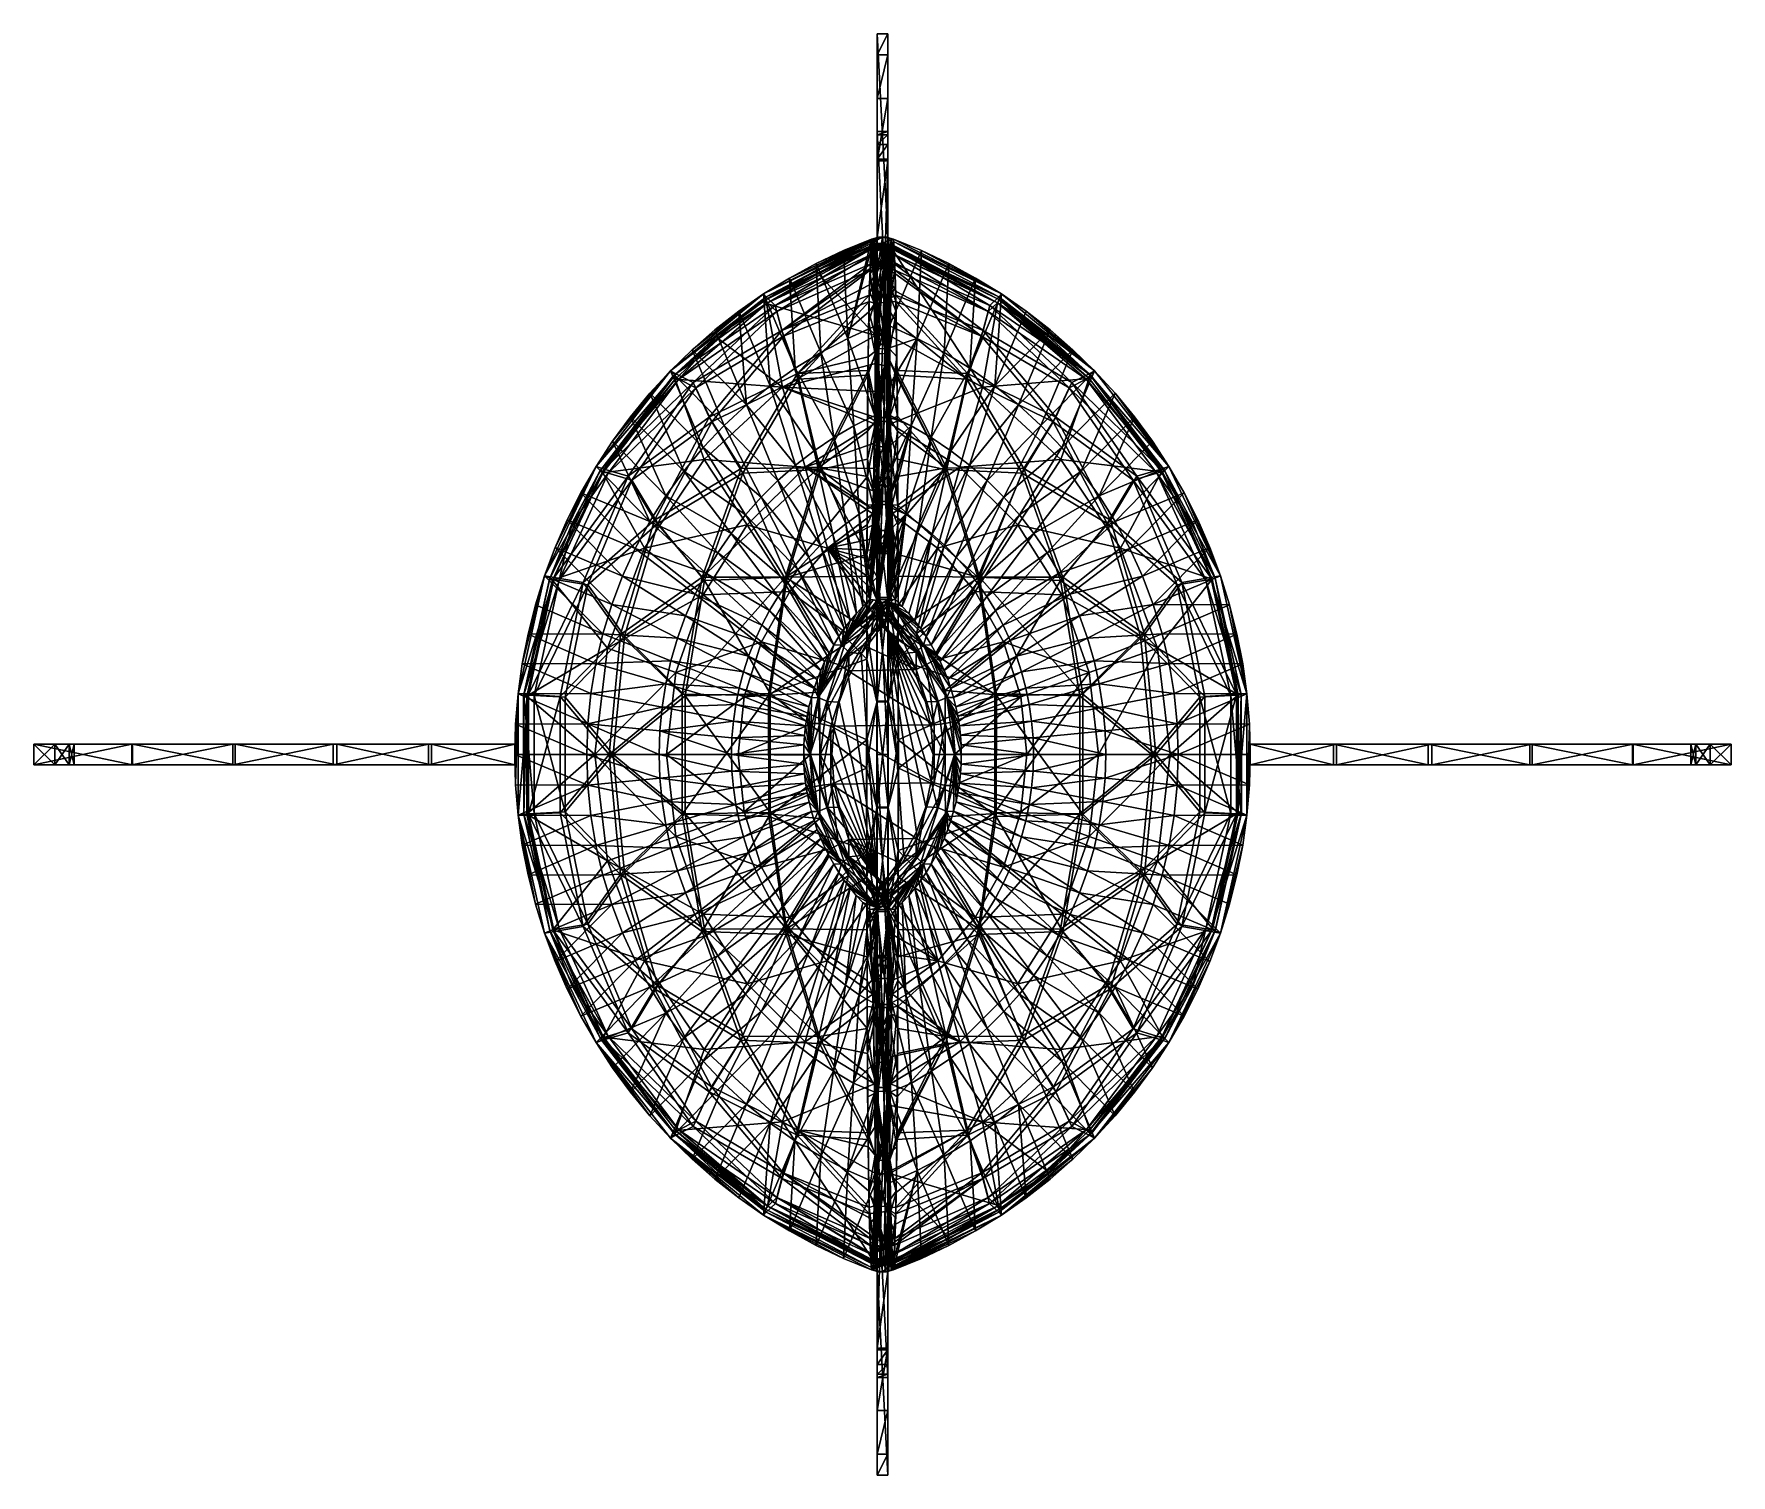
# Model space of a CAD drawing. Header units: millimetres. Extents: x -82 to 82, y -69 to 69.
import ezdxf

# ---------------------------------------------------------------- set-up
doc = ezdxf.new("R2010")
doc.units = ezdxf.units.MM
doc.header["$LTSCALE"] = 127.314815
for name, color, linetype in [('1', 7, 'CONTINUOUS'), ('10', 7, 'CONTINUOUS'), ('11', 7, 'CONTINUOUS'), ('12', 7, 'CONTINUOUS'), ('13', 7, 'CONTINUOUS'), ('14', 7, 'CONTINUOUS'), ('15', 7, 'CONTINUOUS'), ('16', 7, 'CONTINUOUS'), ('17', 7, 'CONTINUOUS'), ('18', 7, 'CONTINUOUS'), ('19', 7, 'CONTINUOUS'), ('2', 7, 'CONTINUOUS'), ('20', 7, 'CONTINUOUS'), ('21', 7, 'CONTINUOUS'), ('22', 7, 'CONTINUOUS'), ('23', 7, 'CONTINUOUS'), ('24', 7, 'CONTINUOUS'), ('25', 7, 'CONTINUOUS'), ('26', 7, 'CONTINUOUS'), ('27', 7, 'CONTINUOUS'), ('28', 7, 'CONTINUOUS'), ('29', 7, 'CONTINUOUS'), ('3', 7, 'CONTINUOUS'), ('30', 7, 'CONTINUOUS'), ('31', 7, 'CONTINUOUS'), ('32', 7, 'CONTINUOUS'), ('33', 7, 'CONTINUOUS'), ('34', 7, 'CONTINUOUS'), ('35', 7, 'CONTINUOUS'), ('36', 7, 'CONTINUOUS'), ('37', 7, 'CONTINUOUS'), ('38', 7, 'CONTINUOUS'), ('39', 7, 'CONTINUOUS'), ('4', 7, 'CONTINUOUS'), ('40', 7, 'CONTINUOUS'), ('41', 7, 'CONTINUOUS'), ('42', 7, 'CONTINUOUS'), ('43', 7, 'CONTINUOUS'), ('44', 7, 'CONTINUOUS'), ('45', 7, 'CONTINUOUS'), ('46', 7, 'CONTINUOUS'), ('47', 7, 'CONTINUOUS'), ('48', 7, 'CONTINUOUS'), ('49', 7, 'CONTINUOUS'), ('5', 7, 'CONTINUOUS'), ('50', 7, 'CONTINUOUS'), ('51', 7, 'CONTINUOUS'), ('52', 7, 'CONTINUOUS'), ('53', 7, 'CONTINUOUS'), ('54', 7, 'CONTINUOUS'), ('55', 7, 'CONTINUOUS'), ('56', 7, 'CONTINUOUS'), ('57', 7, 'CONTINUOUS'), ('58', 7, 'CONTINUOUS'), ('59', 7, 'CONTINUOUS'), ('6', 7, 'CONTINUOUS'), ('60', 7, 'CONTINUOUS'), ('61', 7, 'CONTINUOUS'), ('62', 7, 'CONTINUOUS'), ('63', 7, 'CONTINUOUS'), ('64', 7, 'CONTINUOUS'), ('65', 7, 'CONTINUOUS'), ('66', 7, 'CONTINUOUS'), ('67', 7, 'CONTINUOUS'), ('68', 7, 'CONTINUOUS'), ('69', 7, 'CONTINUOUS'), ('7', 7, 'CONTINUOUS'), ('70', 7, 'CONTINUOUS'), ('71', 7, 'CONTINUOUS'), ('72', 7, 'CONTINUOUS'), ('73', 7, 'CONTINUOUS'), ('74', 7, 'CONTINUOUS'), ('75', 7, 'CONTINUOUS'), ('76', 7, 'CONTINUOUS'), ('77', 7, 'CONTINUOUS'), ('78', 7, 'CONTINUOUS'), ('79', 7, 'CONTINUOUS'), ('8', 7, 'CONTINUOUS'), ('80', 7, 'CONTINUOUS'), ('81', 7, 'CONTINUOUS'), ('82', 7, 'CONTINUOUS'), ('9', 7, 'CONTINUOUS')]:
    doc.layers.add(name, color=color, linetype=linetype)

msp = doc.modelspace()

# ---------------------------------------------------------------- linework, layer by layer
at = {"layer": '1', "color": 3, "linetype": 'Continuous'}
for points in [[(-0.5, 11.75, -60), (-0.5, -11.75, -60), (-2.04, 9.69, -60), (-0.5, 11.75, -60)], [(2.04, -9.69, -60), (0.5, -11.75, -60), (0.5, 11.75, -60), (2.04, -9.69, -60)], [(3.27, -7.44, -60), (2.04, -9.69, -60), (0.5, 11.75, -60), (3.27, -7.44, -60)], [(4.16, -5.04, -60), (3.27, -7.44, -60), (0.5, 11.75, -60), (4.16, -5.04, -60)], [(4.7, -2.54, -60), (4.16, -5.04, -60), (0.5, 11.75, -60), (4.7, -2.54, -60)], [(4.88, 0.01, -60), (4.7, -2.54, -60), (0.5, 11.75, -60), (4.88, 0.01, -60)], [(4.7, 2.56, -60), (4.88, 0.01, -60), (0.5, 11.75, -60), (4.7, 2.56, -60)], [(4.15, 5.06, -60), (4.7, 2.56, -60), (0.5, 11.75, -60), (4.15, 5.06, -60)], [(3.26, 7.46, -60), (4.15, 5.06, -60), (0.5, 11.75, -60), (3.26, 7.46, -60)], [(2.03, 9.71, -60), (3.26, 7.46, -60), (0.5, 11.75, -60), (2.03, 9.71, -60)], [(-2.04, 9.69, -60), (-0.5, -11.75, -60), (-3.27, 7.44, -60), (-2.04, 9.69, -60)], [(-3.27, 7.44, -60), (-0.5, -11.75, -60), (-4.16, 5.04, -60), (-3.27, 7.44, -60)], [(-4.16, 5.04, -60), (-0.5, -11.75, -60), (-4.7, 2.54, -60), (-4.16, 5.04, -60)], [(-4.7, 2.54, -60), (-0.5, -11.75, -60), (-4.88, -0.01, -60), (-4.7, 2.54, -60)], [(-4.88, -0.01, -60), (-0.5, -11.75, -60), (-4.7, -2.56, -60), (-4.88, -0.01, -60)], [(-4.7, -2.56, -60), (-0.5, -11.75, -60), (-4.15, -5.06, -60), (-4.7, -2.56, -60)], [(-4.15, -5.06, -60), (-0.5, -11.75, -60), (-3.26, -7.46, -60), (-4.15, -5.06, -60)], [(-3.26, -7.46, -60), (-0.5, -11.75, -60), (-2.03, -9.71, -60), (-3.26, -7.46, -60)]]:
    msp.add_3dface(points, dxfattribs=at)
at = {"layer": '10', "color": 3, "linetype": 'Continuous'}
for points in [[(11.45, 44.35, 60), (1.05, 49.62, 60), (1.07, 49.41, 65.99), (11.45, 44.35, 60)], [(1.07, 49.41, 65.99), (1.05, 49.62, 60), (1.06, 49.5, 64.51), (1.07, 49.41, 65.99)], [(11.2, 44.06, 67.77), (11.45, 44.35, 60), (1.07, 49.41, 65.99), (11.2, 44.06, 67.77)], [(11.2, 44.06, 67.77), (1.07, 49.41, 65.99), (1.11, 48.72, 72.4), (11.2, 44.06, 67.77)], [(1.11, 48.72, 72.4), (1.07, 49.41, 65.99), (1.08, 49.2, 68.53), (1.11, 48.72, 72.4)], [(10.33, 43.23, 75.72), (11.2, 44.06, 67.77), (1.11, 48.72, 72.4), (10.33, 43.23, 75.72)], [(10.33, 43.23, 75.72), (1.11, 48.72, 72.4), (1.18, 47.23, 79.76), (10.33, 43.23, 75.72)], [(1.18, 47.23, 79.76), (1.11, 48.72, 72.4), (1.15, 47.91, 76.87), (1.18, 47.23, 79.76)], [(1.15, 47.91, 76.87), (1.11, 48.72, 72.4), (1.11, 48.67, 72.72), (1.15, 47.91, 76.87)], [(9.68, 40.82, 84.55), (10.33, 43.23, 75.72), (1.18, 47.23, 79.76), (9.68, 40.82, 84.55)], [(9.68, 40.82, 84.55), (1.18, 47.23, 79.76), (1.27, 44.23, 88.61), (9.68, 40.82, 84.55)], [(1.27, 44.23, 88.61), (1.18, 47.23, 79.76), (1.24, 45.22, 86.14), (1.27, 44.23, 88.61)], [(1.24, 45.22, 86.14), (1.18, 47.23, 79.76), (1.2, 46.79, 81.38), (1.24, 45.22, 86.14)], [(8.2, 36.7, 94.42), (9.68, 40.82, 84.55), (1.27, 44.23, 88.61), (8.2, 36.7, 94.42)], [(8.2, 36.7, 94.42), (1.27, 44.23, 88.61), (1.39, 36.99, 100.87), (8.2, 36.7, 94.42)], [(1.39, 36.99, 100.87), (1.27, 44.23, 88.61), (1.37, 38.29, 99.16), (1.39, 36.99, 100.87)], [(1.37, 38.29, 99.16), (1.27, 44.23, 88.61), (1.31, 42.62, 92.05), (1.37, 38.29, 99.16)], [(20.43, 36.93, 60), (11.45, 44.35, 60), (11.2, 44.06, 67.77), (20.43, 36.93, 60)], [(18.23, 35.81, 78.58), (10.33, 43.23, 75.72), (9.68, 40.82, 84.55), (18.23, 35.81, 78.58)], [(19.91, 36.64, 69.29), (11.2, 44.06, 67.77), (10.33, 43.23, 75.72), (19.91, 36.64, 69.29)], [(18.23, 35.81, 78.58), (19.91, 36.64, 69.29), (10.33, 43.23, 75.72), (18.23, 35.81, 78.58)], [(19.91, 36.64, 69.29), (20.43, 36.93, 60), (11.2, 44.06, 67.77), (19.91, 36.64, 69.29)], [(16.69, 32.47, 88.58), (9.68, 40.82, 84.55), (8.2, 36.7, 94.42), (16.69, 32.47, 88.58)], [(16.69, 32.47, 88.58), (18.23, 35.81, 78.58), (9.68, 40.82, 84.55), (16.69, 32.47, 88.58)], [(6.15, 27.61, 106.38), (8.2, 36.7, 94.42), (1.39, 36.99, 100.87), (6.15, 27.61, 106.38)], [(6.15, 27.61, 106.38), (1.39, 36.99, 100.87), (1.44, 31.15, 107.1), (6.15, 27.61, 106.38)], [(13.61, 27.54, 98.93), (8.2, 36.7, 94.42), (6.15, 27.61, 106.38), (13.61, 27.54, 98.93)], [(13.61, 27.54, 98.93), (16.69, 32.47, 88.58), (8.2, 36.7, 94.42), (13.61, 27.54, 98.93)], [(26.82, 27.49, 70.51), (19.91, 36.64, 69.29), (18.23, 35.81, 78.58), (26.82, 27.49, 70.51)], [(27.59, 27.73, 60), (20.43, 36.93, 60), (19.91, 36.64, 69.29), (27.59, 27.73, 60)], [(26.82, 27.49, 70.51), (27.59, 27.73, 60), (19.91, 36.64, 69.29), (26.82, 27.49, 70.51)], [(24.5, 26.79, 80.85), (18.23, 35.81, 78.58), (16.69, 32.47, 88.58), (24.5, 26.79, 80.85)], [(24.5, 26.79, 80.85), (26.82, 27.49, 70.51), (18.23, 35.81, 78.58), (24.5, 26.79, 80.85)], [(1.46, 26.78, 110.58), (6.15, 27.61, 106.38), (1.44, 31.15, 107.1), (1.46, 26.78, 110.58)], [(21.96, 22.55, 91.6), (16.69, 32.47, 88.58), (13.61, 27.54, 98.93), (21.96, 22.55, 91.6)], [(21.96, 22.55, 91.6), (24.5, 26.79, 80.85), (16.69, 32.47, 88.58), (21.96, 22.55, 91.6)], [(1.48, 22.11, 113.49), (6.15, 27.61, 106.38), (1.46, 26.78, 110.58), (1.48, 22.11, 113.49)], [(1.5, 17.18, 115.81), (6.15, 27.61, 106.38), (1.48, 22.11, 113.49), (1.5, 17.18, 115.81)], [(9.34, 17.06, 110.15), (6.15, 27.61, 106.38), (1.5, 17.18, 115.81), (9.34, 17.06, 110.15)], [(9.34, 17.06, 110.15), (13.61, 27.54, 98.93), (6.15, 27.61, 106.38), (9.34, 17.06, 110.15)], [(17.37, 17.08, 102.06), (13.61, 27.54, 98.93), (9.34, 17.06, 110.15), (17.37, 17.08, 102.06)], [(17.37, 17.08, 102.06), (21.96, 22.55, 91.6), (13.61, 27.54, 98.93), (17.37, 17.08, 102.06)], [(28.83, 16.57, 82.42), (24.5, 26.79, 80.85), (21.96, 22.55, 91.6), (28.83, 16.57, 82.42)], [(31.62, 17.03, 71.35), (26.82, 27.49, 70.51), (24.5, 26.79, 80.85), (31.62, 17.03, 71.35)], [(28.83, 16.57, 82.42), (31.62, 17.03, 71.35), (24.5, 26.79, 80.85), (28.83, 16.57, 82.42)], [(32.55, 17.2, 60), (27.59, 27.73, 60), (26.82, 27.49, 70.51), (32.55, 17.2, 60)], [(31.62, 17.03, 71.35), (32.55, 17.2, 60), (26.82, 27.49, 70.51), (31.62, 17.03, 71.35)], [(25.23, 11.55, 93.47), (21.96, 22.55, 91.6), (17.37, 17.08, 102.06), (25.23, 11.55, 93.47)], [(25.23, 11.55, 93.47), (28.83, 16.57, 82.42), (21.96, 22.55, 91.6), (25.23, 11.55, 93.47)], [(1.51, 12.05, 117.53), (9.34, 17.06, 110.15), (1.5, 17.18, 115.81), (1.51, 12.05, 117.53)], [(10.97, 5.69, 112.07), (9.34, 17.06, 110.15), (1.51, 12.05, 117.53), (10.97, 5.69, 112.07)], [(19.3, 5.8, 103.66), (17.37, 17.08, 102.06), (9.34, 17.06, 110.15), (19.3, 5.8, 103.66)], [(10.97, 5.69, 112.07), (19.3, 5.8, 103.66), (9.34, 17.06, 110.15), (10.97, 5.69, 112.07)], [(19.3, 5.8, 103.66), (25.23, 11.55, 93.47), (17.37, 17.08, 102.06), (19.3, 5.8, 103.66)], [(31.05, 5.6, 83.22), (28.83, 16.57, 82.42), (25.23, 11.55, 93.47), (31.05, 5.6, 83.22)], [(34.08, 5.77, 71.78), (31.62, 17.03, 71.35), (28.83, 16.57, 82.42), (34.08, 5.77, 71.78)], [(31.05, 5.6, 83.22), (34.08, 5.77, 71.78), (28.83, 16.57, 82.42), (31.05, 5.6, 83.22)], [(35.1, 5.83, 60), (32.55, 17.2, 60), (31.62, 17.03, 71.35), (35.1, 5.83, 60)], [(34.08, 5.77, 71.78), (35.1, 5.83, 60), (31.62, 17.03, 71.35), (34.08, 5.77, 71.78)], [(1.52, 1.42, 119.12), (10.97, 5.69, 112.07), (1.51, 12.05, 117.53), (1.52, 1.42, 119.12)], [(26.33, -0.01, 94.11), (25.23, 11.55, 93.47), (19.3, 5.8, 103.66), (26.33, -0.01, 94.11)], [(26.33, -0.01, 94.11), (31.05, 5.6, 83.22), (25.23, 11.55, 93.47), (26.33, -0.01, 94.11)], [(10.95, -5.96, 112.05), (10.97, 5.69, 112.07), (1.52, 1.42, 119.12), (10.95, -5.96, 112.05)], [(10.95, -5.96, 112.05), (19.3, -5.75, 103.67), (10.97, 5.69, 112.07), (10.95, -5.96, 112.05)], [(19.3, -5.75, 103.67), (19.3, 5.8, 103.66), (10.97, 5.69, 112.07), (19.3, -5.75, 103.67)], [(19.3, -5.75, 103.67), (26.33, -0.01, 94.11), (19.3, 5.8, 103.66), (19.3, -5.75, 103.67)], [(31.05, -5.61, 83.22), (31.05, 5.6, 83.22), (26.33, -0.01, 94.11), (31.05, -5.61, 83.22)], [(34.08, -5.76, 71.78), (34.08, 5.77, 71.78), (31.05, -5.61, 83.22), (34.08, -5.76, 71.78)], [(31.05, -5.61, 83.22), (34.08, 5.77, 71.78), (31.05, 5.6, 83.22), (31.05, -5.61, 83.22)], [(35.1, -5.83, 60), (35.1, 5.83, 60), (34.08, -5.76, 71.78), (35.1, -5.83, 60)], [(34.08, -5.76, 71.78), (35.1, 5.83, 60), (34.08, 5.77, 71.78), (34.08, -5.76, 71.78)], [(1.51, -9.26, 118.2), (10.95, -5.96, 112.05), (1.52, 1.42, 119.12), (1.51, -9.26, 118.2)], [(25.22, -11.57, 93.47), (26.33, -0.01, 94.11), (19.3, -5.75, 103.67), (25.22, -11.57, 93.47)], [(25.22, -11.57, 93.47), (31.05, -5.61, 83.22), (26.33, -0.01, 94.11), (25.22, -11.57, 93.47)], [(9.29, -17.32, 110.09), (10.95, -5.96, 112.05), (1.51, -9.26, 118.2), (9.29, -17.32, 110.09)], [(9.29, -17.32, 110.09), (17.38, -17.03, 102.07), (10.95, -5.96, 112.05), (9.29, -17.32, 110.09)], [(17.38, -17.03, 102.07), (19.3, -5.75, 103.67), (10.95, -5.96, 112.05), (17.38, -17.03, 102.07)], [(17.38, -17.03, 102.07), (25.22, -11.57, 93.47), (19.3, -5.75, 103.67), (17.38, -17.03, 102.07)], [(28.83, -16.57, 82.42), (31.05, -5.61, 83.22), (25.22, -11.57, 93.47), (28.83, -16.57, 82.42)], [(28.83, -16.57, 82.42), (34.08, -5.76, 71.78), (31.05, -5.61, 83.22), (28.83, -16.57, 82.42)], [(31.63, -17.03, 71.35), (34.08, -5.76, 71.78), (28.83, -16.57, 82.42), (31.63, -17.03, 71.35)], [(31.63, -17.03, 71.35), (35.1, -5.83, 60), (34.08, -5.76, 71.78), (31.63, -17.03, 71.35)], [(32.55, -17.2, 60), (35.1, -5.83, 60), (31.63, -17.03, 71.35), (32.55, -17.2, 60)], [(1.49, -19.49, 114.81), (9.29, -17.32, 110.09), (1.51, -9.26, 118.2), (1.49, -19.49, 114.81)], [(21.96, -22.57, 91.6), (25.22, -11.57, 93.47), (17.38, -17.03, 102.07), (21.96, -22.57, 91.6)], [(21.96, -22.57, 91.6), (28.83, -16.57, 82.42), (25.22, -11.57, 93.47), (21.96, -22.57, 91.6)], [(6.06, -27.84, 106.28), (9.29, -17.32, 110.09), (1.47, -24.28, 112.23), (6.06, -27.84, 106.28)], [(1.47, -24.28, 112.23), (9.29, -17.32, 110.09), (1.49, -19.49, 114.81), (1.47, -24.28, 112.23)], [(6.06, -27.84, 106.28), (13.63, -27.5, 98.94), (9.29, -17.32, 110.09), (6.06, -27.84, 106.28)], [(13.63, -27.5, 98.94), (17.38, -17.03, 102.07), (9.29, -17.32, 110.09), (13.63, -27.5, 98.94)], [(13.63, -27.5, 98.94), (21.96, -22.57, 91.6), (17.38, -17.03, 102.07), (13.63, -27.5, 98.94)], [(24.49, -26.79, 80.85), (28.83, -16.57, 82.42), (21.96, -22.57, 91.6), (24.49, -26.79, 80.85)], [(24.49, -26.79, 80.85), (31.63, -17.03, 71.35), (28.83, -16.57, 82.42), (24.49, -26.79, 80.85)], [(26.83, -27.48, 70.51), (31.63, -17.03, 71.35), (24.49, -26.79, 80.85), (26.83, -27.48, 70.51)], [(26.83, -27.48, 70.51), (32.55, -17.2, 60), (31.63, -17.03, 71.35), (26.83, -27.48, 70.51)], [(27.59, -27.73, 60), (32.55, -17.2, 60), (26.83, -27.48, 70.51), (27.59, -27.73, 60)], [(16.69, -32.48, 88.57), (21.96, -22.57, 91.6), (13.63, -27.5, 98.94), (16.69, -32.48, 88.57)], [(16.69, -32.48, 88.57), (24.49, -26.79, 80.85), (21.96, -22.57, 91.6), (16.69, -32.48, 88.57)], [(1.45, -28.8, 109.07), (6.06, -27.84, 106.28), (1.47, -24.28, 112.23), (1.45, -28.8, 109.07)], [(8.23, -36.66, 94.44), (13.63, -27.5, 98.94), (6.06, -27.84, 106.28), (8.23, -36.66, 94.44)], [(8.23, -36.66, 94.44), (16.69, -32.48, 88.57), (13.63, -27.5, 98.94), (8.23, -36.66, 94.44)], [(18.23, -35.81, 78.58), (24.49, -26.79, 80.85), (16.69, -32.48, 88.57), (18.23, -35.81, 78.58)], [(18.23, -35.81, 78.58), (26.83, -27.48, 70.51), (24.49, -26.79, 80.85), (18.23, -35.81, 78.58)], [(19.91, -36.64, 69.29), (26.83, -27.48, 70.51), (18.23, -35.81, 78.58), (19.91, -36.64, 69.29)], [(19.91, -36.64, 69.29), (27.59, -27.73, 60), (26.83, -27.48, 70.51), (19.91, -36.64, 69.29)], [(20.43, -36.93, 60), (27.59, -27.73, 60), (19.91, -36.64, 69.29), (20.43, -36.93, 60)], [(1.39, -37.07, 100.78), (8.23, -36.66, 94.44), (6.06, -27.84, 106.28), (1.39, -37.07, 100.78)], [(1.39, -37.07, 100.78), (6.06, -27.84, 106.28), (1.39, -36.74, 101.19), (1.39, -37.07, 100.78)], [(1.39, -36.74, 101.19), (6.06, -27.84, 106.28), (1.42, -32.98, 105.38), (1.39, -36.74, 101.19)], [(1.42, -32.98, 105.38), (6.06, -27.84, 106.28), (1.45, -28.8, 109.07), (1.42, -32.98, 105.38)], [(9.67, -40.83, 84.54), (16.69, -32.48, 88.57), (8.23, -36.66, 94.44), (9.67, -40.83, 84.54)], [(9.67, -40.83, 84.54), (18.23, -35.81, 78.58), (16.69, -32.48, 88.57), (9.67, -40.83, 84.54)], [(10.32, -43.23, 75.72), (18.23, -35.81, 78.58), (9.67, -40.83, 84.54), (10.32, -43.23, 75.72)], [(10.32, -43.23, 75.72), (19.91, -36.64, 69.29), (18.23, -35.81, 78.58), (10.32, -43.23, 75.72)], [(1.27, -44.23, 88.62), (9.67, -40.83, 84.54), (8.23, -36.66, 94.44), (1.27, -44.23, 88.62)], [(1.27, -44.23, 88.62), (8.23, -36.66, 94.44), (1.31, -42.18, 92.9), (1.27, -44.23, 88.62)], [(1.31, -42.18, 92.9), (8.23, -36.66, 94.44), (1.39, -37.07, 100.78), (1.31, -42.18, 92.9)], [(11.21, -44.06, 67.77), (19.91, -36.64, 69.29), (10.32, -43.23, 75.72), (11.21, -44.06, 67.77)], [(11.21, -44.06, 67.77), (20.43, -36.93, 60), (19.91, -36.64, 69.29), (11.21, -44.06, 67.77)], [(11.45, -44.35, 60), (20.43, -36.93, 60), (11.21, -44.06, 67.77), (11.45, -44.35, 60)], [(1.18, -47.24, 79.72), (10.32, -43.23, 75.72), (9.67, -40.83, 84.54), (1.18, -47.24, 79.72)], [(1.18, -47.24, 79.72), (9.67, -40.83, 84.54), (1.19, -46.92, 80.91), (1.18, -47.24, 79.72)], [(1.19, -46.92, 80.91), (9.67, -40.83, 84.54), (1.25, -45.21, 86.17), (1.19, -46.92, 80.91)], [(1.25, -45.21, 86.17), (9.67, -40.83, 84.54), (1.27, -44.23, 88.62), (1.25, -45.21, 86.17)], [(1.07, -49.41, 65.97), (11.45, -44.35, 60), (11.21, -44.06, 67.77), (1.07, -49.41, 65.97)], [(1.07, -49.41, 65.97), (11.21, -44.06, 67.77), (1.08, -49.25, 68.01), (1.07, -49.41, 65.97)], [(1.08, -49.25, 68.01), (11.21, -44.06, 67.77), (1.11, -48.76, 72.15), (1.08, -49.25, 68.01)], [(1.11, -48.72, 72.38), (11.21, -44.06, 67.77), (10.32, -43.23, 75.72), (1.11, -48.72, 72.38)], [(1.11, -48.72, 72.38), (10.32, -43.23, 75.72), (1.15, -48.01, 76.42), (1.11, -48.72, 72.38)], [(1.11, -48.76, 72.15), (11.21, -44.06, 67.77), (1.11, -48.72, 72.38), (1.11, -48.76, 72.15)], [(1.15, -48.01, 76.42), (10.32, -43.23, 75.72), (1.18, -47.24, 79.72), (1.15, -48.01, 76.42)], [(1.05, -49.62, 60), (11.45, -44.35, 60), (1.06, -49.53, 63.9), (1.05, -49.62, 60)], [(1.06, -49.53, 63.9), (11.45, -44.35, 60), (1.07, -49.41, 65.97), (1.06, -49.53, 63.9)]]:
    msp.add_3dface(points, dxfattribs=at)
at = {"layer": '11', "color": 3, "linetype": 'Continuous'}
for points in [[(-1.05, 49.62, 60), (-11.45, 44.35, 60), (-1.06, 49.5, 64.51), (-1.05, 49.62, 60)], [(-1.06, 49.5, 64.51), (-11.45, 44.35, 60), (-1.07, 49.41, 65.99), (-1.06, 49.5, 64.51)], [(-1.07, 49.41, 65.99), (-11.45, 44.35, 60), (-11.2, 44.06, 67.77), (-1.07, 49.41, 65.99)], [(-1.07, 49.41, 65.99), (-11.2, 44.06, 67.77), (-1.08, 49.2, 68.53), (-1.07, 49.41, 65.99)], [(-1.08, 49.2, 68.53), (-11.2, 44.06, 67.77), (-1.11, 48.72, 72.4), (-1.08, 49.2, 68.53)], [(-1.11, 48.72, 72.4), (-11.2, 44.06, 67.77), (-10.33, 43.23, 75.72), (-1.11, 48.72, 72.4)], [(-1.11, 48.72, 72.4), (-10.33, 43.23, 75.72), (-1.11, 48.67, 72.72), (-1.11, 48.72, 72.4)], [(-1.11, 48.67, 72.72), (-10.33, 43.23, 75.72), (-1.15, 47.91, 76.87), (-1.11, 48.67, 72.72)], [(-1.15, 47.91, 76.87), (-10.33, 43.23, 75.72), (-1.18, 47.23, 79.76), (-1.15, 47.91, 76.87)], [(-1.18, 47.23, 79.76), (-10.33, 43.23, 75.72), (-9.68, 40.82, 84.55), (-1.18, 47.23, 79.76)], [(-1.18, 47.23, 79.76), (-9.68, 40.82, 84.55), (-1.2, 46.79, 81.38), (-1.18, 47.23, 79.76)], [(-1.2, 46.79, 81.38), (-9.68, 40.82, 84.55), (-1.24, 45.22, 86.14), (-1.2, 46.79, 81.38)], [(-11.45, 44.35, 60), (-20.43, 36.93, 60), (-11.2, 44.06, 67.77), (-11.45, 44.35, 60)], [(-1.24, 45.22, 86.14), (-9.68, 40.82, 84.55), (-1.27, 44.23, 88.61), (-1.24, 45.22, 86.14)], [(-1.27, 44.23, 88.61), (-9.68, 40.82, 84.55), (-8.2, 36.7, 94.42), (-1.27, 44.23, 88.61)], [(-1.27, 44.23, 88.61), (-8.2, 36.7, 94.42), (-1.31, 42.62, 92.05), (-1.27, 44.23, 88.61)], [(-11.2, 44.06, 67.77), (-20.43, 36.93, 60), (-19.91, 36.64, 69.29), (-11.2, 44.06, 67.77)], [(-11.2, 44.06, 67.77), (-19.91, 36.64, 69.29), (-10.33, 43.23, 75.72), (-11.2, 44.06, 67.77)], [(-10.33, 43.23, 75.72), (-19.91, 36.64, 69.29), (-18.23, 35.81, 78.58), (-10.33, 43.23, 75.72)], [(-10.33, 43.23, 75.72), (-18.23, 35.81, 78.58), (-9.68, 40.82, 84.55), (-10.33, 43.23, 75.72)], [(-1.31, 42.62, 92.05), (-8.2, 36.7, 94.42), (-1.37, 38.29, 99.16), (-1.31, 42.62, 92.05)], [(-9.68, 40.82, 84.55), (-18.23, 35.81, 78.58), (-16.69, 32.47, 88.58), (-9.68, 40.82, 84.55)], [(-9.68, 40.82, 84.55), (-16.69, 32.47, 88.58), (-8.2, 36.7, 94.42), (-9.68, 40.82, 84.55)], [(-1.37, 38.29, 99.16), (-8.2, 36.7, 94.42), (-1.39, 36.99, 100.87), (-1.37, 38.29, 99.16)], [(-20.43, 36.93, 60), (-27.59, 27.73, 60), (-19.91, 36.64, 69.29), (-20.43, 36.93, 60)], [(-19.91, 36.64, 69.29), (-27.59, 27.73, 60), (-26.82, 27.49, 70.51), (-19.91, 36.64, 69.29)], [(-19.91, 36.64, 69.29), (-26.82, 27.49, 70.51), (-18.23, 35.81, 78.58), (-19.91, 36.64, 69.29)], [(-8.2, 36.7, 94.42), (-16.69, 32.47, 88.58), (-13.61, 27.54, 98.93), (-8.2, 36.7, 94.42)], [(-8.2, 36.7, 94.42), (-13.61, 27.54, 98.93), (-6.15, 27.61, 106.38), (-8.2, 36.7, 94.42)], [(-1.39, 36.99, 100.87), (-8.2, 36.7, 94.42), (-6.15, 27.61, 106.38), (-1.39, 36.99, 100.87)], [(-1.39, 36.99, 100.87), (-6.15, 27.61, 106.38), (-1.44, 31.15, 107.1), (-1.39, 36.99, 100.87)], [(-18.23, 35.81, 78.58), (-26.82, 27.49, 70.51), (-24.5, 26.79, 80.85), (-18.23, 35.81, 78.58)], [(-18.23, 35.81, 78.58), (-24.5, 26.79, 80.85), (-16.69, 32.47, 88.58), (-18.23, 35.81, 78.58)], [(-16.69, 32.47, 88.58), (-24.5, 26.79, 80.85), (-21.96, 22.55, 91.6), (-16.69, 32.47, 88.58)], [(-16.69, 32.47, 88.58), (-21.96, 22.55, 91.6), (-13.61, 27.54, 98.93), (-16.69, 32.47, 88.58)], [(-1.44, 31.15, 107.1), (-6.15, 27.61, 106.38), (-1.46, 26.78, 110.58), (-1.44, 31.15, 107.1)], [(-27.59, 27.73, 60), (-32.55, 17.2, 60), (-26.82, 27.49, 70.51), (-27.59, 27.73, 60)], [(-26.82, 27.49, 70.51), (-32.55, 17.2, 60), (-31.62, 17.03, 71.35), (-26.82, 27.49, 70.51)], [(-26.82, 27.49, 70.51), (-31.62, 17.03, 71.35), (-24.5, 26.79, 80.85), (-26.82, 27.49, 70.51)], [(-24.5, 26.79, 80.85), (-31.62, 17.03, 71.35), (-28.83, 16.57, 82.42), (-24.5, 26.79, 80.85)], [(-24.5, 26.79, 80.85), (-28.83, 16.57, 82.42), (-21.96, 22.55, 91.6), (-24.5, 26.79, 80.85)], [(-13.61, 27.54, 98.93), (-21.96, 22.55, 91.6), (-17.37, 17.08, 102.06), (-13.61, 27.54, 98.93)], [(-13.61, 27.54, 98.93), (-17.37, 17.08, 102.06), (-6.15, 27.61, 106.38), (-13.61, 27.54, 98.93)], [(-6.15, 27.61, 106.38), (-17.37, 17.08, 102.06), (-9.34, 17.06, 110.15), (-6.15, 27.61, 106.38)], [(-6.15, 27.61, 106.38), (-9.34, 17.06, 110.15), (-1.46, 26.78, 110.58), (-6.15, 27.61, 106.38)], [(-1.46, 26.78, 110.58), (-9.34, 17.06, 110.15), (-1.48, 22.11, 113.49), (-1.46, 26.78, 110.58)], [(-21.96, 22.55, 91.6), (-28.83, 16.57, 82.42), (-25.23, 11.55, 93.47), (-21.96, 22.55, 91.6)], [(-21.96, 22.55, 91.6), (-25.23, 11.55, 93.47), (-17.37, 17.08, 102.06), (-21.96, 22.55, 91.6)], [(-1.48, 22.11, 113.49), (-9.34, 17.06, 110.15), (-1.5, 17.18, 115.81), (-1.48, 22.11, 113.49)], [(-32.55, 17.2, 60), (-35.1, 5.83, 60), (-31.62, 17.03, 71.35), (-32.55, 17.2, 60)], [(-31.62, 17.03, 71.35), (-35.1, 5.83, 60), (-34.08, 5.77, 71.78), (-31.62, 17.03, 71.35)], [(-31.62, 17.03, 71.35), (-34.08, 5.77, 71.78), (-28.83, 16.57, 82.42), (-31.62, 17.03, 71.35)], [(-28.83, 16.57, 82.42), (-34.08, 5.77, 71.78), (-31.05, 5.6, 83.22), (-28.83, 16.57, 82.42)], [(-28.83, 16.57, 82.42), (-31.05, 5.6, 83.22), (-25.23, 11.55, 93.47), (-28.83, 16.57, 82.42)], [(-17.37, 17.08, 102.06), (-25.23, 11.55, 93.47), (-19.3, 5.8, 103.66), (-17.37, 17.08, 102.06)], [(-17.37, 17.08, 102.06), (-19.3, 5.8, 103.66), (-9.34, 17.06, 110.15), (-17.37, 17.08, 102.06)], [(-9.34, 17.06, 110.15), (-19.3, 5.8, 103.66), (-10.97, 5.69, 112.07), (-9.34, 17.06, 110.15)], [(-9.34, 17.06, 110.15), (-10.97, 5.69, 112.07), (-1.51, 12.05, 117.53), (-9.34, 17.06, 110.15)], [(-1.5, 17.18, 115.81), (-9.34, 17.06, 110.15), (-1.51, 12.05, 117.53), (-1.5, 17.18, 115.81)], [(-25.23, 11.55, 93.47), (-31.05, 5.6, 83.22), (-26.33, -0.01, 94.11), (-25.23, 11.55, 93.47)], [(-25.23, 11.55, 93.47), (-26.33, -0.01, 94.11), (-19.3, 5.8, 103.66), (-25.23, 11.55, 93.47)], [(-1.51, 12.05, 117.53), (-10.97, 5.69, 112.07), (-1.52, 1.42, 119.12), (-1.51, 12.05, 117.53)], [(-35.1, 5.83, 60), (-35.1, -5.83, 60), (-34.08, 5.77, 71.78), (-35.1, 5.83, 60)], [(-34.08, 5.77, 71.78), (-35.1, -5.83, 60), (-34.08, -5.76, 71.78), (-34.08, 5.77, 71.78)], [(-34.08, 5.77, 71.78), (-34.08, -5.76, 71.78), (-31.05, 5.6, 83.22), (-34.08, 5.77, 71.78)], [(-31.05, 5.6, 83.22), (-34.08, -5.76, 71.78), (-31.05, -5.61, 83.22), (-31.05, 5.6, 83.22)], [(-31.05, 5.6, 83.22), (-31.05, -5.61, 83.22), (-26.33, -0.01, 94.11), (-31.05, 5.6, 83.22)], [(-19.3, 5.8, 103.66), (-26.33, -0.01, 94.11), (-19.3, -5.75, 103.67), (-19.3, 5.8, 103.66)], [(-19.3, 5.8, 103.66), (-19.3, -5.75, 103.67), (-10.97, 5.69, 112.07), (-19.3, 5.8, 103.66)], [(-10.97, 5.69, 112.07), (-19.3, -5.75, 103.67), (-10.95, -5.96, 112.05), (-10.97, 5.69, 112.07)], [(-10.97, 5.69, 112.07), (-10.95, -5.96, 112.05), (-1.52, 1.42, 119.12), (-10.97, 5.69, 112.07)], [(-1.52, 1.42, 119.12), (-10.95, -5.96, 112.05), (-1.51, -9.26, 118.2), (-1.52, 1.42, 119.12)], [(-26.33, -0.01, 94.11), (-31.05, -5.61, 83.22), (-25.22, -11.57, 93.47), (-26.33, -0.01, 94.11)], [(-26.33, -0.01, 94.11), (-25.22, -11.57, 93.47), (-19.3, -5.75, 103.67), (-26.33, -0.01, 94.11)], [(-34.08, -5.76, 71.78), (-35.1, -5.83, 60), (-31.63, -17.03, 71.35), (-34.08, -5.76, 71.78)], [(-35.1, -5.83, 60), (-32.55, -17.2, 60), (-31.63, -17.03, 71.35), (-35.1, -5.83, 60)], [(-31.05, -5.61, 83.22), (-34.08, -5.76, 71.78), (-28.83, -16.57, 82.42), (-31.05, -5.61, 83.22)], [(-34.08, -5.76, 71.78), (-31.63, -17.03, 71.35), (-28.83, -16.57, 82.42), (-34.08, -5.76, 71.78)], [(-31.05, -5.61, 83.22), (-28.83, -16.57, 82.42), (-25.22, -11.57, 93.47), (-31.05, -5.61, 83.22)], [(-19.3, -5.75, 103.67), (-25.22, -11.57, 93.47), (-17.38, -17.03, 102.07), (-19.3, -5.75, 103.67)], [(-19.3, -5.75, 103.67), (-17.38, -17.03, 102.07), (-10.95, -5.96, 112.05), (-19.3, -5.75, 103.67)], [(-10.95, -5.96, 112.05), (-17.38, -17.03, 102.07), (-9.29, -17.32, 110.09), (-10.95, -5.96, 112.05)], [(-10.95, -5.96, 112.05), (-9.29, -17.32, 110.09), (-1.51, -9.26, 118.2), (-10.95, -5.96, 112.05)], [(-1.51, -9.26, 118.2), (-9.29, -17.32, 110.09), (-1.49, -19.49, 114.81), (-1.51, -9.26, 118.2)], [(-25.22, -11.57, 93.47), (-28.83, -16.57, 82.42), (-21.96, -22.57, 91.6), (-25.22, -11.57, 93.47)], [(-25.22, -11.57, 93.47), (-21.96, -22.57, 91.6), (-17.38, -17.03, 102.07), (-25.22, -11.57, 93.47)], [(-31.63, -17.03, 71.35), (-32.55, -17.2, 60), (-26.83, -27.48, 70.51), (-31.63, -17.03, 71.35)], [(-32.55, -17.2, 60), (-27.59, -27.73, 60), (-26.83, -27.48, 70.51), (-32.55, -17.2, 60)], [(-28.83, -16.57, 82.42), (-31.63, -17.03, 71.35), (-24.49, -26.79, 80.85), (-28.83, -16.57, 82.42)], [(-31.63, -17.03, 71.35), (-26.83, -27.48, 70.51), (-24.49, -26.79, 80.85), (-31.63, -17.03, 71.35)], [(-28.83, -16.57, 82.42), (-24.49, -26.79, 80.85), (-21.96, -22.57, 91.6), (-28.83, -16.57, 82.42)], [(-17.38, -17.03, 102.07), (-21.96, -22.57, 91.6), (-13.63, -27.5, 98.94), (-17.38, -17.03, 102.07)], [(-17.38, -17.03, 102.07), (-13.63, -27.5, 98.94), (-9.29, -17.32, 110.09), (-17.38, -17.03, 102.07)], [(-9.29, -17.32, 110.09), (-13.63, -27.5, 98.94), (-6.06, -27.84, 106.28), (-9.29, -17.32, 110.09)], [(-9.29, -17.32, 110.09), (-6.06, -27.84, 106.28), (-1.49, -19.49, 114.81), (-9.29, -17.32, 110.09)], [(-1.49, -19.49, 114.81), (-6.06, -27.84, 106.28), (-1.47, -24.28, 112.23), (-1.49, -19.49, 114.81)], [(-21.96, -22.57, 91.6), (-24.49, -26.79, 80.85), (-16.69, -32.48, 88.57), (-21.96, -22.57, 91.6)], [(-21.96, -22.57, 91.6), (-16.69, -32.48, 88.57), (-13.63, -27.5, 98.94), (-21.96, -22.57, 91.6)], [(-1.47, -24.28, 112.23), (-6.06, -27.84, 106.28), (-1.45, -28.8, 109.07), (-1.47, -24.28, 112.23)], [(-26.83, -27.48, 70.51), (-27.59, -27.73, 60), (-19.91, -36.64, 69.29), (-26.83, -27.48, 70.51)], [(-27.59, -27.73, 60), (-20.43, -36.93, 60), (-19.91, -36.64, 69.29), (-27.59, -27.73, 60)], [(-24.49, -26.79, 80.85), (-26.83, -27.48, 70.51), (-18.23, -35.81, 78.58), (-24.49, -26.79, 80.85)], [(-26.83, -27.48, 70.51), (-19.91, -36.64, 69.29), (-18.23, -35.81, 78.58), (-26.83, -27.48, 70.51)], [(-24.49, -26.79, 80.85), (-18.23, -35.81, 78.58), (-16.69, -32.48, 88.57), (-24.49, -26.79, 80.85)], [(-13.63, -27.5, 98.94), (-16.69, -32.48, 88.57), (-8.23, -36.66, 94.44), (-13.63, -27.5, 98.94)], [(-13.63, -27.5, 98.94), (-8.23, -36.66, 94.44), (-6.06, -27.84, 106.28), (-13.63, -27.5, 98.94)], [(-6.06, -27.84, 106.28), (-8.23, -36.66, 94.44), (-1.39, -37.07, 100.78), (-6.06, -27.84, 106.28)], [(-6.06, -27.84, 106.28), (-1.39, -37.07, 100.78), (-1.45, -28.8, 109.07), (-6.06, -27.84, 106.28)], [(-1.45, -28.8, 109.07), (-1.39, -37.07, 100.78), (-1.42, -32.98, 105.38), (-1.45, -28.8, 109.07)], [(-16.69, -32.48, 88.57), (-18.23, -35.81, 78.58), (-9.67, -40.83, 84.54), (-16.69, -32.48, 88.57)], [(-16.69, -32.48, 88.57), (-9.67, -40.83, 84.54), (-8.23, -36.66, 94.44), (-16.69, -32.48, 88.57)], [(-1.39, -37.07, 100.78), (-1.39, -36.74, 101.19), (-1.42, -32.98, 105.38), (-1.39, -37.07, 100.78)], [(-18.23, -35.81, 78.58), (-19.91, -36.64, 69.29), (-10.32, -43.23, 75.72), (-18.23, -35.81, 78.58)], [(-18.23, -35.81, 78.58), (-10.32, -43.23, 75.72), (-9.67, -40.83, 84.54), (-18.23, -35.81, 78.58)], [(-19.91, -36.64, 69.29), (-20.43, -36.93, 60), (-11.21, -44.06, 67.77), (-19.91, -36.64, 69.29)], [(-20.43, -36.93, 60), (-11.45, -44.35, 60), (-11.21, -44.06, 67.77), (-20.43, -36.93, 60)], [(-19.91, -36.64, 69.29), (-11.21, -44.06, 67.77), (-10.32, -43.23, 75.72), (-19.91, -36.64, 69.29)], [(-8.23, -36.66, 94.44), (-9.67, -40.83, 84.54), (-1.27, -44.23, 88.62), (-8.23, -36.66, 94.44)], [(-8.23, -36.66, 94.44), (-1.27, -44.23, 88.62), (-1.39, -37.07, 100.78), (-8.23, -36.66, 94.44)], [(-1.27, -44.23, 88.62), (-1.31, -42.18, 92.9), (-1.39, -37.07, 100.78), (-1.27, -44.23, 88.62)], [(-9.67, -40.83, 84.54), (-10.32, -43.23, 75.72), (-1.18, -47.24, 79.72), (-9.67, -40.83, 84.54)], [(-9.67, -40.83, 84.54), (-1.18, -47.24, 79.72), (-1.27, -44.23, 88.62), (-9.67, -40.83, 84.54)], [(-11.21, -44.06, 67.77), (-11.45, -44.35, 60), (-1.07, -49.41, 65.97), (-11.21, -44.06, 67.77)], [(-10.32, -43.23, 75.72), (-11.21, -44.06, 67.77), (-1.11, -48.72, 72.38), (-10.32, -43.23, 75.72)], [(-11.21, -44.06, 67.77), (-1.07, -49.41, 65.97), (-1.11, -48.72, 72.38), (-11.21, -44.06, 67.77)], [(-10.32, -43.23, 75.72), (-1.11, -48.72, 72.38), (-1.18, -47.24, 79.72), (-10.32, -43.23, 75.72)], [(-11.45, -44.35, 60), (-1.05, -49.62, 60), (-1.07, -49.41, 65.97), (-11.45, -44.35, 60)], [(-1.27, -44.23, 88.62), (-1.18, -47.24, 79.72), (-1.25, -45.21, 86.17), (-1.27, -44.23, 88.62)], [(-1.18, -47.24, 79.72), (-1.19, -46.92, 80.91), (-1.25, -45.21, 86.17), (-1.18, -47.24, 79.72)], [(-1.11, -48.72, 72.38), (-1.15, -48.01, 76.42), (-1.18, -47.24, 79.72), (-1.11, -48.72, 72.38)], [(-1.11, -48.72, 72.38), (-1.07, -49.41, 65.97), (-1.11, -48.76, 72.15), (-1.11, -48.72, 72.38)], [(-1.07, -49.41, 65.97), (-1.08, -49.25, 68.01), (-1.11, -48.76, 72.15), (-1.07, -49.41, 65.97)], [(-1.07, -49.41, 65.97), (-1.05, -49.62, 60), (-1.06, -49.53, 63.9), (-1.07, -49.41, 65.97)]]:
    msp.add_3dface(points, dxfattribs=at)
at = {"layer": '12', "color": 3, "linetype": 'Continuous'}
for points in [[(-1.15, 47.91, 76.87), (-1.18, 47.23, 79.76), (-0.06, 49.24, 70.1), (-1.15, 47.91, 76.87)], [(-0.06, 49.24, 70.1), (-1.18, 47.23, 79.76), (-0.16, 47.4, 80.06), (-0.06, 49.24, 70.1)], [(-1.11, 48.67, 72.72), (-1.15, 47.91, 76.87), (-0.06, 49.24, 70.1), (-1.11, 48.67, 72.72)], [(-1.08, 49.2, 68.53), (-1.11, 48.72, 72.4), (-0.06, 49.24, 70.1), (-1.08, 49.2, 68.53)], [(-1.11, 48.72, 72.4), (-1.11, 48.67, 72.72), (-0.06, 49.24, 70.1), (-1.11, 48.72, 72.4)], [(-1.07, 49.41, 65.99), (-1.08, 49.2, 68.53), (-0.02, 49.81, 60), (-1.07, 49.41, 65.99)], [(-0.02, 49.81, 60), (-1.08, 49.2, 68.53), (-0.06, 49.24, 70.1), (-0.02, 49.81, 60)], [(-1.06, 49.5, 64.51), (-1.07, 49.41, 65.99), (-0.02, 49.81, 60), (-1.06, 49.5, 64.51)], [(-1.05, 49.62, 60), (-1.06, 49.5, 64.51), (-0.02, 49.81, 60), (-1.05, 49.62, 60)], [(-0.06, 49.24, 70.1), (-0.16, 47.4, 80.06), (0.98, 49.07, 70.08), (-0.06, 49.24, 70.1)], [(0.98, 49.07, 70.08), (-0.16, 47.4, 80.06), (0.89, 47.27, 80.03), (0.98, 49.07, 70.08)], [(1.02, 49.63, 60), (0, 49.81, 60), (-0.06, 49.24, 70.1), (1.02, 49.63, 60)], [(0, 49.81, 60), (-0.02, 49.81, 60), (-0.06, 49.24, 70.1), (0, 49.81, 60)], [(1.02, 49.63, 60), (-0.06, 49.24, 70.1), (0.98, 49.07, 70.08), (1.02, 49.63, 60)], [(1.11, 48.72, 72.4), (0.98, 49.07, 70.08), (0.89, 47.27, 80.03), (1.11, 48.72, 72.4)], [(1.05, 49.62, 60), (1.02, 49.63, 60), (0.98, 49.07, 70.08), (1.05, 49.62, 60)], [(1.06, 49.5, 64.51), (1.05, 49.62, 60), (0.98, 49.07, 70.08), (1.06, 49.5, 64.51)], [(1.07, 49.41, 65.99), (1.06, 49.5, 64.51), (0.98, 49.07, 70.08), (1.07, 49.41, 65.99)], [(1.08, 49.2, 68.53), (1.07, 49.41, 65.99), (0.98, 49.07, 70.08), (1.08, 49.2, 68.53)], [(1.11, 48.72, 72.4), (1.08, 49.2, 68.53), (0.98, 49.07, 70.08), (1.11, 48.72, 72.4)], [(1.11, 48.67, 72.72), (1.11, 48.72, 72.4), (0.89, 47.27, 80.03), (1.11, 48.67, 72.72)], [(1.15, 47.91, 76.87), (1.11, 48.67, 72.72), (0.89, 47.27, 80.03), (1.15, 47.91, 76.87)], [(1.18, 47.23, 79.76), (1.15, 47.91, 76.87), (0.89, 47.27, 80.03), (1.18, 47.23, 79.76)], [(-1.24, 45.22, 86.14), (-1.27, 44.23, 88.61), (-0.16, 47.4, 80.06), (-1.24, 45.22, 86.14)], [(-0.16, 47.4, 80.06), (-1.27, 44.23, 88.61), (-0.26, 44.07, 89.67), (-0.16, 47.4, 80.06)], [(-1.2, 46.79, 81.38), (-1.24, 45.22, 86.14), (-0.16, 47.4, 80.06), (-1.2, 46.79, 81.38)], [(-1.18, 47.23, 79.76), (-1.2, 46.79, 81.38), (-0.16, 47.4, 80.06), (-1.18, 47.23, 79.76)], [(-0.16, 47.4, 80.06), (-0.26, 44.07, 89.67), (0.89, 47.27, 80.03), (-0.16, 47.4, 80.06)], [(0.89, 47.27, 80.03), (-0.26, 44.07, 89.67), (0.79, 43.98, 89.63), (0.89, 47.27, 80.03)], [(1.2, 46.79, 81.38), (0.89, 47.27, 80.03), (0.79, 43.98, 89.63), (1.2, 46.79, 81.38)], [(1.24, 45.22, 86.14), (1.2, 46.79, 81.38), (0.79, 43.98, 89.63), (1.24, 45.22, 86.14)], [(1.2, 46.79, 81.38), (1.18, 47.23, 79.76), (0.89, 47.27, 80.03), (1.2, 46.79, 81.38)], [(-1.27, 44.23, 88.61), (-1.31, 42.62, 92.05), (-0.26, 44.07, 89.67), (-1.27, 44.23, 88.61)], [(1.27, 44.23, 88.61), (1.24, 45.22, 86.14), (0.79, 43.98, 89.63), (1.27, 44.23, 88.61)], [(1.31, 42.62, 92.05), (1.27, 44.23, 88.61), (0.79, 43.98, 89.63), (1.31, 42.62, 92.05)], [(-1.31, 42.62, 92.05), (-1.37, 38.29, 99.16), (-0.36, 39.09, 98.57), (-1.31, 42.62, 92.05)], [(-0.26, 44.07, 89.67), (-1.31, 42.62, 92.05), (-0.36, 39.09, 98.57), (-0.26, 44.07, 89.67)], [(-0.26, 44.07, 89.67), (-0.36, 39.09, 98.57), (0.79, 43.98, 89.63), (-0.26, 44.07, 89.67)], [(0.79, 43.98, 89.63), (-0.36, 39.09, 98.57), (0.7, 39.04, 98.53), (0.79, 43.98, 89.63)], [(1.31, 42.62, 92.05), (0.79, 43.98, 89.63), (0.7, 39.04, 98.53), (1.31, 42.62, 92.05)], [(1.37, 38.29, 99.16), (1.31, 42.62, 92.05), (0.7, 39.04, 98.53), (1.37, 38.29, 99.16)], [(-1.37, 38.29, 99.16), (-1.39, 36.99, 100.87), (-0.36, 39.09, 98.57), (-1.37, 38.29, 99.16)], [(-0.36, 39.09, 98.57), (-1.39, 36.99, 100.87), (-0.43, 32.46, 106.34), (-0.36, 39.09, 98.57)], [(-0.36, 39.09, 98.57), (-0.43, 32.46, 106.34), (0.7, 39.04, 98.53), (-0.36, 39.09, 98.57)], [(0.7, 39.04, 98.53), (-0.43, 32.46, 106.34), (0.63, 32.44, 106.31), (0.7, 39.04, 98.53)], [(1.37, 38.29, 99.16), (0.7, 39.04, 98.53), (0.63, 32.44, 106.31), (1.37, 38.29, 99.16)], [(1.39, 36.99, 100.87), (1.37, 38.29, 99.16), (0.63, 32.44, 106.31), (1.39, 36.99, 100.87)], [(-1.39, 36.99, 100.87), (-1.44, 31.15, 107.1), (-0.43, 32.46, 106.34), (-1.39, 36.99, 100.87)], [(1.44, 31.15, 107.1), (1.39, 36.99, 100.87), (0.63, 32.44, 106.31), (1.44, 31.15, 107.1)], [(-1.44, 31.15, 107.1), (-1.46, 26.78, 110.58), (-0.43, 32.46, 106.34), (-1.44, 31.15, 107.1)], [(-0.43, 32.46, 106.34), (-1.46, 26.78, 110.58), (-0.48, 24.36, 112.59), (-0.43, 32.46, 106.34)], [(-0.43, 32.46, 106.34), (-0.48, 24.36, 112.59), (0.63, 32.44, 106.31), (-0.43, 32.46, 106.34)], [(0.63, 32.44, 106.31), (-0.48, 24.36, 112.59), (0.58, 24.35, 112.57), (0.63, 32.44, 106.31)], [(1.44, 31.15, 107.1), (0.63, 32.44, 106.31), (0.58, 24.35, 112.57), (1.44, 31.15, 107.1)], [(1.46, 26.78, 110.58), (1.44, 31.15, 107.1), (0.58, 24.35, 112.57), (1.46, 26.78, 110.58)], [(-1.46, 26.78, 110.58), (-1.48, 22.11, 113.49), (-0.48, 24.36, 112.59), (-1.46, 26.78, 110.58)], [(1.48, 22.11, 113.49), (1.46, 26.78, 110.58), (0.58, 24.35, 112.57), (1.48, 22.11, 113.49)], [(-1.48, 22.11, 113.49), (-1.5, 17.18, 115.81), (-0.48, 24.36, 112.59), (-1.48, 22.11, 113.49)], [(-0.48, 24.36, 112.59), (-1.5, 17.18, 115.81), (-0.51, 15.11, 116.96), (-0.48, 24.36, 112.59)], [(-0.48, 24.36, 112.59), (-0.51, 15.11, 116.96), (0.58, 24.35, 112.57), (-0.48, 24.36, 112.59)], [(0.58, 24.35, 112.57), (-0.51, 15.11, 116.96), (0.55, 15.11, 116.96), (0.58, 24.35, 112.57)], [(1.48, 22.11, 113.49), (0.58, 24.35, 112.57), (0.55, 15.11, 116.96), (1.48, 22.11, 113.49)], [(1.5, 17.18, 115.81), (1.48, 22.11, 113.49), (0.55, 15.11, 116.96), (1.5, 17.18, 115.81)], [(-1.5, 17.18, 115.81), (-1.51, 12.05, 117.53), (-0.51, 15.11, 116.96), (-1.5, 17.18, 115.81)], [(1.51, 12.05, 117.53), (1.5, 17.18, 115.81), (0.55, 15.11, 116.96), (1.51, 12.05, 117.53)], [(-0.51, 15.11, 116.96), (-1.51, 12.05, 117.53), (-0.52, 5.12, 119.22), (-0.51, 15.11, 116.96)], [(-0.51, 15.11, 116.96), (-0.52, 5.12, 119.22), (0.55, 15.11, 116.96), (-0.51, 15.11, 116.96)], [(0.55, 15.11, 116.96), (-0.52, 5.12, 119.22), (0.53, 5.12, 119.22), (0.55, 15.11, 116.96)], [(1.51, 12.05, 117.53), (0.55, 15.11, 116.96), (0.53, 5.12, 119.22), (1.51, 12.05, 117.53)], [(-1.51, 12.05, 117.53), (-1.52, 1.42, 119.12), (-0.52, 5.12, 119.22), (-1.51, 12.05, 117.53)], [(1.52, 1.42, 119.12), (1.51, 12.05, 117.53), (0.53, 5.12, 119.22), (1.52, 1.42, 119.12)], [(-0.52, 5.12, 119.22), (-1.52, 1.42, 119.12), (-0.52, -5.12, 119.22), (-0.52, 5.12, 119.22)], [(-0.52, 5.12, 119.22), (-0.52, -5.12, 119.22), (0.53, 5.12, 119.22), (-0.52, 5.12, 119.22)], [(0.53, 5.12, 119.22), (-0.52, -5.12, 119.22), (0.53, -5.12, 119.22), (0.53, 5.12, 119.22)], [(1.52, 1.42, 119.12), (0.53, 5.12, 119.22), (0.53, -5.12, 119.22), (1.52, 1.42, 119.12)], [(-1.52, 1.42, 119.12), (-1.51, -9.26, 118.2), (-0.52, -5.12, 119.22), (-1.52, 1.42, 119.12)], [(1.51, -9.26, 118.2), (1.52, 1.42, 119.12), (0.53, -5.12, 119.22), (1.51, -9.26, 118.2)], [(-0.52, -5.12, 119.22), (-1.51, -9.26, 118.2), (-0.51, -15.11, 116.96), (-0.52, -5.12, 119.22)], [(-0.52, -5.12, 119.22), (-0.51, -15.11, 116.96), (0.53, -5.12, 119.22), (-0.52, -5.12, 119.22)], [(0.53, -5.12, 119.22), (-0.51, -15.11, 116.96), (0.55, -15.11, 116.96), (0.53, -5.12, 119.22)], [(1.51, -9.26, 118.2), (0.53, -5.12, 119.22), (0.55, -15.11, 116.96), (1.51, -9.26, 118.2)], [(-1.51, -9.26, 118.2), (-1.49, -19.49, 114.81), (-0.51, -15.11, 116.96), (-1.51, -9.26, 118.2)], [(1.49, -19.49, 114.81), (1.51, -9.26, 118.2), (0.55, -15.11, 116.96), (1.49, -19.49, 114.81)], [(-0.51, -15.11, 116.96), (-1.49, -19.49, 114.81), (-0.48, -24.36, 112.59), (-0.51, -15.11, 116.96)], [(-0.51, -15.11, 116.96), (-0.48, -24.36, 112.59), (0.55, -15.11, 116.96), (-0.51, -15.11, 116.96)], [(0.55, -15.11, 116.96), (-0.48, -24.36, 112.59), (0.58, -24.35, 112.57), (0.55, -15.11, 116.96)], [(1.49, -19.49, 114.81), (0.55, -15.11, 116.96), (0.58, -24.35, 112.57), (1.49, -19.49, 114.81)], [(-1.49, -19.49, 114.81), (-1.47, -24.28, 112.23), (-0.48, -24.36, 112.59), (-1.49, -19.49, 114.81)], [(1.47, -24.28, 112.23), (1.49, -19.49, 114.81), (0.58, -24.35, 112.57), (1.47, -24.28, 112.23)], [(-1.47, -24.28, 112.23), (-1.45, -28.8, 109.07), (-0.48, -24.36, 112.59), (-1.47, -24.28, 112.23)], [(-0.48, -24.36, 112.59), (-1.45, -28.8, 109.07), (-0.43, -32.46, 106.34), (-0.48, -24.36, 112.59)], [(-0.48, -24.36, 112.59), (-0.43, -32.46, 106.34), (0.58, -24.35, 112.57), (-0.48, -24.36, 112.59)], [(0.58, -24.35, 112.57), (-0.43, -32.46, 106.34), (0.63, -32.43, 106.31), (0.58, -24.35, 112.57)], [(1.47, -24.28, 112.23), (0.58, -24.35, 112.57), (0.63, -32.43, 106.31), (1.47, -24.28, 112.23)], [(1.45, -28.8, 109.07), (1.47, -24.28, 112.23), (0.63, -32.43, 106.31), (1.45, -28.8, 109.07)], [(-1.45, -28.8, 109.07), (-1.42, -32.98, 105.38), (-0.43, -32.46, 106.34), (-1.45, -28.8, 109.07)], [(1.42, -32.98, 105.38), (1.45, -28.8, 109.07), (0.63, -32.43, 106.31), (1.42, -32.98, 105.38)], [(-1.42, -32.98, 105.38), (-1.39, -36.74, 101.19), (-0.43, -32.46, 106.34), (-1.42, -32.98, 105.38)], [(-1.39, -36.74, 101.19), (-1.39, -37.07, 100.78), (-0.43, -32.46, 106.34), (-1.39, -36.74, 101.19)], [(-0.43, -32.46, 106.34), (-1.39, -37.07, 100.78), (-0.36, -39.09, 98.57), (-0.43, -32.46, 106.34)], [(-0.43, -32.46, 106.34), (-0.36, -39.09, 98.57), (0.63, -32.43, 106.31), (-0.43, -32.46, 106.34)], [(0.63, -32.43, 106.31), (-0.36, -39.09, 98.57), (0.7, -39.04, 98.53), (0.63, -32.43, 106.31)], [(1.42, -32.98, 105.38), (0.63, -32.43, 106.31), (0.7, -39.04, 98.53), (1.42, -32.98, 105.38)], [(1.39, -36.74, 101.19), (1.42, -32.98, 105.38), (0.7, -39.04, 98.53), (1.39, -36.74, 101.19)], [(-1.39, -37.07, 100.78), (-1.31, -42.18, 92.9), (-0.36, -39.09, 98.57), (-1.39, -37.07, 100.78)], [(1.39, -37.07, 100.78), (1.39, -36.74, 101.19), (0.7, -39.04, 98.53), (1.39, -37.07, 100.78)], [(1.31, -42.18, 92.9), (1.39, -37.07, 100.78), (0.7, -39.04, 98.53), (1.31, -42.18, 92.9)], [(-0.36, -39.09, 98.57), (-1.31, -42.18, 92.9), (-0.26, -44.07, 89.67), (-0.36, -39.09, 98.57)], [(-0.36, -39.09, 98.57), (-0.26, -44.07, 89.67), (0.7, -39.04, 98.53), (-0.36, -39.09, 98.57)], [(0.7, -39.04, 98.53), (-0.26, -44.07, 89.67), (0.79, -43.98, 89.63), (0.7, -39.04, 98.53)], [(1.31, -42.18, 92.9), (0.7, -39.04, 98.53), (0.79, -43.98, 89.63), (1.31, -42.18, 92.9)], [(-1.31, -42.18, 92.9), (-1.27, -44.23, 88.62), (-0.26, -44.07, 89.67), (-1.31, -42.18, 92.9)], [(1.27, -44.23, 88.62), (1.31, -42.18, 92.9), (0.79, -43.98, 89.63), (1.27, -44.23, 88.62)], [(-1.27, -44.23, 88.62), (-1.25, -45.21, 86.17), (-0.26, -44.07, 89.67), (-1.27, -44.23, 88.62)], [(-1.25, -45.21, 86.17), (-1.19, -46.92, 80.91), (-0.26, -44.07, 89.67), (-1.25, -45.21, 86.17)], [(-0.26, -44.07, 89.67), (-1.19, -46.92, 80.91), (-0.16, -47.4, 80.06), (-0.26, -44.07, 89.67)], [(-0.26, -44.07, 89.67), (-0.16, -47.4, 80.06), (0.79, -43.98, 89.63), (-0.26, -44.07, 89.67)], [(0.79, -43.98, 89.63), (-0.16, -47.4, 80.06), (0.89, -47.27, 80.03), (0.79, -43.98, 89.63)], [(1.27, -44.23, 88.62), (0.79, -43.98, 89.63), (0.89, -47.27, 80.03), (1.27, -44.23, 88.62)], [(1.25, -45.21, 86.17), (1.27, -44.23, 88.62), (0.89, -47.27, 80.03), (1.25, -45.21, 86.17)], [(1.19, -46.92, 80.91), (1.25, -45.21, 86.17), (0.89, -47.27, 80.03), (1.19, -46.92, 80.91)], [(-1.19, -46.92, 80.91), (-1.18, -47.24, 79.72), (-0.16, -47.4, 80.06), (-1.19, -46.92, 80.91)], [(-1.18, -47.24, 79.72), (-1.15, -48.01, 76.42), (-0.16, -47.4, 80.06), (-1.18, -47.24, 79.72)], [(-1.15, -48.01, 76.42), (-1.11, -48.72, 72.38), (-0.16, -47.4, 80.06), (-1.15, -48.01, 76.42)], [(-1.11, -48.72, 72.38), (-1.11, -48.76, 72.15), (-0.16, -47.4, 80.06), (-1.11, -48.72, 72.38)], [(-0.16, -47.4, 80.06), (-1.11, -48.76, 72.15), (-0.06, -49.24, 70.1), (-0.16, -47.4, 80.06)], [(-0.16, -47.4, 80.06), (-0.06, -49.24, 70.1), (0.89, -47.27, 80.03), (-0.16, -47.4, 80.06)], [(0.89, -47.27, 80.03), (-0.06, -49.24, 70.1), (0.98, -49.07, 70.08), (0.89, -47.27, 80.03)], [(1.18, -47.24, 79.72), (1.19, -46.92, 80.91), (0.89, -47.27, 80.03), (1.18, -47.24, 79.72)], [(1.18, -47.24, 79.72), (0.89, -47.27, 80.03), (0.98, -49.07, 70.08), (1.18, -47.24, 79.72)], [(1.15, -48.01, 76.42), (1.18, -47.24, 79.72), (0.98, -49.07, 70.08), (1.15, -48.01, 76.42)], [(-1.11, -48.76, 72.15), (-1.08, -49.25, 68.01), (-0.06, -49.24, 70.1), (-1.11, -48.76, 72.15)], [(1.11, -48.72, 72.38), (1.15, -48.01, 76.42), (0.98, -49.07, 70.08), (1.11, -48.72, 72.38)], [(1.11, -48.76, 72.15), (1.11, -48.72, 72.38), (0.98, -49.07, 70.08), (1.11, -48.76, 72.15)], [(1.08, -49.25, 68.01), (1.11, -48.76, 72.15), (0.98, -49.07, 70.08), (1.08, -49.25, 68.01)], [(-1.08, -49.25, 68.01), (-1.07, -49.41, 65.97), (-0.06, -49.24, 70.1), (-1.08, -49.25, 68.01)], [(-1.07, -49.41, 65.97), (-1.06, -49.53, 63.9), (-0.06, -49.24, 70.1), (-1.07, -49.41, 65.97)], [(-1.06, -49.53, 63.9), (-1.05, -49.62, 60), (-0.06, -49.24, 70.1), (-1.06, -49.53, 63.9)], [(-0.06, -49.24, 70.1), (-1.05, -49.62, 60), (-0.02, -49.81, 60), (-0.06, -49.24, 70.1)], [(-0.06, -49.24, 70.1), (-0.02, -49.81, 60), (0.98, -49.07, 70.08), (-0.06, -49.24, 70.1)], [(0.98, -49.07, 70.08), (-0.02, -49.81, 60), (0, -49.81, 60), (0.98, -49.07, 70.08)], [(1.02, -49.63, 60), (0.98, -49.07, 70.08), (0, -49.81, 60), (1.02, -49.63, 60)], [(1.08, -49.25, 68.01), (0.98, -49.07, 70.08), (1.02, -49.63, 60), (1.08, -49.25, 68.01)], [(1.07, -49.41, 65.97), (1.08, -49.25, 68.01), (1.02, -49.63, 60), (1.07, -49.41, 65.97)], [(1.06, -49.53, 63.9), (1.07, -49.41, 65.97), (1.02, -49.63, 60), (1.06, -49.53, 63.9)], [(1.05, -49.62, 60), (1.06, -49.53, 63.9), (1.02, -49.63, 60), (1.05, -49.62, 60)]]:
    msp.add_3dface(points, dxfattribs=at)
at = {"layer": '13', "color": 3, "linetype": 'Continuous'}
for points in [[(-1.05, -49.62), (-0.83, -49.69, -0.02), (-1.05, -49.62, 60), (-1.05, -49.62)], [(-0.83, -49.69, -0.02), (-0.6, -49.75, -0.06), (-1.05, -49.62, 60), (-0.83, -49.69, -0.02)], [(-1.05, -49.62, 60), (-0.6, -49.75, -0.06), (-0.02, -49.81, 60), (-1.05, -49.62, 60)], [(-0.6, -49.75, -0.06), (0, -49.81, -0.14), (-0.02, -49.81, 60), (-0.6, -49.75, -0.06)], [(-0.02, -49.81, 60), (0, -49.81, -0.14), (0, -49.81, 60), (-0.02, -49.81, 60)], [(0.83, -49.69, -0.02), (1.02, -49.63, 60), (0, -49.81, 60), (0.83, -49.69, -0.02)], [(0.6, -49.75, -0.06), (0.83, -49.69, -0.02), (0, -49.81, 60), (0.6, -49.75, -0.06)], [(0.3, -49.79, -0.12), (0.6, -49.75, -0.06), (0, -49.81, 60), (0.3, -49.79, -0.12)], [(0, -49.81, -0.14), (0.3, -49.79, -0.12), (0, -49.81, 60), (0, -49.81, -0.14)], [(0.83, -49.69, -0.02), (1.05, -49.62), (1.02, -49.63, 60), (0.83, -49.69, -0.02)], [(1.05, -49.62), (1.05, -49.62, 60), (1.02, -49.63, 60), (1.05, -49.62)]]:
    msp.add_3dface(points, dxfattribs=at)
at = {"layer": '14', "color": 3, "linetype": 'Continuous'}
for points in [[(-0.83, 49.69, -0.02), (-1.05, 49.62), (-0.02, 49.81, 60), (-0.83, 49.69, -0.02)], [(-1.05, 49.62), (-1.05, 49.62, 60), (-0.02, 49.81, 60), (-1.05, 49.62)], [(-0.6, 49.75, -0.06), (-0.83, 49.69, -0.02), (-0.02, 49.81, 60), (-0.6, 49.75, -0.06)], [(0, 49.81, -0.14), (-0.6, 49.75, -0.06), (-0.02, 49.81, 60), (0, 49.81, -0.14)], [(0, 49.81, 60), (0, 49.81, -0.14), (-0.02, 49.81, 60), (0, 49.81, 60)], [(0.3, 49.79, -0.12), (0, 49.81, -0.14), (0, 49.81, 60), (0.3, 49.79, -0.12)], [(1.02, 49.63, 60), (0.3, 49.79, -0.12), (0, 49.81, 60), (1.02, 49.63, 60)], [(0.6, 49.75, -0.06), (0.3, 49.79, -0.12), (1.02, 49.63, 60), (0.6, 49.75, -0.06)], [(0.83, 49.69, -0.02), (0.6, 49.75, -0.06), (1.02, 49.63, 60), (0.83, 49.69, -0.02)], [(1.05, 49.62), (0.83, 49.69, -0.02), (1.05, 49.62, 60), (1.05, 49.62)], [(1.05, 49.62, 60), (0.83, 49.69, -0.02), (1.02, 49.63, 60), (1.05, 49.62, 60)]]:
    msp.add_3dface(points, dxfattribs=at)
at = {"layer": '15', "color": 3, "linetype": 'Continuous'}
for points in [[(-0.5, 60, -90), (-0.5, 40.38, -84.65), (-0.5, 60, -84.81), (-0.5, 60, -90)], [(-0.5, 60, -84.81), (-0.5, 40.38, -84.65), (-0.5, 59.68, -82.87), (-0.5, 60, -84.81)], [(-0.5, 59.68, -82.87), (-0.5, 40.38, -84.65), (-0.5, 58.75, -81.15), (-0.5, 59.68, -82.87)], [(-0.5, 58.75, -81.15), (-0.5, 40.38, -84.65), (-0.5, 57.32, -79.81), (-0.5, 58.75, -81.15)], [(-0.5, 57.32, -79.81), (-0.5, 40.38, -84.65), (-0.5, 21.58, -56.09), (-0.5, 57.32, -79.81)], [(-0.5, 40.38, -84.65), (-0.5, 20.31, -81.42), (-0.5, 21.58, -56.09), (-0.5, 40.38, -84.65)], [(-0.5, 21.58, -56.09), (-0.5, 20.31, -81.42), (-0.5, 20.36, -54.94), (-0.5, 21.58, -56.09)], [(-0.5, 20.36, -54.94), (-0.5, 20.31, -81.42), (-0.5, 19.58, -53.44), (-0.5, 20.36, -54.94)], [(-0.5, 20.31, -81.42), (-0.5, 0, -80.33), (-0.5, 19.58, -53.44), (-0.5, 20.31, -81.42)], [(-0.5, 19.35, -51.77), (-0.5, 19.58, -53.44), (-0.5, 17.06, -55.52), (-0.5, 19.35, -51.77)], [(-0.5, 14.65, -59.48), (-0.5, 17.06, -55.52), (-0.5, 19.58, -53.44), (-0.5, 14.65, -59.48)], [(-0.5, 19.58, -53.44), (-0.5, 0, -80.33), (-0.5, 14.65, -59.48), (-0.5, 19.58, -53.44)], [(-0.5, 14.82, -59.1), (-0.5, 17.06, -55.52), (-0.5, 14.75, -59.3), (-0.5, 14.82, -59.1)], [(-0.5, 14.75, -59.3), (-0.5, 17.06, -55.52), (-0.5, 14.65, -59.48), (-0.5, 14.75, -59.3)], [(-0.5, 14.65, -59.48), (-0.5, 0, -80.33), (-0.5, 13.61, -59.86), (-0.5, 14.65, -59.48)], [(-0.5, 13.61, -59.86), (-0.5, 0, -80.33), (-0.5, 12.99, -59.96), (-0.5, 13.61, -59.86)], [(-0.5, 12.99, -59.96), (-0.5, 0, -80.33), (-0.5, 12.3, -60), (-0.5, 12.99, -59.96)], [(-0.5, 0, -80.33), (-0.5, 11.75, -60), (-0.5, 12.3, -60), (-0.5, 0, -80.33)], [(-0.5, -11.75, -60), (-0.5, 11.75, -60), (-0.5, 0, -80.33), (-0.5, -11.75, -60)], [(-0.5, -20.31, -81.42), (-0.5, -11.75, -60), (-0.5, 0, -80.33), (-0.5, -20.31, -81.42)], [(-0.5, -12.3, -60), (-0.5, -11.75, -60), (-0.5, -20.31, -81.42), (-0.5, -12.3, -60)], [(-0.5, -12.99, -59.96), (-0.5, -12.3, -60), (-0.5, -20.31, -81.42), (-0.5, -12.99, -59.96)], [(-0.5, -13.61, -59.86), (-0.5, -12.99, -59.96), (-0.5, -20.31, -81.42), (-0.5, -13.61, -59.86)], [(-0.5, -14.65, -59.48), (-0.5, -13.61, -59.86), (-0.5, -20.31, -81.42), (-0.5, -14.65, -59.48)], [(-0.5, -14.75, -59.3), (-0.5, -14.65, -59.48), (-0.5, -20.31, -81.42), (-0.5, -14.75, -59.3)], [(-0.5, -14.82, -59.1), (-0.5, -14.75, -59.3), (-0.5, -20.31, -81.42), (-0.5, -14.82, -59.1)], [(-0.5, -17.06, -55.52), (-0.5, -14.82, -59.1), (-0.5, -20.31, -81.42), (-0.5, -17.06, -55.52)], [(-0.5, -19.35, -51.77), (-0.5, -17.06, -55.52), (-0.5, -20.31, -81.42), (-0.5, -19.35, -51.77)], [(-0.5, -19.58, -53.44), (-0.5, -19.35, -51.77), (-0.5, -20.31, -81.42), (-0.5, -19.58, -53.44)], [(-0.5, -20.36, -54.94), (-0.5, -19.58, -53.44), (-0.5, -20.31, -81.42), (-0.5, -20.36, -54.94)], [(-0.5, -40.38, -84.65), (-0.5, -20.36, -54.94), (-0.5, -20.31, -81.42), (-0.5, -40.38, -84.65)], [(-0.5, -21.58, -56.09), (-0.5, -20.36, -54.94), (-0.5, -40.38, -84.65), (-0.5, -21.58, -56.09)], [(-0.5, -57.32, -79.81), (-0.5, -21.58, -56.09), (-0.5, -40.38, -84.65), (-0.5, -57.32, -79.81)], [(-0.5, -60, -90), (-0.5, -57.32, -79.81), (-0.5, -40.38, -84.65), (-0.5, -60, -90)], [(-0.5, -58.75, -81.15), (-0.5, -57.32, -79.81), (-0.5, -60, -90), (-0.5, -58.75, -81.15)], [(-0.5, -59.68, -82.87), (-0.5, -58.75, -81.15), (-0.5, -60, -90), (-0.5, -59.68, -82.87)], [(-0.5, -60, -84.81), (-0.5, -59.68, -82.87), (-0.5, -60, -90), (-0.5, -60, -84.81)]]:
    msp.add_3dface(points, dxfattribs=at)
at = {"layer": '16', "color": 3, "linetype": 'Continuous'}
for points in [[(0.5, 58.75, -81.15), (0.5, 57.32, -79.81), (0.5, 60, -90), (0.5, 58.75, -81.15)], [(0.5, 60, -90), (0.5, 57.32, -79.81), (0.5, 40.38, -84.65), (0.5, 60, -90)], [(0.5, 59.68, -82.87), (0.5, 58.75, -81.15), (0.5, 60, -90), (0.5, 59.68, -82.87)], [(0.5, 60, -84.81), (0.5, 59.68, -82.87), (0.5, 60, -90), (0.5, 60, -84.81)], [(0.5, 57.32, -79.81), (0.5, 21.58, -56.09), (0.5, 40.38, -84.65), (0.5, 57.32, -79.81)], [(0.5, 21.58, -56.09), (0.5, 20.36, -54.94), (0.5, 40.38, -84.65), (0.5, 21.58, -56.09)], [(0.5, 40.38, -84.65), (0.5, 20.36, -54.94), (0.5, 20.31, -81.42), (0.5, 40.38, -84.65)], [(0.5, 20.36, -54.94), (0.5, 19.58, -53.44), (0.5, 20.31, -81.42), (0.5, 20.36, -54.94)], [(0.5, 12.3, -60), (0.5, 11.75, -60), (0.5, 20.31, -81.42), (0.5, 12.3, -60)], [(0.5, 20.31, -81.42), (0.5, 11.75, -60), (0.5, 0, -80.33), (0.5, 20.31, -81.42)], [(0.5, 19.35, -51.77), (0.5, 17.06, -55.52), (0.5, 20.31, -81.42), (0.5, 19.35, -51.77)], [(0.5, 19.58, -53.44), (0.5, 19.35, -51.77), (0.5, 20.31, -81.42), (0.5, 19.58, -53.44)], [(0.5, 17.06, -55.52), (0.5, 15.99, -57.24), (0.5, 20.31, -81.42), (0.5, 17.06, -55.52)], [(0.5, 15.99, -57.24), (0.5, 14.82, -59.1), (0.5, 20.31, -81.42), (0.5, 15.99, -57.24)], [(0.5, 14.82, -59.1), (0.5, 14.75, -59.3), (0.5, 20.31, -81.42), (0.5, 14.82, -59.1)], [(0.5, 12.99, -59.96), (0.5, 12.3, -60), (0.5, 20.31, -81.42), (0.5, 12.99, -59.96)], [(0.5, 13.61, -59.86), (0.5, 12.99, -59.96), (0.5, 20.31, -81.42), (0.5, 13.61, -59.86)], [(0.5, 14.65, -59.48), (0.5, 13.61, -59.86), (0.5, 20.31, -81.42), (0.5, 14.65, -59.48)], [(0.5, 14.75, -59.3), (0.5, 14.65, -59.48), (0.5, 20.31, -81.42), (0.5, 14.75, -59.3)], [(0.5, 11.75, -60), (0.5, -11.75, -60), (0.5, 0, -80.33), (0.5, 11.75, -60)], [(0.5, 0, -80.33), (0.5, -11.75, -60), (0.5, -12.3, -60), (0.5, 0, -80.33)], [(0.5, -20.31, -81.42), (0.5, 0, -80.33), (0.5, -19.58, -53.44), (0.5, -20.31, -81.42)], [(0.5, -19.58, -53.44), (0.5, 0, -80.33), (0.5, -14.65, -59.48), (0.5, -19.58, -53.44)], [(0.5, -14.65, -59.48), (0.5, 0, -80.33), (0.5, -13.61, -59.86), (0.5, -14.65, -59.48)], [(0.5, -13.61, -59.86), (0.5, 0, -80.33), (0.5, -12.99, -59.96), (0.5, -13.61, -59.86)], [(0.5, -12.99, -59.96), (0.5, 0, -80.33), (0.5, -12.3, -60), (0.5, -12.99, -59.96)], [(0.5, -15.99, -57.24), (0.5, -17.06, -55.52), (0.5, -14.65, -59.48), (0.5, -15.99, -57.24)], [(0.5, -14.75, -59.3), (0.5, -15.99, -57.24), (0.5, -14.65, -59.48), (0.5, -14.75, -59.3)], [(0.5, -14.65, -59.48), (0.5, -17.06, -55.52), (0.5, -19.58, -53.44), (0.5, -14.65, -59.48)], [(0.5, -14.82, -59.1), (0.5, -15.99, -57.24), (0.5, -14.75, -59.3), (0.5, -14.82, -59.1)], [(0.5, -19.35, -51.77), (0.5, -19.58, -53.44), (0.5, -17.06, -55.52), (0.5, -19.35, -51.77)], [(0.5, -20.36, -54.94), (0.5, -20.31, -81.42), (0.5, -19.58, -53.44), (0.5, -20.36, -54.94)], [(0.5, -40.38, -84.65), (0.5, -20.31, -81.42), (0.5, -21.58, -56.09), (0.5, -40.38, -84.65)], [(0.5, -21.58, -56.09), (0.5, -20.31, -81.42), (0.5, -20.36, -54.94), (0.5, -21.58, -56.09)], [(0.5, -57.32, -79.81), (0.5, -40.38, -84.65), (0.5, -21.58, -56.09), (0.5, -57.32, -79.81)], [(0.5, -60, -90), (0.5, -40.38, -84.65), (0.5, -60, -84.81), (0.5, -60, -90)], [(0.5, -60, -84.81), (0.5, -40.38, -84.65), (0.5, -59.68, -82.87), (0.5, -60, -84.81)], [(0.5, -59.68, -82.87), (0.5, -40.38, -84.65), (0.5, -58.75, -81.15), (0.5, -59.68, -82.87)], [(0.5, -58.75, -81.15), (0.5, -40.38, -84.65), (0.5, -57.32, -79.81), (0.5, -58.75, -81.15)]]:
    msp.add_3dface(points, dxfattribs=at)
at = {"layer": '17', "color": 3, "linetype": 'Continuous'}
for points in [[(-0.5, -21.58, -56.09), (-0.5, -57.32, -79.81), (0.5, -21.58, -56.09), (-0.5, -21.58, -56.09)], [(-0.5, -57.32, -79.81), (0.5, -57.32, -79.81), (0.5, -21.58, -56.09), (-0.5, -57.32, -79.81)]]:
    msp.add_3dface(points, dxfattribs=at)
at = {"layer": '18', "color": 3, "linetype": 'Continuous'}
for points in [[(-0.5, -57.32, -79.81), (-0.5, -58.75, -81.15), (0.5, -57.32, -79.81), (-0.5, -57.32, -79.81)], [(-0.5, -58.75, -81.15), (0.5, -58.75, -81.15), (0.5, -57.32, -79.81), (-0.5, -58.75, -81.15)], [(-0.5, -58.75, -81.15), (-0.5, -59.68, -82.87), (0.5, -58.75, -81.15), (-0.5, -58.75, -81.15)], [(-0.5, -59.68, -82.87), (0.5, -59.68, -82.87), (0.5, -58.75, -81.15), (-0.5, -59.68, -82.87)], [(-0.5, -59.68, -82.87), (-0.5, -60, -84.81), (0.5, -59.68, -82.87), (-0.5, -59.68, -82.87)], [(-0.5, -60, -84.81), (0.5, -60, -84.81), (0.5, -59.68, -82.87), (-0.5, -60, -84.81)]]:
    msp.add_3dface(points, dxfattribs=at)
at = {"layer": '19', "color": 3, "linetype": 'Continuous'}
for points in [[(-0.5, -60, -84.81), (-0.5, -60, -90), (0.5, -60, -84.81), (-0.5, -60, -84.81)], [(-0.5, -60, -90), (0.5, -60, -90), (0.5, -60, -84.81), (-0.5, -60, -90)]]:
    msp.add_3dface(points, dxfattribs=at)
at = {"layer": '2', "color": 3, "linetype": 'Continuous'}
for points in [[(-3.76, 48.52), (-1.05, 49.62), (-3.33, 40.07, -14.54), (-3.76, 48.52)], [(-3.33, 40.07, -14.54), (-1.05, 49.62), (-0.83, 49.69, -0.02), (-3.33, 40.07, -14.54)], [(-0.66, 41.29, -14.49), (-3.33, 40.07, -14.54), (-0.83, 49.69, -0.02), (-0.66, 41.29, -14.49)], [(-0.6, 49.75, -0.06), (-0.62, 46.03, -6.41), (-0.83, 49.69, -0.02), (-0.6, 49.75, -0.06)], [(-0.66, 41.29, -14.49), (-0.83, 49.69, -0.02), (-0.65, 42.69, -12.11), (-0.66, 41.29, -14.49)], [(-0.65, 42.69, -12.11), (-0.83, 49.69, -0.02), (-0.62, 46.03, -6.41), (-0.65, 42.69, -12.11)], [(-6.4, 47.27), (-3.76, 48.52), (-3.33, 40.07, -14.54), (-6.4, 47.27)], [(-11.45, 44.35), (-8.96, 45.88), (-8.42, 37.19, -14.54), (-11.45, 44.35)], [(-8.96, 45.88), (-6.4, 47.27), (-5.93, 38.72, -14.54), (-8.96, 45.88)], [(-8.42, 37.19, -14.54), (-8.96, 45.88), (-5.93, 38.72, -14.54), (-8.42, 37.19, -14.54)], [(-5.93, 38.72, -14.54), (-6.4, 47.27), (-3.33, 40.07, -14.54), (-5.93, 38.72, -14.54)], [(-13.84, 42.68), (-11.45, 44.35), (-10.82, 35.51, -14.54), (-13.84, 42.68)], [(-10.82, 35.51, -14.54), (-11.45, 44.35), (-8.42, 37.19, -14.54), (-10.82, 35.51, -14.54)], [(-16.14, 40.89), (-13.84, 42.68), (-13.1, 33.66, -14.54), (-16.14, 40.89)], [(-13.1, 33.66, -14.54), (-13.84, 42.68), (-10.82, 35.51, -14.54), (-13.1, 33.66, -14.54)], [(-18.34, 38.97), (-16.14, 40.89), (-13.1, 33.66, -14.54), (-18.34, 38.97)], [(-3.33, 40.07, -14.54), (-0.66, 41.29, -14.49), (-0.75, 32.65, -29.16), (-3.33, 40.07, -14.54)], [(-0.66, 41.29, -14.49), (-0.67, 39.16, -18.11), (-0.75, 32.65, -29.16), (-0.66, 41.29, -14.49)], [(-5.93, 38.72, -14.54), (-3.33, 40.07, -14.54), (-2.76, 31.65, -29.13), (-5.93, 38.72, -14.54)], [(-3.33, 40.07, -14.54), (-0.75, 32.65, -29.16), (-2.76, 31.65, -29.13), (-3.33, 40.07, -14.54)], [(-20.43, 36.93), (-18.34, 38.97), (-15.25, 31.67, -14.54), (-20.43, 36.93)], [(-15.25, 31.67, -14.54), (-18.34, 38.97), (-13.1, 33.66, -14.54), (-15.25, 31.67, -14.54)], [(-8.42, 37.19, -14.54), (-5.93, 38.72, -14.54), (-4.7, 30.51, -29.13), (-8.42, 37.19, -14.54)], [(-5.93, 38.72, -14.54), (-2.76, 31.65, -29.13), (-4.7, 30.51, -29.13), (-5.93, 38.72, -14.54)], [(-0.71, 35.62, -24.14), (-0.75, 32.65, -29.16), (-0.67, 39.16, -18.11), (-0.71, 35.62, -24.14)], [(-22.41, 34.78), (-20.43, 36.93), (-17.27, 29.55, -14.54), (-22.41, 34.78)], [(-17.27, 29.55, -14.54), (-20.43, 36.93), (-15.25, 31.67, -14.54), (-17.27, 29.55, -14.54)], [(-10.82, 35.51, -14.54), (-8.42, 37.19, -14.54), (-6.58, 29.25, -29.13), (-10.82, 35.51, -14.54)], [(-8.42, 37.19, -14.54), (-4.7, 30.51, -29.13), (-6.58, 29.25, -29.13), (-8.42, 37.19, -14.54)], [(-24.26, 32.53), (-22.41, 34.78), (-19.14, 27.29, -14.54), (-24.26, 32.53)], [(-19.14, 27.29, -14.54), (-22.41, 34.78), (-17.27, 29.55, -14.54), (-19.14, 27.29, -14.54)], [(-13.1, 33.66, -14.54), (-10.82, 35.51, -14.54), (-8.37, 27.87, -29.13), (-13.1, 33.66, -14.54)], [(-10.82, 35.51, -14.54), (-6.58, 29.25, -29.13), (-8.37, 27.87, -29.13), (-10.82, 35.51, -14.54)], [(-15.25, 31.67, -14.54), (-13.1, 33.66, -14.54), (-10.07, 26.38, -29.13), (-15.25, 31.67, -14.54)], [(-13.1, 33.66, -14.54), (-8.37, 27.87, -29.13), (-10.07, 26.38, -29.13), (-13.1, 33.66, -14.54)], [(-25.99, 30.18), (-24.26, 32.53), (-20.86, 24.91, -14.54), (-25.99, 30.18)], [(-20.86, 24.91, -14.54), (-24.26, 32.53), (-19.14, 27.29, -14.54), (-20.86, 24.91, -14.54)], [(-17.27, 29.55, -14.54), (-15.25, 31.67, -14.54), (-11.68, 24.78, -29.13), (-17.27, 29.55, -14.54)], [(-15.25, 31.67, -14.54), (-10.07, 26.38, -29.13), (-11.68, 24.78, -29.13), (-15.25, 31.67, -14.54)], [(-2.76, 31.65, -29.13), (-2.25, 23.14, -43.72), (-4.7, 30.51, -29.13), (-2.76, 31.65, -29.13)], [(-0.75, 32.65, -29.16), (-0.91, 23.98, -43.72), (-2.76, 31.65, -29.13), (-0.75, 32.65, -29.16)], [(-0.91, 23.98, -43.72), (-2.25, 23.14, -43.72), (-2.76, 31.65, -29.13), (-0.91, 23.98, -43.72)], [(-0.87, 25.54, -41.13), (-0.91, 23.98, -43.72), (-0.75, 32.65, -29.16), (-0.87, 25.54, -41.13)], [(-0.83, 27.51, -37.83), (-0.87, 25.54, -41.13), (-0.75, 32.65, -29.16), (-0.83, 27.51, -37.83)], [(-0.75, 32.65, -29.16), (-0.75, 32.46, -29.49), (-0.83, 27.51, -37.83), (-0.75, 32.65, -29.16)], [(-0.79, 29.79, -34), (-0.83, 27.51, -37.83), (-0.75, 32.46, -29.49), (-0.79, 29.79, -34)], [(-27.59, 27.73), (-25.99, 30.18), (-22.42, 22.43, -14.54), (-27.59, 27.73)], [(-22.42, 22.43, -14.54), (-25.99, 30.18), (-20.86, 24.91, -14.54), (-22.42, 22.43, -14.54)], [(-19.14, 27.29, -14.54), (-17.27, 29.55, -14.54), (-13.18, 23.08, -29.13), (-19.14, 27.29, -14.54)], [(-17.27, 29.55, -14.54), (-11.68, 24.78, -29.13), (-13.18, 23.08, -29.13), (-17.27, 29.55, -14.54)], [(-4.7, 30.51, -29.13), (-3.54, 22.21, -43.72), (-6.58, 29.25, -29.13), (-4.7, 30.51, -29.13)], [(-2.25, 23.14, -43.72), (-3.54, 22.21, -43.72), (-4.7, 30.51, -29.13), (-2.25, 23.14, -43.72)], [(-8.37, 27.87, -29.13), (-5.97, 20.15, -43.72), (-10.07, 26.38, -29.13), (-8.37, 27.87, -29.13)], [(-6.58, 29.25, -29.13), (-4.78, 21.22, -43.72), (-8.37, 27.87, -29.13), (-6.58, 29.25, -29.13)], [(-4.78, 21.22, -43.72), (-5.97, 20.15, -43.72), (-8.37, 27.87, -29.13), (-4.78, 21.22, -43.72)], [(-3.54, 22.21, -43.72), (-4.78, 21.22, -43.72), (-6.58, 29.25, -29.13), (-3.54, 22.21, -43.72)], [(-29.04, 25.21), (-27.59, 27.73), (-22.42, 22.43, -14.54), (-29.04, 25.21)], [(-20.86, 24.91, -14.54), (-19.14, 27.29, -14.54), (-14.57, 21.29, -29.13), (-20.86, 24.91, -14.54)], [(-19.14, 27.29, -14.54), (-13.18, 23.08, -29.13), (-14.57, 21.29, -29.13), (-19.14, 27.29, -14.54)], [(-10.07, 26.38, -29.13), (-7.09, 19.01, -43.72), (-11.68, 24.78, -29.13), (-10.07, 26.38, -29.13)], [(-5.97, 20.15, -43.72), (-7.09, 19.01, -43.72), (-10.07, 26.38, -29.13), (-5.97, 20.15, -43.72)], [(-30.36, 22.6), (-29.04, 25.21), (-23.81, 19.84, -14.54), (-30.36, 22.6)], [(-23.81, 19.84, -14.54), (-29.04, 25.21), (-22.42, 22.43, -14.54), (-23.81, 19.84, -14.54)], [(-22.42, 22.43, -14.54), (-20.86, 24.91, -14.54), (-15.85, 19.41, -29.13), (-22.42, 22.43, -14.54)], [(-20.86, 24.91, -14.54), (-14.57, 21.29, -29.13), (-15.85, 19.41, -29.13), (-20.86, 24.91, -14.54)], [(-11.68, 24.78, -29.13), (-8.14, 17.81, -43.72), (-13.18, 23.08, -29.13), (-11.68, 24.78, -29.13)], [(-7.09, 19.01, -43.72), (-8.14, 17.81, -43.72), (-11.68, 24.78, -29.13), (-7.09, 19.01, -43.72)], [(-13.18, 23.08, -29.13), (-9.13, 16.54, -43.72), (-14.57, 21.29, -29.13), (-13.18, 23.08, -29.13)], [(-8.14, 17.81, -43.72), (-9.13, 16.54, -43.72), (-13.18, 23.08, -29.13), (-8.14, 17.81, -43.72)], [(-2.25, 23.14, -43.72), (-1.91, 14.26, -58.25), (-3.54, 22.21, -43.72), (-2.25, 23.14, -43.72)], [(-0.91, 23.98, -43.72), (-1.18, 16.37, -56.03), (-2.25, 23.14, -43.72), (-0.91, 23.98, -43.72)], [(-1.26, 14.91, -58.25), (-1.91, 14.26, -58.25), (-2.25, 23.14, -43.72), (-1.26, 14.91, -58.25)], [(-1.18, 16.37, -56.03), (-1.26, 14.91, -58.25), (-2.25, 23.14, -43.72), (-1.18, 16.37, -56.03)], [(-1.1, 18.11, -53.3), (-1.18, 16.37, -56.03), (-0.91, 23.98, -43.72), (-1.1, 18.11, -53.3)], [(-1.03, 19.98, -50.3), (-1.1, 18.11, -53.3), (-0.91, 23.98, -43.72), (-1.03, 19.98, -50.3)], [(-0.97, 21.85, -47.24), (-1.03, 19.98, -50.3), (-0.91, 23.98, -43.72), (-0.97, 21.85, -47.24)], [(-0.91, 23.72, -44.17), (-0.97, 21.85, -47.24), (-0.91, 23.98, -43.72), (-0.91, 23.72, -44.17)], [(-31.53, 19.93), (-30.36, 22.6), (-25.03, 17.17, -14.54), (-31.53, 19.93)], [(-25.03, 17.17, -14.54), (-30.36, 22.6), (-23.81, 19.84, -14.54), (-25.03, 17.17, -14.54)], [(-23.81, 19.84, -14.54), (-22.42, 22.43, -14.54), (-17.01, 17.46, -29.13), (-23.81, 19.84, -14.54)], [(-22.42, 22.43, -14.54), (-15.85, 19.41, -29.13), (-17.01, 17.46, -29.13), (-22.42, 22.43, -14.54)], [(-14.57, 21.29, -29.13), (-10.04, 15.23, -43.72), (-15.85, 19.41, -29.13), (-14.57, 21.29, -29.13)], [(-9.13, 16.54, -43.72), (-10.04, 15.23, -43.72), (-14.57, 21.29, -29.13), (-9.13, 16.54, -43.72)], [(-3.54, 22.21, -43.72), (-2.52, 13.57, -58.26), (-4.78, 21.22, -43.72), (-3.54, 22.21, -43.72)], [(-1.91, 14.26, -58.25), (-2.52, 13.57, -58.26), (-3.54, 22.21, -43.72), (-1.91, 14.26, -58.25)], [(-32.55, 17.2), (-31.53, 19.93), (-26.08, 14.43, -14.54), (-32.55, 17.2)], [(-26.08, 14.43, -14.54), (-31.53, 19.93), (-25.03, 17.17, -14.54), (-26.08, 14.43, -14.54)], [(-25.03, 17.17, -14.54), (-23.81, 19.84, -14.54), (-18.05, 15.44, -29.13), (-25.03, 17.17, -14.54)], [(-23.81, 19.84, -14.54), (-17.01, 17.46, -29.13), (-18.05, 15.44, -29.13), (-23.81, 19.84, -14.54)], [(-5.97, 20.15, -43.72), (-3.68, 12.12, -58.27), (-7.09, 19.01, -43.72), (-5.97, 20.15, -43.72)], [(-4.78, 21.22, -43.72), (-3.12, 12.86, -58.26), (-5.97, 20.15, -43.72), (-4.78, 21.22, -43.72)], [(-3.12, 12.86, -58.26), (-3.68, 12.12, -58.27), (-5.97, 20.15, -43.72), (-3.12, 12.86, -58.26)], [(-2.52, 13.57, -58.26), (-3.12, 12.86, -58.26), (-4.78, 21.22, -43.72), (-2.52, 13.57, -58.26)], [(-15.85, 19.41, -29.13), (-10.87, 13.86, -43.72), (-17.01, 17.46, -29.13), (-15.85, 19.41, -29.13)], [(-10.04, 15.23, -43.72), (-10.87, 13.86, -43.72), (-15.85, 19.41, -29.13), (-10.04, 15.23, -43.72)], [(-7.09, 19.01, -43.72), (-4.2, 11.35, -58.27), (-8.14, 17.81, -43.72), (-7.09, 19.01, -43.72)], [(-3.68, 12.12, -58.27), (-4.2, 11.35, -58.27), (-7.09, 19.01, -43.72), (-3.68, 12.12, -58.27)], [(-33.43, 14.41), (-32.55, 17.2), (-26.94, 11.62, -14.54), (-33.43, 14.41)], [(-26.94, 11.62, -14.54), (-32.55, 17.2), (-26.08, 14.43, -14.54), (-26.94, 11.62, -14.54)], [(-26.08, 14.43, -14.54), (-25.03, 17.17, -14.54), (-18.96, 13.35, -29.13), (-26.08, 14.43, -14.54)], [(-25.03, 17.17, -14.54), (-18.05, 15.44, -29.13), (-18.96, 13.35, -29.13), (-25.03, 17.17, -14.54)], [(-17.01, 17.46, -29.13), (-11.63, 12.44, -43.72), (-18.05, 15.44, -29.13), (-17.01, 17.46, -29.13)], [(-10.87, 13.86, -43.72), (-11.63, 12.44, -43.72), (-17.01, 17.46, -29.13), (-10.87, 13.86, -43.72)], [(-9.13, 16.54, -43.72), (-5.15, 9.75, -58.28), (-10.04, 15.23, -43.72), (-9.13, 16.54, -43.72)], [(-8.14, 17.81, -43.72), (-4.7, 10.56, -58.27), (-9.13, 16.54, -43.72), (-8.14, 17.81, -43.72)], [(-4.7, 10.56, -58.27), (-5.15, 9.75, -58.28), (-9.13, 16.54, -43.72), (-4.7, 10.56, -58.27)], [(-4.2, 11.35, -58.27), (-4.7, 10.56, -58.27), (-8.14, 17.81, -43.72), (-4.2, 11.35, -58.27)], [(-18.05, 15.44, -29.13), (-12.3, 10.98, -43.72), (-18.96, 13.35, -29.13), (-18.05, 15.44, -29.13)], [(-11.63, 12.44, -43.72), (-12.3, 10.98, -43.72), (-18.05, 15.44, -29.13), (-11.63, 12.44, -43.72)], [(-10.04, 15.23, -43.72), (-5.57, 8.93, -58.28), (-10.87, 13.86, -43.72), (-10.04, 15.23, -43.72)], [(-5.15, 9.75, -58.28), (-5.57, 8.93, -58.28), (-10.04, 15.23, -43.72), (-5.15, 9.75, -58.28)], [(-34.14, 11.58), (-33.43, 14.41), (-26.94, 11.62, -14.54), (-34.14, 11.58)], [(-26.94, 11.62, -14.54), (-26.08, 14.43, -14.54), (-19.73, 11.21, -29.13), (-26.94, 11.62, -14.54)], [(-26.08, 14.43, -14.54), (-18.96, 13.35, -29.13), (-19.73, 11.21, -29.13), (-26.08, 14.43, -14.54)], [(-18.96, 13.35, -29.13), (-12.89, 9.48, -43.72), (-19.73, 11.21, -29.13), (-18.96, 13.35, -29.13)], [(-12.3, 10.98, -43.72), (-12.89, 9.48, -43.72), (-18.96, 13.35, -29.13), (-12.3, 10.98, -43.72)], [(-10.87, 13.86, -43.72), (-5.95, 8.08, -58.28), (-11.63, 12.44, -43.72), (-10.87, 13.86, -43.72)], [(-5.57, 8.93, -58.28), (-5.95, 8.08, -58.28), (-10.87, 13.86, -43.72), (-5.57, 8.93, -58.28)], [(-34.7, 8.72), (-34.14, 11.58), (-27.61, 8.76, -14.54), (-34.7, 8.72)], [(-27.61, 8.76, -14.54), (-34.14, 11.58), (-26.94, 11.62, -14.54), (-27.61, 8.76, -14.54)], [(-27.61, 8.76, -14.54), (-26.94, 11.62, -14.54), (-20.37, 9.02, -29.13), (-27.61, 8.76, -14.54)], [(-26.94, 11.62, -14.54), (-19.73, 11.21, -29.13), (-20.37, 9.02, -29.13), (-26.94, 11.62, -14.54)], [(-11.63, 12.44, -43.72), (-6.29, 7.23, -58.28), (-12.3, 10.98, -43.72), (-11.63, 12.44, -43.72)], [(-5.95, 8.08, -58.28), (-6.29, 7.23, -58.28), (-11.63, 12.44, -43.72), (-5.95, 8.08, -58.28)], [(-19.73, 11.21, -29.13), (-13.39, 7.95, -43.72), (-20.37, 9.02, -29.13), (-19.73, 11.21, -29.13)], [(-12.89, 9.48, -43.72), (-13.39, 7.95, -43.72), (-19.73, 11.21, -29.13), (-12.89, 9.48, -43.72)], [(-12.3, 10.98, -43.72), (-6.59, 6.36, -58.29), (-12.89, 9.48, -43.72), (-12.3, 10.98, -43.72)], [(-6.29, 7.23, -58.28), (-6.59, 6.36, -58.29), (-12.3, 10.98, -43.72), (-6.29, 7.23, -58.28)], [(-35.1, 5.83), (-34.7, 8.72), (-28.09, 5.86, -14.54), (-35.1, 5.83)], [(-28.09, 5.86, -14.54), (-34.7, 8.72), (-27.61, 8.76, -14.54), (-28.09, 5.86, -14.54)], [(-28.09, 5.86, -14.54), (-27.61, 8.76, -14.54), (-20.87, 6.8, -29.13), (-28.09, 5.86, -14.54)], [(-27.61, 8.76, -14.54), (-20.37, 9.02, -29.13), (-20.87, 6.8, -29.13), (-27.61, 8.76, -14.54)], [(-20.37, 9.02, -29.13), (-13.8, 6.4, -43.72), (-20.87, 6.8, -29.13), (-20.37, 9.02, -29.13)], [(-13.39, 7.95, -43.72), (-13.8, 6.4, -43.72), (-20.37, 9.02, -29.13), (-13.39, 7.95, -43.72)], [(-12.89, 9.48, -43.72), (-6.85, 5.47, -58.29), (-13.39, 7.95, -43.72), (-12.89, 9.48, -43.72)], [(-6.59, 6.36, -58.29), (-6.85, 5.47, -58.29), (-12.89, 9.48, -43.72), (-6.59, 6.36, -58.29)], [(-28.09, 5.86, -14.54), (-20.87, 6.8, -29.13), (-21.22, 4.55, -29.13), (-28.09, 5.86, -14.54)], [(-20.87, 6.8, -29.13), (-14.13, 4.82, -43.72), (-21.22, 4.55, -29.13), (-20.87, 6.8, -29.13)], [(-13.8, 6.4, -43.72), (-14.13, 4.82, -43.72), (-20.87, 6.8, -29.13), (-13.8, 6.4, -43.72)], [(-13.39, 7.95, -43.72), (-7.08, 4.58, -58.29), (-13.8, 6.4, -43.72), (-13.39, 7.95, -43.72)], [(-6.85, 5.47, -58.29), (-7.08, 4.58, -58.29), (-13.39, 7.95, -43.72), (-6.85, 5.47, -58.29)], [(-35.34, 2.92), (-35.1, 5.83), (-28.38, 2.94, -14.54), (-35.34, 2.92)], [(-28.38, 2.94, -14.54), (-35.1, 5.83), (-28.09, 5.86, -14.54), (-28.38, 2.94, -14.54)], [(-28.38, 2.94, -14.54), (-28.09, 5.86, -14.54), (-21.22, 4.55, -29.13), (-28.38, 2.94, -14.54)], [(-13.8, 6.4, -43.72), (-7.26, 3.67, -58.29), (-14.13, 4.82, -43.72), (-13.8, 6.4, -43.72)], [(-7.08, 4.58, -58.29), (-7.26, 3.67, -58.29), (-13.8, 6.4, -43.72), (-7.08, 4.58, -58.29)], [(-28.38, 2.94, -14.54), (-21.22, 4.55, -29.13), (-21.44, 2.29, -29.13), (-28.38, 2.94, -14.54)], [(-21.22, 4.55, -29.13), (-14.36, 3.22, -43.72), (-21.44, 2.29, -29.13), (-21.22, 4.55, -29.13)], [(-14.13, 4.82, -43.72), (-14.36, 3.22, -43.72), (-21.22, 4.55, -29.13), (-14.13, 4.82, -43.72)], [(-14.13, 4.82, -43.72), (-7.4, 2.76, -58.29), (-14.36, 3.22, -43.72), (-14.13, 4.82, -43.72)], [(-7.26, 3.67, -58.29), (-7.4, 2.76, -58.29), (-14.13, 4.82, -43.72), (-7.26, 3.67, -58.29)], [(-35.42, 0), (-35.34, 2.92), (-28.48, 0, -14.54), (-35.42, 0)], [(-28.48, 0, -14.54), (-35.34, 2.92), (-28.38, 2.94, -14.54), (-28.48, 0, -14.54)], [(-28.48, 0, -14.54), (-28.38, 2.94, -14.54), (-21.51, 0.01, -29.13), (-28.48, 0, -14.54)], [(-28.38, 2.94, -14.54), (-21.44, 2.29, -29.13), (-21.51, 0.01, -29.13), (-28.38, 2.94, -14.54)], [(-21.44, 2.29, -29.13), (-14.55, 0.01, -43.72), (-21.51, 0.01, -29.13), (-21.44, 2.29, -29.13)], [(-14.36, 3.22, -43.72), (-14.5, 1.62, -43.72), (-21.44, 2.29, -29.13), (-14.36, 3.22, -43.72)], [(-14.5, 1.62, -43.72), (-14.55, 0.01, -43.72), (-21.44, 2.29, -29.13), (-14.5, 1.62, -43.72)], [(-14.36, 3.22, -43.72), (-7.5, 1.84, -58.29), (-14.5, 1.62, -43.72), (-14.36, 3.22, -43.72)], [(-7.5, 1.84, -58.29), (-7.57, 0.92, -58.29), (-14.5, 1.62, -43.72), (-7.5, 1.84, -58.29)], [(-7.4, 2.76, -58.29), (-7.5, 1.84, -58.29), (-14.36, 3.22, -43.72), (-7.4, 2.76, -58.29)], [(-35.34, -2.92), (-35.42, 0), (-28.38, -2.94, -14.54), (-35.34, -2.92)], [(-28.38, -2.94, -14.54), (-35.42, 0), (-28.48, 0, -14.54), (-28.38, -2.94, -14.54)], [(-28.48, 0, -14.54), (-21.51, 0.01, -29.13), (-21.44, -2.27, -29.13), (-28.48, 0, -14.54)], [(-28.38, -2.94, -14.54), (-28.48, 0, -14.54), (-21.44, -2.27, -29.13), (-28.38, -2.94, -14.54)], [(-14.55, 0.01, -43.72), (-14.5, -1.6, -43.72), (-21.51, 0.01, -29.13), (-14.55, 0.01, -43.72)], [(-21.51, 0.01, -29.13), (-14.5, -1.6, -43.72), (-21.44, -2.27, -29.13), (-21.51, 0.01, -29.13)], [(-14.5, 1.62, -43.72), (-7.57, 0.92, -58.29), (-14.55, 0.01, -43.72), (-14.5, 1.62, -43.72)], [(-7.57, 0.92, -58.29), (-7.59, -0.01, -58.29), (-14.55, 0.01, -43.72), (-7.57, 0.92, -58.29)], [(-7.59, -0.01, -58.29), (-7.57, -0.93, -58.29), (-14.55, 0.01, -43.72), (-7.59, -0.01, -58.29)], [(-14.55, 0.01, -43.72), (-7.57, -0.93, -58.29), (-14.5, -1.6, -43.72), (-14.55, 0.01, -43.72)], [(-14.5, -1.6, -43.72), (-14.36, -3.21, -43.72), (-21.44, -2.27, -29.13), (-14.5, -1.6, -43.72)], [(-7.57, -0.93, -58.29), (-7.5, -1.85, -58.29), (-14.5, -1.6, -43.72), (-7.57, -0.93, -58.29)], [(-14.5, -1.6, -43.72), (-7.5, -1.85, -58.29), (-14.36, -3.21, -43.72), (-14.5, -1.6, -43.72)], [(-35.1, -5.83), (-35.34, -2.92), (-28.38, -2.94, -14.54), (-35.1, -5.83)], [(-28.09, -5.86, -14.54), (-35.1, -5.83), (-28.38, -2.94, -14.54), (-28.09, -5.86, -14.54)], [(-28.38, -2.94, -14.54), (-21.44, -2.27, -29.13), (-21.23, -4.53, -29.13), (-28.38, -2.94, -14.54)], [(-28.09, -5.86, -14.54), (-28.38, -2.94, -14.54), (-21.23, -4.53, -29.13), (-28.09, -5.86, -14.54)], [(-21.44, -2.27, -29.13), (-14.36, -3.21, -43.72), (-21.23, -4.53, -29.13), (-21.44, -2.27, -29.13)], [(-14.36, -3.21, -43.72), (-14.13, -4.8, -43.72), (-21.23, -4.53, -29.13), (-14.36, -3.21, -43.72)], [(-7.5, -1.85, -58.29), (-7.4, -2.77, -58.29), (-14.36, -3.21, -43.72), (-7.5, -1.85, -58.29)], [(-14.36, -3.21, -43.72), (-7.4, -2.77, -58.29), (-14.13, -4.8, -43.72), (-14.36, -3.21, -43.72)], [(-7.4, -2.77, -58.29), (-7.26, -3.68, -58.29), (-14.13, -4.8, -43.72), (-7.4, -2.77, -58.29)], [(-28.09, -5.86, -14.54), (-21.23, -4.53, -29.13), (-20.87, -6.78, -29.13), (-28.09, -5.86, -14.54)], [(-21.23, -4.53, -29.13), (-14.13, -4.8, -43.72), (-20.87, -6.78, -29.13), (-21.23, -4.53, -29.13)], [(-14.13, -4.8, -43.72), (-13.81, -6.38, -43.72), (-20.87, -6.78, -29.13), (-14.13, -4.8, -43.72)], [(-14.13, -4.8, -43.72), (-7.26, -3.68, -58.29), (-13.81, -6.38, -43.72), (-14.13, -4.8, -43.72)], [(-7.26, -3.68, -58.29), (-7.07, -4.59, -58.29), (-13.81, -6.38, -43.72), (-7.26, -3.68, -58.29)], [(-13.81, -6.38, -43.72), (-7.07, -4.59, -58.29), (-13.4, -7.94, -43.72), (-13.81, -6.38, -43.72)], [(-7.07, -4.59, -58.29), (-6.85, -5.48, -58.29), (-13.4, -7.94, -43.72), (-7.07, -4.59, -58.29)], [(-34.7, -8.72), (-35.1, -5.83), (-28.09, -5.86, -14.54), (-34.7, -8.72)], [(-27.61, -8.76, -14.54), (-34.7, -8.72), (-28.09, -5.86, -14.54), (-27.61, -8.76, -14.54)], [(-27.61, -8.76, -14.54), (-28.09, -5.86, -14.54), (-20.87, -6.78, -29.13), (-27.61, -8.76, -14.54)], [(-20.87, -6.78, -29.13), (-13.81, -6.38, -43.72), (-20.37, -9.01, -29.13), (-20.87, -6.78, -29.13)], [(-13.81, -6.38, -43.72), (-13.4, -7.94, -43.72), (-20.37, -9.01, -29.13), (-13.81, -6.38, -43.72)], [(-13.4, -7.94, -43.72), (-6.85, -5.48, -58.29), (-12.89, -9.47, -43.72), (-13.4, -7.94, -43.72)], [(-6.85, -5.48, -58.29), (-6.58, -6.37, -58.29), (-12.89, -9.47, -43.72), (-6.85, -5.48, -58.29)], [(-12.89, -9.47, -43.72), (-6.58, -6.37, -58.29), (-12.31, -10.97, -43.72), (-12.89, -9.47, -43.72)], [(-6.58, -6.37, -58.29), (-6.28, -7.24, -58.28), (-12.31, -10.97, -43.72), (-6.58, -6.37, -58.29)], [(-27.61, -8.76, -14.54), (-20.87, -6.78, -29.13), (-20.37, -9.01, -29.13), (-27.61, -8.76, -14.54)], [(-20.37, -9.01, -29.13), (-13.4, -7.94, -43.72), (-19.74, -11.19, -29.13), (-20.37, -9.01, -29.13)], [(-13.4, -7.94, -43.72), (-12.89, -9.47, -43.72), (-19.74, -11.19, -29.13), (-13.4, -7.94, -43.72)], [(-12.31, -10.97, -43.72), (-6.28, -7.24, -58.28), (-11.63, -12.43, -43.72), (-12.31, -10.97, -43.72)], [(-6.28, -7.24, -58.28), (-5.94, -8.1, -58.28), (-11.63, -12.43, -43.72), (-6.28, -7.24, -58.28)], [(-11.63, -12.43, -43.72), (-5.94, -8.1, -58.28), (-10.88, -13.84, -43.72), (-11.63, -12.43, -43.72)], [(-5.94, -8.1, -58.28), (-5.56, -8.94, -58.28), (-10.88, -13.84, -43.72), (-5.94, -8.1, -58.28)], [(-34.14, -11.58), (-34.7, -8.72), (-27.61, -8.76, -14.54), (-34.14, -11.58)], [(-26.94, -11.62, -14.54), (-34.14, -11.58), (-27.61, -8.76, -14.54), (-26.94, -11.62, -14.54)], [(-26.94, -11.62, -14.54), (-27.61, -8.76, -14.54), (-20.37, -9.01, -29.13), (-26.94, -11.62, -14.54)], [(-26.94, -11.62, -14.54), (-20.37, -9.01, -29.13), (-19.74, -11.19, -29.13), (-26.94, -11.62, -14.54)], [(-19.74, -11.19, -29.13), (-12.89, -9.47, -43.72), (-18.96, -13.33, -29.13), (-19.74, -11.19, -29.13)], [(-12.89, -9.47, -43.72), (-12.31, -10.97, -43.72), (-18.96, -13.33, -29.13), (-12.89, -9.47, -43.72)], [(-10.88, -13.84, -43.72), (-5.56, -8.94, -58.28), (-10.05, -15.21, -43.72), (-10.88, -13.84, -43.72)], [(-5.56, -8.94, -58.28), (-5.14, -9.77, -58.28), (-10.05, -15.21, -43.72), (-5.56, -8.94, -58.28)], [(-10.05, -15.21, -43.72), (-5.14, -9.77, -58.28), (-9.13, -16.53, -43.72), (-10.05, -15.21, -43.72)], [(-5.14, -9.77, -58.28), (-4.69, -10.57, -58.27), (-9.13, -16.53, -43.72), (-5.14, -9.77, -58.28)], [(-26.08, -14.43, -14.54), (-26.94, -11.62, -14.54), (-19.74, -11.19, -29.13), (-26.08, -14.43, -14.54)], [(-26.08, -14.43, -14.54), (-19.74, -11.19, -29.13), (-18.96, -13.33, -29.13), (-26.08, -14.43, -14.54)], [(-18.96, -13.33, -29.13), (-12.31, -10.97, -43.72), (-18.06, -15.42, -29.13), (-18.96, -13.33, -29.13)], [(-12.31, -10.97, -43.72), (-11.63, -12.43, -43.72), (-18.06, -15.42, -29.13), (-12.31, -10.97, -43.72)], [(-9.13, -16.53, -43.72), (-4.69, -10.57, -58.27), (-8.15, -17.79, -43.72), (-9.13, -16.53, -43.72)], [(-4.69, -10.57, -58.27), (-4.2, -11.36, -58.27), (-8.15, -17.79, -43.72), (-4.69, -10.57, -58.27)], [(-8.15, -17.79, -43.72), (-4.2, -11.36, -58.27), (-7.1, -19, -43.72), (-8.15, -17.79, -43.72)], [(-4.2, -11.36, -58.27), (-3.68, -12.12, -58.27), (-7.1, -19, -43.72), (-4.2, -11.36, -58.27)], [(-33.43, -14.41), (-34.14, -11.58), (-26.94, -11.62, -14.54), (-33.43, -14.41)], [(-26.08, -14.43, -14.54), (-33.43, -14.41), (-26.94, -11.62, -14.54), (-26.08, -14.43, -14.54)], [(-18.06, -15.42, -29.13), (-11.63, -12.43, -43.72), (-17.02, -17.44, -29.13), (-18.06, -15.42, -29.13)], [(-11.63, -12.43, -43.72), (-10.88, -13.84, -43.72), (-17.02, -17.44, -29.13), (-11.63, -12.43, -43.72)], [(-7.1, -19, -43.72), (-3.68, -12.12, -58.27), (-5.98, -20.14, -43.72), (-7.1, -19, -43.72)], [(-3.68, -12.12, -58.27), (-3.12, -12.85, -58.26), (-5.98, -20.14, -43.72), (-3.68, -12.12, -58.27)], [(-5.98, -20.14, -43.72), (-3.12, -12.85, -58.26), (-4.8, -21.21, -43.72), (-5.98, -20.14, -43.72)], [(-3.12, -12.85, -58.26), (-2.53, -13.57, -58.26), (-4.8, -21.21, -43.72), (-3.12, -12.85, -58.26)], [(-32.55, -17.2), (-33.43, -14.41), (-26.08, -14.43, -14.54), (-32.55, -17.2)], [(-31.53, -19.93), (-32.55, -17.2), (-26.08, -14.43, -14.54), (-31.53, -19.93)], [(-25.03, -17.17, -14.54), (-31.53, -19.93), (-26.08, -14.43, -14.54), (-25.03, -17.17, -14.54)], [(-25.03, -17.17, -14.54), (-26.08, -14.43, -14.54), (-18.96, -13.33, -29.13), (-25.03, -17.17, -14.54)], [(-25.03, -17.17, -14.54), (-18.96, -13.33, -29.13), (-18.06, -15.42, -29.13), (-25.03, -17.17, -14.54)], [(-17.02, -17.44, -29.13), (-10.88, -13.84, -43.72), (-15.87, -19.4, -29.13), (-17.02, -17.44, -29.13)], [(-10.88, -13.84, -43.72), (-10.05, -15.21, -43.72), (-15.87, -19.4, -29.13), (-10.88, -13.84, -43.72)], [(-4.8, -21.21, -43.72), (-2.53, -13.57, -58.26), (-3.56, -22.2, -43.72), (-4.8, -21.21, -43.72)], [(-2.53, -13.57, -58.26), (-1.91, -14.25, -58.25), (-3.56, -22.2, -43.72), (-2.53, -13.57, -58.26)], [(-1.91, -14.25, -58.25), (-1.26, -14.91, -58.25), (-3.56, -22.2, -43.72), (-1.91, -14.25, -58.25)], [(-23.81, -19.84, -14.54), (-25.03, -17.17, -14.54), (-18.06, -15.42, -29.13), (-23.81, -19.84, -14.54)], [(-23.81, -19.84, -14.54), (-18.06, -15.42, -29.13), (-17.02, -17.44, -29.13), (-23.81, -19.84, -14.54)], [(-15.87, -19.4, -29.13), (-10.05, -15.21, -43.72), (-14.59, -21.27, -29.13), (-15.87, -19.4, -29.13)], [(-10.05, -15.21, -43.72), (-9.13, -16.53, -43.72), (-14.59, -21.27, -29.13), (-10.05, -15.21, -43.72)], [(-3.56, -22.2, -43.72), (-1.26, -14.91, -58.25), (-2.26, -23.13, -43.72), (-3.56, -22.2, -43.72)], [(-2.26, -23.13, -43.72), (-1.26, -14.91, -58.25), (-1.1, -18.18, -53.19), (-2.26, -23.13, -43.72)], [(-30.36, -22.6), (-31.53, -19.93), (-25.03, -17.17, -14.54), (-30.36, -22.6)], [(-23.81, -19.84, -14.54), (-30.36, -22.6), (-25.03, -17.17, -14.54), (-23.81, -19.84, -14.54)], [(-22.42, -22.42, -14.54), (-23.81, -19.84, -14.54), (-17.02, -17.44, -29.13), (-22.42, -22.42, -14.54)], [(-22.42, -22.42, -14.54), (-17.02, -17.44, -29.13), (-15.87, -19.4, -29.13), (-22.42, -22.42, -14.54)], [(-14.59, -21.27, -29.13), (-9.13, -16.53, -43.72), (-13.19, -23.07, -29.13), (-14.59, -21.27, -29.13)], [(-9.13, -16.53, -43.72), (-8.15, -17.79, -43.72), (-13.19, -23.07, -29.13), (-9.13, -16.53, -43.72)], [(-13.19, -23.07, -29.13), (-8.15, -17.79, -43.72), (-11.69, -24.76, -29.13), (-13.19, -23.07, -29.13)], [(-8.15, -17.79, -43.72), (-7.1, -19, -43.72), (-11.69, -24.76, -29.13), (-8.15, -17.79, -43.72)], [(-20.86, -24.91, -14.54), (-22.42, -22.42, -14.54), (-15.87, -19.4, -29.13), (-20.86, -24.91, -14.54)], [(-20.86, -24.91, -14.54), (-15.87, -19.4, -29.13), (-14.59, -21.27, -29.13), (-20.86, -24.91, -14.54)], [(-11.69, -24.76, -29.13), (-7.1, -19, -43.72), (-10.08, -26.36, -29.13), (-11.69, -24.76, -29.13)], [(-7.1, -19, -43.72), (-5.98, -20.14, -43.72), (-10.08, -26.36, -29.13), (-7.1, -19, -43.72)], [(-0.97, -21.67, -47.53), (-2.26, -23.13, -43.72), (-1.1, -18.18, -53.19), (-0.97, -21.67, -47.53)], [(-29.04, -25.21), (-30.36, -22.6), (-23.81, -19.84, -14.54), (-29.04, -25.21)], [(-22.42, -22.42, -14.54), (-29.04, -25.21), (-23.81, -19.84, -14.54), (-22.42, -22.42, -14.54)], [(-10.08, -26.36, -29.13), (-5.98, -20.14, -43.72), (-8.38, -27.86, -29.13), (-10.08, -26.36, -29.13)], [(-5.98, -20.14, -43.72), (-4.8, -21.21, -43.72), (-8.38, -27.86, -29.13), (-5.98, -20.14, -43.72)], [(-8.38, -27.86, -29.13), (-4.8, -21.21, -43.72), (-6.59, -29.24, -29.13), (-8.38, -27.86, -29.13)], [(-4.8, -21.21, -43.72), (-3.56, -22.2, -43.72), (-6.59, -29.24, -29.13), (-4.8, -21.21, -43.72)], [(-27.59, -27.73), (-29.04, -25.21), (-22.42, -22.42, -14.54), (-27.59, -27.73)], [(-20.86, -24.91, -14.54), (-27.59, -27.73), (-22.42, -22.42, -14.54), (-20.86, -24.91, -14.54)], [(-19.14, -27.29, -14.54), (-20.86, -24.91, -14.54), (-14.59, -21.27, -29.13), (-19.14, -27.29, -14.54)], [(-19.14, -27.29, -14.54), (-14.59, -21.27, -29.13), (-13.19, -23.07, -29.13), (-19.14, -27.29, -14.54)], [(-6.59, -29.24, -29.13), (-3.56, -22.2, -43.72), (-4.72, -30.5, -29.13), (-6.59, -29.24, -29.13)], [(-3.56, -22.2, -43.72), (-2.26, -23.13, -43.72), (-4.72, -30.5, -29.13), (-3.56, -22.2, -43.72)], [(-0.91, -23.91, -43.84), (-2.26, -23.13, -43.72), (-0.97, -21.67, -47.53), (-0.91, -23.91, -43.84)], [(-17.27, -29.54, -14.54), (-19.14, -27.29, -14.54), (-13.19, -23.07, -29.13), (-17.27, -29.54, -14.54)], [(-17.27, -29.54, -14.54), (-13.19, -23.07, -29.13), (-11.69, -24.76, -29.13), (-17.27, -29.54, -14.54)], [(-4.72, -30.5, -29.13), (-2.26, -23.13, -43.72), (-2.78, -31.64, -29.13), (-4.72, -30.5, -29.13)], [(-2.26, -23.13, -43.72), (-0.91, -23.91, -43.84), (-2.78, -31.64, -29.13), (-2.26, -23.13, -43.72)], [(-0.91, -23.91, -43.84), (-0.88, -25.18, -41.73), (-2.78, -31.64, -29.13), (-0.91, -23.91, -43.84)], [(-25.99, -30.18), (-27.59, -27.73), (-20.86, -24.91, -14.54), (-25.99, -30.18)], [(-24.26, -32.53), (-25.99, -30.18), (-20.86, -24.91, -14.54), (-24.26, -32.53)], [(-19.14, -27.29, -14.54), (-24.26, -32.53), (-20.86, -24.91, -14.54), (-19.14, -27.29, -14.54)], [(-15.25, -31.67, -14.54), (-17.27, -29.54, -14.54), (-11.69, -24.76, -29.13), (-15.25, -31.67, -14.54)], [(-15.25, -31.67, -14.54), (-11.69, -24.76, -29.13), (-10.08, -26.36, -29.13), (-15.25, -31.67, -14.54)], [(-2.78, -31.64, -29.13), (-0.88, -25.18, -41.73), (-0.79, -29.72, -34.12), (-2.78, -31.64, -29.13)], [(-22.41, -34.78), (-24.26, -32.53), (-19.14, -27.29, -14.54), (-22.41, -34.78)], [(-17.27, -29.54, -14.54), (-22.41, -34.78), (-19.14, -27.29, -14.54), (-17.27, -29.54, -14.54)], [(-13.1, -33.66, -14.54), (-15.25, -31.67, -14.54), (-10.08, -26.36, -29.13), (-13.1, -33.66, -14.54)], [(-13.1, -33.66, -14.54), (-10.08, -26.36, -29.13), (-8.38, -27.86, -29.13), (-13.1, -33.66, -14.54)], [(-10.82, -35.5, -14.54), (-13.1, -33.66, -14.54), (-8.38, -27.86, -29.13), (-10.82, -35.5, -14.54)], [(-10.82, -35.5, -14.54), (-8.38, -27.86, -29.13), (-6.59, -29.24, -29.13), (-10.82, -35.5, -14.54)], [(-8.43, -37.19, -14.54), (-10.82, -35.5, -14.54), (-6.59, -29.24, -29.13), (-8.43, -37.19, -14.54)], [(-8.43, -37.19, -14.54), (-6.59, -29.24, -29.13), (-4.72, -30.5, -29.13), (-8.43, -37.19, -14.54)], [(-20.43, -36.93), (-22.41, -34.78), (-17.27, -29.54, -14.54), (-20.43, -36.93)], [(-15.25, -31.67, -14.54), (-20.43, -36.93), (-17.27, -29.54, -14.54), (-15.25, -31.67, -14.54)], [(-5.93, -38.72, -14.54), (-8.43, -37.19, -14.54), (-4.72, -30.5, -29.13), (-5.93, -38.72, -14.54)], [(-5.93, -38.72, -14.54), (-4.72, -30.5, -29.13), (-2.78, -31.64, -29.13), (-5.93, -38.72, -14.54)], [(-0.75, -32.53, -29.37), (-2.78, -31.64, -29.13), (-0.79, -29.72, -34.12), (-0.75, -32.53, -29.37)], [(-18.34, -38.97), (-20.43, -36.93), (-15.25, -31.67, -14.54), (-18.34, -38.97)], [(-13.1, -33.66, -14.54), (-18.34, -38.97), (-15.25, -31.67, -14.54), (-13.1, -33.66, -14.54)], [(-3.34, -40.07, -14.54), (-5.93, -38.72, -14.54), (-2.78, -31.64, -29.13), (-3.34, -40.07, -14.54)], [(-3.34, -40.07, -14.54), (-2.78, -31.64, -29.13), (-0.75, -32.53, -29.37), (-3.34, -40.07, -14.54)], [(-3.34, -40.07, -14.54), (-0.75, -32.53, -29.37), (-0.71, -35.82, -23.8), (-3.34, -40.07, -14.54)], [(-16.14, -40.89), (-18.34, -38.97), (-13.1, -33.66, -14.54), (-16.14, -40.89)], [(-10.82, -35.5, -14.54), (-16.14, -40.89), (-13.1, -33.66, -14.54), (-10.82, -35.5, -14.54)], [(-13.84, -42.68), (-16.14, -40.89), (-10.82, -35.5, -14.54), (-13.84, -42.68)], [(-11.45, -44.35), (-13.84, -42.68), (-10.82, -35.5, -14.54), (-11.45, -44.35)], [(-8.43, -37.19, -14.54), (-11.45, -44.35), (-10.82, -35.5, -14.54), (-8.43, -37.19, -14.54)], [(-0.66, -41.24, -14.58), (-3.34, -40.07, -14.54), (-0.71, -35.82, -23.8), (-0.66, -41.24, -14.58)], [(-8.96, -45.88), (-11.45, -44.35), (-8.43, -37.19, -14.54), (-8.96, -45.88)], [(-5.93, -38.72, -14.54), (-8.96, -45.88), (-8.43, -37.19, -14.54), (-5.93, -38.72, -14.54)], [(-6.4, -47.27), (-8.96, -45.88), (-5.93, -38.72, -14.54), (-6.4, -47.27)], [(-3.34, -40.07, -14.54), (-6.4, -47.27), (-5.93, -38.72, -14.54), (-3.34, -40.07, -14.54)], [(-3.76, -48.52), (-6.4, -47.27), (-3.34, -40.07, -14.54), (-3.76, -48.52)], [(-0.66, -41.24, -14.58), (-3.76, -48.52), (-3.34, -40.07, -14.54), (-0.66, -41.24, -14.58)], [(-1.05, -49.62), (-3.76, -48.52), (-0.66, -41.24, -14.58), (-1.05, -49.62)], [(-0.83, -49.69, -0.02), (-1.05, -49.62), (-0.66, -41.24, -14.58), (-0.83, -49.69, -0.02)], [(-0.65, -42.12, -13.08), (-0.83, -49.69, -0.02), (-0.66, -41.24, -14.58), (-0.65, -42.12, -13.08)], [(-0.6, -49.75, -0.06), (-0.83, -49.69, -0.02), (-0.65, -42.12, -13.08), (-0.6, -49.75, -0.06)]]:
    msp.add_3dface(points, dxfattribs=at)
at = {"layer": '20', "color": 3, "linetype": 'Continuous'}
for points in [[(-0.5, 11.75, -60), (-0.25, 12.03, -60), (-0.5, 12.3, -60), (-0.5, 11.75, -60)], [(-0.25, 12.03, -60), (0, 12.3, -60), (-0.5, 12.3, -60), (-0.25, 12.03, -60)], [(0, 12.3, -60), (0.25, 12.03, -60), (0.5, 12.3, -60), (0, 12.3, -60)], [(0.25, 12.03, -60), (0.5, 11.75, -60), (0.5, 12.3, -60), (0.25, 12.03, -60)], [(-0.25, -12.03, -60), (-0.5, -11.75, -60), (-0.5, -12.3, -60), (-0.25, -12.03, -60)], [(0, -12.3, -60), (-0.25, -12.03, -60), (-0.5, -12.3, -60), (0, -12.3, -60)], [(0.25, -12.03, -60), (0, -12.3, -60), (0.5, -12.3, -60), (0.25, -12.03, -60)], [(0.5, -11.75, -60), (0.25, -12.03, -60), (0.5, -12.3, -60), (0.5, -11.75, -60)]]:
    msp.add_3dface(points, dxfattribs=at)
at = {"layer": '21', "color": 3, "linetype": 'Continuous'}
for points in [[(0, -12.3, -60), (-0.5, -12.3, -60), (-0.5, -12.99, -59.96), (0, -12.3, -60)], [(0, -12.3, -60), (-0.5, -12.99, -59.96), (0.5, -12.3, -60), (0, -12.3, -60)], [(-0.5, -12.99, -59.96), (0.5, -12.99, -59.96), (0.5, -12.3, -60), (-0.5, -12.99, -59.96)], [(-0.5, -12.99, -59.96), (-0.5, -13.61, -59.86), (0.5, -12.99, -59.96), (-0.5, -12.99, -59.96)], [(-0.5, -13.61, -59.86), (0.5, -13.61, -59.86), (0.5, -12.99, -59.96), (-0.5, -13.61, -59.86)], [(-0.5, -14.65, -59.48), (0, -14.65, -59.48), (0.5, -13.61, -59.86), (-0.5, -14.65, -59.48)], [(-0.5, -13.61, -59.86), (-0.5, -14.65, -59.48), (0.5, -13.61, -59.86), (-0.5, -13.61, -59.86)], [(0, -14.65, -59.48), (0.5, -14.65, -59.48), (0.5, -13.61, -59.86), (0, -14.65, -59.48)]]:
    msp.add_3dface(points, dxfattribs=at)
at = {"layer": '22', "color": 3, "linetype": 'Continuous'}
for points in [[(-0.25, -14.75, -59.3), (0, -14.65, -59.48), (-0.5, -14.75, -59.3), (-0.25, -14.75, -59.3)], [(0, -14.65, -59.48), (-0.5, -14.65, -59.48), (-0.5, -14.75, -59.3), (0, -14.65, -59.48)], [(0, -14.65, -59.48), (0.25, -14.75, -59.3), (0.5, -14.65, -59.48), (0, -14.65, -59.48)], [(0.25, -14.75, -59.3), (0.5, -14.75, -59.3), (0.5, -14.65, -59.48), (0.25, -14.75, -59.3)], [(-0.5, -14.82, -59.1), (-0.41, -14.8, -59.17), (-0.5, -14.75, -59.3), (-0.5, -14.82, -59.1)], [(-0.41, -14.8, -59.17), (-0.25, -14.75, -59.3), (-0.5, -14.75, -59.3), (-0.41, -14.8, -59.17)], [(0.25, -14.75, -59.3), (0.41, -14.8, -59.17), (0.5, -14.75, -59.3), (0.25, -14.75, -59.3)], [(0.41, -14.8, -59.17), (0.5, -14.82, -59.1), (0.5, -14.75, -59.3), (0.41, -14.8, -59.17)]]:
    msp.add_3dface(points, dxfattribs=at)
at = {"layer": '23', "color": 3, "linetype": 'Continuous'}
for points in [[(-0.2, -19.35, -51.87), (-0.5, -19.35, -51.77), (-0.5, -19.58, -53.44), (-0.2, -19.35, -51.87)], [(0.01, -19.35, -51.89), (-0.2, -19.35, -51.87), (-0.5, -19.58, -53.44), (0.01, -19.35, -51.89)], [(0.5, -19.35, -51.77), (0.01, -19.35, -51.89), (-0.5, -19.58, -53.44), (0.5, -19.35, -51.77)], [(0.5, -19.35, -51.77), (-0.5, -19.58, -53.44), (0.5, -19.58, -53.44), (0.5, -19.35, -51.77)], [(-0.5, -19.58, -53.44), (-0.5, -20.36, -54.94), (0.5, -19.58, -53.44), (-0.5, -19.58, -53.44)], [(-0.5, -20.36, -54.94), (0.5, -20.36, -54.94), (0.5, -19.58, -53.44), (-0.5, -20.36, -54.94)], [(-0.5, -20.36, -54.94), (-0.5, -21.58, -56.09), (0.5, -20.36, -54.94), (-0.5, -20.36, -54.94)], [(-0.5, -21.58, -56.09), (0.5, -21.58, -56.09), (0.5, -20.36, -54.94), (-0.5, -21.58, -56.09)]]:
    msp.add_3dface(points, dxfattribs=at)
at = {"layer": '24', "color": 3, "linetype": 'Continuous'}
for points in [[(-0.5, 40.38, -84.65), (-0.5, 60, -90), (0.5, 40.38, -84.65), (-0.5, 40.38, -84.65)], [(-0.5, 60, -90), (0.5, 60, -90), (0.5, 40.38, -84.65), (-0.5, 60, -90)], [(-0.5, 20.31, -81.42), (-0.5, 40.38, -84.65), (0.5, 20.31, -81.42), (-0.5, 20.31, -81.42)], [(-0.5, 40.38, -84.65), (0.5, 40.38, -84.65), (0.5, 20.31, -81.42), (-0.5, 40.38, -84.65)], [(-0.5, 0, -80.33), (-0.5, 20.31, -81.42), (0.5, 0, -80.33), (-0.5, 0, -80.33)], [(-0.5, 20.31, -81.42), (0.5, 20.31, -81.42), (0.5, 0, -80.33), (-0.5, 20.31, -81.42)], [(-0.5, -20.31, -81.42), (-0.5, 0, -80.33), (0.5, -20.31, -81.42), (-0.5, -20.31, -81.42)], [(-0.5, 0, -80.33), (0.5, 0, -80.33), (0.5, -20.31, -81.42), (-0.5, 0, -80.33)], [(-0.5, -40.38, -84.65), (-0.5, -20.31, -81.42), (0.5, -40.38, -84.65), (-0.5, -40.38, -84.65)], [(-0.5, -20.31, -81.42), (0.5, -20.31, -81.42), (0.5, -40.38, -84.65), (-0.5, -20.31, -81.42)], [(-0.5, -60, -90), (-0.5, -40.38, -84.65), (0.5, -60, -90), (-0.5, -60, -90)], [(-0.5, -40.38, -84.65), (0.5, -40.38, -84.65), (0.5, -60, -90), (-0.5, -40.38, -84.65)]]:
    msp.add_3dface(points, dxfattribs=at)
at = {"layer": '25', "color": 3, "linetype": 'Continuous'}
for points in [[(-0.5, 60, -90), (-0.5, 60, -84.81), (0.5, 60, -90), (-0.5, 60, -90)], [(-0.5, 60, -84.81), (0.5, 60, -84.81), (0.5, 60, -90), (-0.5, 60, -84.81)]]:
    msp.add_3dface(points, dxfattribs=at)
at = {"layer": '26', "color": 3, "linetype": 'Continuous'}
for points in [[(-0.5, 60, -84.81), (-0.5, 59.68, -82.87), (0.5, 60, -84.81), (-0.5, 60, -84.81)], [(-0.5, 59.68, -82.87), (0.5, 59.68, -82.87), (0.5, 60, -84.81), (-0.5, 59.68, -82.87)], [(-0.5, 59.68, -82.87), (-0.5, 58.75, -81.15), (0.5, 59.68, -82.87), (-0.5, 59.68, -82.87)], [(-0.5, 58.75, -81.15), (0.5, 58.75, -81.15), (0.5, 59.68, -82.87), (-0.5, 58.75, -81.15)], [(-0.5, 58.75, -81.15), (-0.5, 57.32, -79.81), (0.5, 58.75, -81.15), (-0.5, 58.75, -81.15)], [(-0.5, 57.32, -79.81), (0.5, 57.32, -79.81), (0.5, 58.75, -81.15), (-0.5, 57.32, -79.81)]]:
    msp.add_3dface(points, dxfattribs=at)
at = {"layer": '27', "color": 3, "linetype": 'Continuous'}
for points in [[(-0.5, 57.32, -79.81), (-0.5, 21.58, -56.09), (0.5, 57.32, -79.81), (-0.5, 57.32, -79.81)], [(-0.5, 21.58, -56.09), (0.5, 21.58, -56.09), (0.5, 57.32, -79.81), (-0.5, 21.58, -56.09)]]:
    msp.add_3dface(points, dxfattribs=at)
at = {"layer": '28', "color": 3, "linetype": 'Continuous'}
for points in [[(-0.5, 21.58, -56.09), (-0.5, 20.36, -54.94), (0.5, 21.58, -56.09), (-0.5, 21.58, -56.09)], [(-0.5, 20.36, -54.94), (0.5, 20.36, -54.94), (0.5, 21.58, -56.09), (-0.5, 20.36, -54.94)], [(-0.5, 20.36, -54.94), (-0.5, 19.58, -53.44), (0.5, 20.36, -54.94), (-0.5, 20.36, -54.94)], [(-0.5, 19.58, -53.44), (0.5, 19.58, -53.44), (0.5, 20.36, -54.94), (-0.5, 19.58, -53.44)], [(-0.5, 19.35, -51.77), (0.01, 19.35, -51.89), (0.5, 19.58, -53.44), (-0.5, 19.35, -51.77)], [(-0.5, 19.58, -53.44), (-0.5, 19.35, -51.77), (0.5, 19.58, -53.44), (-0.5, 19.58, -53.44)], [(-0.5, 19.35, -51.77), (-0.2, 19.35, -51.87), (0.01, 19.35, -51.89), (-0.5, 19.35, -51.77)], [(0.01, 19.35, -51.89), (0.5, 19.35, -51.77), (0.5, 19.58, -53.44), (0.01, 19.35, -51.89)]]:
    msp.add_3dface(points, dxfattribs=at)
at = {"layer": '29', "color": 3, "linetype": 'Continuous'}
for points in [[(-0.41, 14.8, -59.17), (-0.5, 14.82, -59.1), (-0.5, 14.75, -59.3), (-0.41, 14.8, -59.17)], [(-0.25, 14.75, -59.3), (-0.41, 14.8, -59.17), (-0.5, 14.75, -59.3), (-0.25, 14.75, -59.3)], [(0, 14.65, -59.48), (-0.25, 14.75, -59.3), (-0.5, 14.65, -59.48), (0, 14.65, -59.48)], [(-0.25, 14.75, -59.3), (-0.5, 14.75, -59.3), (-0.5, 14.65, -59.48), (-0.25, 14.75, -59.3)], [(0.25, 14.75, -59.3), (0, 14.65, -59.48), (0.5, 14.65, -59.48), (0.25, 14.75, -59.3)], [(0.41, 14.8, -59.17), (0.25, 14.75, -59.3), (0.5, 14.75, -59.3), (0.41, 14.8, -59.17)], [(0.25, 14.75, -59.3), (0.5, 14.65, -59.48), (0.5, 14.75, -59.3), (0.25, 14.75, -59.3)], [(0.5, 14.82, -59.1), (0.41, 14.8, -59.17), (0.5, 14.75, -59.3), (0.5, 14.82, -59.1)]]:
    msp.add_3dface(points, dxfattribs=at)
at = {"layer": '3', "color": 3, "linetype": 'Continuous'}
for points in [[(0.62, 46.03, -6.41), (0.6, 49.75, -0.06), (0.83, 49.69, -0.02), (0.62, 46.03, -6.41)], [(0.65, 42.69, -12.11), (0.62, 46.03, -6.41), (0.83, 49.69, -0.02), (0.65, 42.69, -12.11)], [(0.66, 41.29, -14.49), (0.65, 42.69, -12.11), (0.83, 49.69, -0.02), (0.66, 41.29, -14.49)], [(1.05, 49.62), (0.66, 41.29, -14.49), (0.83, 49.69, -0.02), (1.05, 49.62)], [(3.76, 48.52), (0.66, 41.29, -14.49), (1.05, 49.62), (3.76, 48.52)], [(3.33, 40.07, -14.54), (0.66, 41.29, -14.49), (3.76, 48.52), (3.33, 40.07, -14.54)], [(6.4, 47.27), (3.33, 40.07, -14.54), (3.76, 48.52), (6.4, 47.27)], [(5.93, 38.72, -14.54), (3.33, 40.07, -14.54), (6.4, 47.27), (5.93, 38.72, -14.54)], [(8.96, 45.88), (5.93, 38.72, -14.54), (6.4, 47.27), (8.96, 45.88)], [(8.42, 37.19, -14.54), (5.93, 38.72, -14.54), (8.96, 45.88), (8.42, 37.19, -14.54)], [(11.45, 44.35), (8.42, 37.19, -14.54), (8.96, 45.88), (11.45, 44.35)], [(10.82, 35.51, -14.54), (8.42, 37.19, -14.54), (11.45, 44.35), (10.82, 35.51, -14.54)], [(13.84, 42.68), (10.82, 35.51, -14.54), (11.45, 44.35), (13.84, 42.68)], [(16.14, 40.89), (10.82, 35.51, -14.54), (13.84, 42.68), (16.14, 40.89)], [(0.66, 41.29, -14.49), (3.33, 40.07, -14.54), (0.67, 39.16, -18.11), (0.66, 41.29, -14.49)], [(13.1, 33.66, -14.54), (10.82, 35.51, -14.54), (16.14, 40.89), (13.1, 33.66, -14.54)], [(18.34, 38.97), (13.1, 33.66, -14.54), (16.14, 40.89), (18.34, 38.97)], [(0.67, 39.16, -18.11), (3.33, 40.07, -14.54), (0.71, 35.62, -24.14), (0.67, 39.16, -18.11)], [(0.71, 35.62, -24.14), (3.33, 40.07, -14.54), (0.75, 32.65, -29.16), (0.71, 35.62, -24.14)], [(0.75, 32.65, -29.16), (3.33, 40.07, -14.54), (2.76, 31.65, -29.13), (0.75, 32.65, -29.16)], [(3.33, 40.07, -14.54), (5.93, 38.72, -14.54), (2.76, 31.65, -29.13), (3.33, 40.07, -14.54)], [(2.76, 31.65, -29.13), (5.93, 38.72, -14.54), (4.7, 30.51, -29.13), (2.76, 31.65, -29.13)], [(5.93, 38.72, -14.54), (8.42, 37.19, -14.54), (4.7, 30.51, -29.13), (5.93, 38.72, -14.54)], [(15.25, 31.67, -14.54), (13.1, 33.66, -14.54), (18.34, 38.97), (15.25, 31.67, -14.54)], [(20.43, 36.93), (15.25, 31.67, -14.54), (18.34, 38.97), (20.43, 36.93)], [(4.7, 30.51, -29.13), (8.42, 37.19, -14.54), (6.58, 29.25, -29.13), (4.7, 30.51, -29.13)], [(8.42, 37.19, -14.54), (10.82, 35.51, -14.54), (6.58, 29.25, -29.13), (8.42, 37.19, -14.54)], [(17.27, 29.55, -14.54), (15.25, 31.67, -14.54), (20.43, 36.93), (17.27, 29.55, -14.54)], [(22.41, 34.78), (17.27, 29.55, -14.54), (20.43, 36.93), (22.41, 34.78)], [(6.58, 29.25, -29.13), (10.82, 35.51, -14.54), (8.37, 27.87, -29.13), (6.58, 29.25, -29.13)], [(10.82, 35.51, -14.54), (13.1, 33.66, -14.54), (8.37, 27.87, -29.13), (10.82, 35.51, -14.54)], [(19.14, 27.29, -14.54), (17.27, 29.55, -14.54), (22.41, 34.78), (19.14, 27.29, -14.54)], [(24.26, 32.53), (19.14, 27.29, -14.54), (22.41, 34.78), (24.26, 32.53)], [(8.37, 27.87, -29.13), (13.1, 33.66, -14.54), (10.07, 26.38, -29.13), (8.37, 27.87, -29.13)], [(13.1, 33.66, -14.54), (15.25, 31.67, -14.54), (10.07, 26.38, -29.13), (13.1, 33.66, -14.54)], [(0.75, 32.65, -29.16), (2.76, 31.65, -29.13), (0.75, 32.46, -29.49), (0.75, 32.65, -29.16)], [(0.75, 32.46, -29.49), (2.76, 31.65, -29.13), (0.79, 29.79, -34), (0.75, 32.46, -29.49)], [(0.79, 29.79, -34), (2.76, 31.65, -29.13), (0.83, 27.51, -37.83), (0.79, 29.79, -34)], [(0.83, 27.51, -37.83), (2.76, 31.65, -29.13), (0.87, 25.54, -41.13), (0.83, 27.51, -37.83)], [(0.87, 25.54, -41.13), (2.76, 31.65, -29.13), (0.88, 25.14, -41.8), (0.87, 25.54, -41.13)], [(0.88, 25.14, -41.8), (2.76, 31.65, -29.13), (0.91, 23.98, -43.72), (0.88, 25.14, -41.8)], [(0.91, 23.98, -43.72), (2.76, 31.65, -29.13), (2.25, 23.14, -43.72), (0.91, 23.98, -43.72)], [(2.76, 31.65, -29.13), (4.7, 30.51, -29.13), (2.25, 23.14, -43.72), (2.76, 31.65, -29.13)], [(10.07, 26.38, -29.13), (15.25, 31.67, -14.54), (11.68, 24.78, -29.13), (10.07, 26.38, -29.13)], [(15.25, 31.67, -14.54), (17.27, 29.55, -14.54), (11.68, 24.78, -29.13), (15.25, 31.67, -14.54)], [(20.86, 24.91, -14.54), (19.14, 27.29, -14.54), (24.26, 32.53), (20.86, 24.91, -14.54)], [(25.99, 30.18), (20.86, 24.91, -14.54), (24.26, 32.53), (25.99, 30.18)], [(2.25, 23.14, -43.72), (4.7, 30.51, -29.13), (3.54, 22.21, -43.72), (2.25, 23.14, -43.72)], [(4.7, 30.51, -29.13), (6.58, 29.25, -29.13), (3.54, 22.21, -43.72), (4.7, 30.51, -29.13)], [(11.68, 24.78, -29.13), (17.27, 29.55, -14.54), (13.18, 23.08, -29.13), (11.68, 24.78, -29.13)], [(17.27, 29.55, -14.54), (19.14, 27.29, -14.54), (13.18, 23.08, -29.13), (17.27, 29.55, -14.54)], [(27.59, 27.73), (20.86, 24.91, -14.54), (25.99, 30.18), (27.59, 27.73)], [(3.54, 22.21, -43.72), (6.58, 29.25, -29.13), (4.78, 21.22, -43.72), (3.54, 22.21, -43.72)], [(6.58, 29.25, -29.13), (8.37, 27.87, -29.13), (4.78, 21.22, -43.72), (6.58, 29.25, -29.13)], [(4.78, 21.22, -43.72), (8.37, 27.87, -29.13), (5.97, 20.15, -43.72), (4.78, 21.22, -43.72)], [(8.37, 27.87, -29.13), (10.07, 26.38, -29.13), (5.97, 20.15, -43.72), (8.37, 27.87, -29.13)], [(5.97, 20.15, -43.72), (10.07, 26.38, -29.13), (7.09, 19.01, -43.72), (5.97, 20.15, -43.72)], [(10.07, 26.38, -29.13), (11.68, 24.78, -29.13), (7.09, 19.01, -43.72), (10.07, 26.38, -29.13)], [(13.18, 23.08, -29.13), (19.14, 27.29, -14.54), (14.57, 21.29, -29.13), (13.18, 23.08, -29.13)], [(19.14, 27.29, -14.54), (20.86, 24.91, -14.54), (14.57, 21.29, -29.13), (19.14, 27.29, -14.54)], [(22.42, 22.43, -14.54), (20.86, 24.91, -14.54), (27.59, 27.73), (22.42, 22.43, -14.54)], [(29.04, 25.21), (22.42, 22.43, -14.54), (27.59, 27.73), (29.04, 25.21)], [(7.09, 19.01, -43.72), (11.68, 24.78, -29.13), (8.14, 17.81, -43.72), (7.09, 19.01, -43.72)], [(11.68, 24.78, -29.13), (13.18, 23.08, -29.13), (8.14, 17.81, -43.72), (11.68, 24.78, -29.13)], [(14.57, 21.29, -29.13), (20.86, 24.91, -14.54), (15.85, 19.41, -29.13), (14.57, 21.29, -29.13)], [(20.86, 24.91, -14.54), (22.42, 22.43, -14.54), (15.85, 19.41, -29.13), (20.86, 24.91, -14.54)], [(23.81, 19.84, -14.54), (22.42, 22.43, -14.54), (29.04, 25.21), (23.81, 19.84, -14.54)], [(30.36, 22.6), (23.81, 19.84, -14.54), (29.04, 25.21), (30.36, 22.6)], [(0.91, 23.98, -43.72), (2.25, 23.14, -43.72), (0.91, 23.72, -44.17), (0.91, 23.98, -43.72)], [(0.91, 23.72, -44.17), (2.25, 23.14, -43.72), (0.97, 21.85, -47.24), (0.91, 23.72, -44.17)], [(0.97, 21.85, -47.24), (2.25, 23.14, -43.72), (1.03, 19.98, -50.3), (0.97, 21.85, -47.24)], [(1.03, 19.98, -50.3), (2.25, 23.14, -43.72), (1.1, 18.11, -53.3), (1.03, 19.98, -50.3)], [(1.1, 18.11, -53.3), (2.25, 23.14, -43.72), (1.18, 16.37, -56.03), (1.1, 18.11, -53.3)], [(1.18, 16.37, -56.03), (2.25, 23.14, -43.72), (1.26, 14.91, -58.25), (1.18, 16.37, -56.03)], [(2.25, 23.14, -43.72), (3.54, 22.21, -43.72), (1.26, 14.91, -58.25), (2.25, 23.14, -43.72)], [(8.14, 17.81, -43.72), (13.18, 23.08, -29.13), (9.13, 16.54, -43.72), (8.14, 17.81, -43.72)], [(13.18, 23.08, -29.13), (14.57, 21.29, -29.13), (9.13, 16.54, -43.72), (13.18, 23.08, -29.13)], [(1.26, 14.91, -58.25), (3.54, 22.21, -43.72), (1.91, 14.25, -58.25), (1.26, 14.91, -58.25)], [(3.54, 22.21, -43.72), (4.78, 21.22, -43.72), (1.91, 14.25, -58.25), (3.54, 22.21, -43.72)], [(9.13, 16.54, -43.72), (14.57, 21.29, -29.13), (10.04, 15.23, -43.72), (9.13, 16.54, -43.72)], [(14.57, 21.29, -29.13), (15.85, 19.41, -29.13), (10.04, 15.23, -43.72), (14.57, 21.29, -29.13)], [(15.85, 19.41, -29.13), (22.42, 22.43, -14.54), (17.01, 17.46, -29.13), (15.85, 19.41, -29.13)], [(22.42, 22.43, -14.54), (23.81, 19.84, -14.54), (17.01, 17.46, -29.13), (22.42, 22.43, -14.54)], [(25.03, 17.17, -14.54), (23.81, 19.84, -14.54), (30.36, 22.6), (25.03, 17.17, -14.54)], [(31.53, 19.93), (25.03, 17.17, -14.54), (30.36, 22.6), (31.53, 19.93)], [(1.91, 14.25, -58.25), (4.78, 21.22, -43.72), (2.53, 13.57, -58.26), (1.91, 14.25, -58.25)], [(2.53, 13.57, -58.26), (4.78, 21.22, -43.72), (3.12, 12.85, -58.26), (2.53, 13.57, -58.26)], [(4.78, 21.22, -43.72), (5.97, 20.15, -43.72), (3.12, 12.85, -58.26), (4.78, 21.22, -43.72)], [(3.12, 12.85, -58.26), (5.97, 20.15, -43.72), (3.68, 12.12, -58.27), (3.12, 12.85, -58.26)], [(5.97, 20.15, -43.72), (7.09, 19.01, -43.72), (3.68, 12.12, -58.27), (5.97, 20.15, -43.72)], [(17.01, 17.46, -29.13), (23.81, 19.84, -14.54), (18.05, 15.44, -29.13), (17.01, 17.46, -29.13)], [(23.81, 19.84, -14.54), (25.03, 17.17, -14.54), (18.05, 15.44, -29.13), (23.81, 19.84, -14.54)], [(26.08, 14.43, -14.54), (25.03, 17.17, -14.54), (31.53, 19.93), (26.08, 14.43, -14.54)], [(32.55, 17.2), (26.08, 14.43, -14.54), (31.53, 19.93), (32.55, 17.2)], [(3.68, 12.12, -58.27), (7.09, 19.01, -43.72), (4.2, 11.36, -58.27), (3.68, 12.12, -58.27)], [(7.09, 19.01, -43.72), (8.14, 17.81, -43.72), (4.2, 11.36, -58.27), (7.09, 19.01, -43.72)], [(10.04, 15.23, -43.72), (15.85, 19.41, -29.13), (10.87, 13.86, -43.72), (10.04, 15.23, -43.72)], [(15.85, 19.41, -29.13), (17.01, 17.46, -29.13), (10.87, 13.86, -43.72), (15.85, 19.41, -29.13)], [(4.2, 11.36, -58.27), (8.14, 17.81, -43.72), (4.69, 10.57, -58.27), (4.2, 11.36, -58.27)], [(8.14, 17.81, -43.72), (9.13, 16.54, -43.72), (4.69, 10.57, -58.27), (8.14, 17.81, -43.72)], [(4.69, 10.57, -58.27), (9.13, 16.54, -43.72), (5.14, 9.77, -58.28), (4.69, 10.57, -58.27)], [(9.13, 16.54, -43.72), (10.04, 15.23, -43.72), (5.14, 9.77, -58.28), (9.13, 16.54, -43.72)], [(10.87, 13.86, -43.72), (17.01, 17.46, -29.13), (11.63, 12.44, -43.72), (10.87, 13.86, -43.72)], [(17.01, 17.46, -29.13), (18.05, 15.44, -29.13), (11.63, 12.44, -43.72), (17.01, 17.46, -29.13)], [(18.05, 15.44, -29.13), (25.03, 17.17, -14.54), (18.96, 13.35, -29.13), (18.05, 15.44, -29.13)], [(25.03, 17.17, -14.54), (26.08, 14.43, -14.54), (18.96, 13.35, -29.13), (25.03, 17.17, -14.54)], [(33.43, 14.41), (26.08, 14.43, -14.54), (32.55, 17.2), (33.43, 14.41)], [(5.14, 9.77, -58.28), (10.04, 15.23, -43.72), (5.56, 8.94, -58.28), (5.14, 9.77, -58.28)], [(10.04, 15.23, -43.72), (10.87, 13.86, -43.72), (5.56, 8.94, -58.28), (10.04, 15.23, -43.72)], [(11.63, 12.44, -43.72), (18.05, 15.44, -29.13), (12.3, 10.98, -43.72), (11.63, 12.44, -43.72)], [(18.05, 15.44, -29.13), (18.96, 13.35, -29.13), (12.3, 10.98, -43.72), (18.05, 15.44, -29.13)], [(5.56, 8.94, -58.28), (10.87, 13.86, -43.72), (5.94, 8.1, -58.28), (5.56, 8.94, -58.28)], [(10.87, 13.86, -43.72), (11.63, 12.44, -43.72), (5.94, 8.1, -58.28), (10.87, 13.86, -43.72)], [(12.3, 10.98, -43.72), (18.96, 13.35, -29.13), (12.89, 9.48, -43.72), (12.3, 10.98, -43.72)], [(18.96, 13.35, -29.13), (19.73, 11.21, -29.13), (12.89, 9.48, -43.72), (18.96, 13.35, -29.13)], [(18.96, 13.35, -29.13), (26.08, 14.43, -14.54), (19.73, 11.21, -29.13), (18.96, 13.35, -29.13)], [(26.08, 14.43, -14.54), (26.94, 11.62, -14.54), (19.73, 11.21, -29.13), (26.08, 14.43, -14.54)], [(26.94, 11.62, -14.54), (26.08, 14.43, -14.54), (33.43, 14.41), (26.94, 11.62, -14.54)], [(34.14, 11.58), (26.94, 11.62, -14.54), (33.43, 14.41), (34.14, 11.58)], [(5.94, 8.1, -58.28), (11.63, 12.44, -43.72), (6.28, 7.24, -58.28), (5.94, 8.1, -58.28)], [(11.63, 12.44, -43.72), (12.3, 10.98, -43.72), (6.28, 7.24, -58.28), (11.63, 12.44, -43.72)], [(19.73, 11.21, -29.13), (26.94, 11.62, -14.54), (20.37, 9.02, -29.13), (19.73, 11.21, -29.13)], [(26.94, 11.62, -14.54), (27.61, 8.76, -14.54), (20.37, 9.02, -29.13), (26.94, 11.62, -14.54)], [(27.61, 8.76, -14.54), (26.94, 11.62, -14.54), (34.14, 11.58), (27.61, 8.76, -14.54)], [(34.7, 8.72), (27.61, 8.76, -14.54), (34.14, 11.58), (34.7, 8.72)], [(6.28, 7.24, -58.28), (12.3, 10.98, -43.72), (6.58, 6.37, -58.29), (6.28, 7.24, -58.28)], [(12.3, 10.98, -43.72), (12.89, 9.48, -43.72), (6.58, 6.37, -58.29), (12.3, 10.98, -43.72)], [(12.89, 9.48, -43.72), (19.73, 11.21, -29.13), (13.39, 7.95, -43.72), (12.89, 9.48, -43.72)], [(19.73, 11.21, -29.13), (20.37, 9.02, -29.13), (13.39, 7.95, -43.72), (19.73, 11.21, -29.13)], [(6.58, 6.37, -58.29), (12.89, 9.48, -43.72), (6.85, 5.48, -58.29), (6.58, 6.37, -58.29)], [(12.89, 9.48, -43.72), (13.39, 7.95, -43.72), (6.85, 5.48, -58.29), (12.89, 9.48, -43.72)], [(13.39, 7.95, -43.72), (20.37, 9.02, -29.13), (13.8, 6.4, -43.72), (13.39, 7.95, -43.72)], [(20.37, 9.02, -29.13), (20.87, 6.8, -29.13), (13.8, 6.4, -43.72), (20.37, 9.02, -29.13)], [(20.37, 9.02, -29.13), (27.61, 8.76, -14.54), (20.87, 6.8, -29.13), (20.37, 9.02, -29.13)], [(27.61, 8.76, -14.54), (28.09, 5.86, -14.54), (20.87, 6.8, -29.13), (27.61, 8.76, -14.54)], [(28.09, 5.86, -14.54), (27.61, 8.76, -14.54), (34.7, 8.72), (28.09, 5.86, -14.54)], [(35.1, 5.83), (28.09, 5.86, -14.54), (34.7, 8.72), (35.1, 5.83)], [(6.85, 5.48, -58.29), (13.39, 7.95, -43.72), (7.07, 4.59, -58.29), (6.85, 5.48, -58.29)], [(13.39, 7.95, -43.72), (13.8, 6.4, -43.72), (7.07, 4.59, -58.29), (13.39, 7.95, -43.72)], [(13.8, 6.4, -43.72), (20.87, 6.8, -29.13), (14.13, 4.82, -43.72), (13.8, 6.4, -43.72)], [(20.87, 6.8, -29.13), (21.22, 4.55, -29.13), (14.13, 4.82, -43.72), (20.87, 6.8, -29.13)], [(20.87, 6.8, -29.13), (28.09, 5.86, -14.54), (21.22, 4.55, -29.13), (20.87, 6.8, -29.13)], [(7.07, 4.59, -58.29), (13.8, 6.4, -43.72), (7.26, 3.68, -58.29), (7.07, 4.59, -58.29)], [(13.8, 6.4, -43.72), (14.13, 4.82, -43.72), (7.26, 3.68, -58.29), (13.8, 6.4, -43.72)], [(28.09, 5.86, -14.54), (28.38, 2.94, -14.54), (21.22, 4.55, -29.13), (28.09, 5.86, -14.54)], [(28.38, 2.94, -14.54), (28.09, 5.86, -14.54), (35.1, 5.83), (28.38, 2.94, -14.54)], [(35.34, 2.92), (28.38, 2.94, -14.54), (35.1, 5.83), (35.34, 2.92)], [(7.26, 3.68, -58.29), (14.13, 4.82, -43.72), (7.4, 2.77, -58.29), (7.26, 3.68, -58.29)], [(14.13, 4.82, -43.72), (14.36, 3.22, -43.72), (7.4, 2.77, -58.29), (14.13, 4.82, -43.72)], [(14.13, 4.82, -43.72), (21.22, 4.55, -29.13), (14.36, 3.22, -43.72), (14.13, 4.82, -43.72)], [(21.22, 4.55, -29.13), (21.44, 2.29, -29.13), (14.36, 3.22, -43.72), (21.22, 4.55, -29.13)], [(21.22, 4.55, -29.13), (28.38, 2.94, -14.54), (21.44, 2.29, -29.13), (21.22, 4.55, -29.13)], [(7.4, 2.77, -58.29), (14.36, 3.22, -43.72), (7.5, 1.85, -58.29), (7.4, 2.77, -58.29)], [(14.36, 3.22, -43.72), (14.5, 1.62, -43.72), (7.5, 1.85, -58.29), (14.36, 3.22, -43.72)], [(7.5, 1.85, -58.29), (14.5, 1.62, -43.72), (7.57, 0.93, -58.29), (7.5, 1.85, -58.29)], [(14.36, 3.22, -43.72), (21.44, 2.29, -29.13), (14.5, 1.62, -43.72), (14.36, 3.22, -43.72)], [(21.44, 2.29, -29.13), (21.51, 0.01, -29.13), (14.5, 1.62, -43.72), (21.44, 2.29, -29.13)], [(28.38, 2.94, -14.54), (28.48, 0, -14.54), (21.44, 2.29, -29.13), (28.38, 2.94, -14.54)], [(21.44, 2.29, -29.13), (28.48, 0, -14.54), (21.51, 0.01, -29.13), (21.44, 2.29, -29.13)], [(28.48, 0, -14.54), (28.38, 2.94, -14.54), (35.34, 2.92), (28.48, 0, -14.54)], [(35.42, 0), (28.48, 0, -14.54), (35.34, 2.92), (35.42, 0)], [(14.5, 1.62, -43.72), (14.55, 0.01, -43.72), (7.57, 0.93, -58.29), (14.5, 1.62, -43.72)], [(7.57, 0.93, -58.29), (14.55, 0.01, -43.72), (7.59, 0.01, -58.29), (7.57, 0.93, -58.29)], [(14.55, 0.01, -43.72), (14.5, -1.6, -43.72), (7.57, -0.92, -58.29), (14.55, 0.01, -43.72)], [(7.59, 0.01, -58.29), (14.55, 0.01, -43.72), (7.57, -0.92, -58.29), (7.59, 0.01, -58.29)], [(14.5, 1.62, -43.72), (21.51, 0.01, -29.13), (14.55, 0.01, -43.72), (14.5, 1.62, -43.72)], [(21.51, 0.01, -29.13), (21.44, -2.27, -29.13), (14.5, -1.6, -43.72), (21.51, 0.01, -29.13)], [(14.55, 0.01, -43.72), (21.51, 0.01, -29.13), (14.5, -1.6, -43.72), (14.55, 0.01, -43.72)], [(21.51, 0.01, -29.13), (28.48, 0, -14.54), (21.44, -2.27, -29.13), (21.51, 0.01, -29.13)], [(28.48, 0, -14.54), (28.38, -2.94, -14.54), (21.44, -2.27, -29.13), (28.48, 0, -14.54)], [(28.38, -2.94, -14.54), (28.48, 0, -14.54), (35.34, -2.92), (28.38, -2.94, -14.54)], [(35.34, -2.92), (28.48, 0, -14.54), (35.42, 0), (35.34, -2.92)], [(7.57, -0.92, -58.29), (14.5, -1.6, -43.72), (7.5, -1.84, -58.29), (7.57, -0.92, -58.29)], [(14.5, -1.6, -43.72), (14.36, -3.21, -43.72), (7.5, -1.84, -58.29), (14.5, -1.6, -43.72)], [(14.5, -1.6, -43.72), (21.44, -2.27, -29.13), (14.36, -3.21, -43.72), (14.5, -1.6, -43.72)], [(7.4, -2.76, -58.29), (14.13, -4.8, -43.72), (7.26, -3.67, -58.29), (7.4, -2.76, -58.29)], [(7.5, -1.84, -58.29), (14.36, -3.21, -43.72), (7.4, -2.76, -58.29), (7.5, -1.84, -58.29)], [(14.36, -3.21, -43.72), (14.13, -4.8, -43.72), (7.4, -2.76, -58.29), (14.36, -3.21, -43.72)], [(14.36, -3.21, -43.72), (21.23, -4.53, -29.13), (14.13, -4.8, -43.72), (14.36, -3.21, -43.72)], [(21.44, -2.27, -29.13), (21.23, -4.53, -29.13), (14.36, -3.21, -43.72), (21.44, -2.27, -29.13)], [(21.44, -2.27, -29.13), (28.38, -2.94, -14.54), (21.23, -4.53, -29.13), (21.44, -2.27, -29.13)], [(28.38, -2.94, -14.54), (28.09, -5.86, -14.54), (21.23, -4.53, -29.13), (28.38, -2.94, -14.54)], [(28.09, -5.86, -14.54), (28.38, -2.94, -14.54), (35.1, -5.83), (28.09, -5.86, -14.54)], [(35.1, -5.83), (28.38, -2.94, -14.54), (35.34, -2.92), (35.1, -5.83)], [(7.08, -4.57, -58.29), (13.4, -7.94, -43.72), (6.85, -5.47, -58.29), (7.08, -4.57, -58.29)], [(7.26, -3.67, -58.29), (13.81, -6.38, -43.72), (7.08, -4.57, -58.29), (7.26, -3.67, -58.29)], [(13.81, -6.38, -43.72), (13.4, -7.94, -43.72), (7.08, -4.57, -58.29), (13.81, -6.38, -43.72)], [(14.13, -4.8, -43.72), (13.81, -6.38, -43.72), (7.26, -3.67, -58.29), (14.13, -4.8, -43.72)], [(14.13, -4.8, -43.72), (20.87, -6.78, -29.13), (13.81, -6.38, -43.72), (14.13, -4.8, -43.72)], [(21.23, -4.53, -29.13), (20.87, -6.78, -29.13), (14.13, -4.8, -43.72), (21.23, -4.53, -29.13)], [(21.23, -4.53, -29.13), (28.09, -5.86, -14.54), (20.87, -6.78, -29.13), (21.23, -4.53, -29.13)], [(6.59, -6.36, -58.29), (12.31, -10.97, -43.72), (6.29, -7.23, -58.28), (6.59, -6.36, -58.29)], [(6.85, -5.47, -58.29), (12.89, -9.47, -43.72), (6.59, -6.36, -58.29), (6.85, -5.47, -58.29)], [(12.89, -9.47, -43.72), (12.31, -10.97, -43.72), (6.59, -6.36, -58.29), (12.89, -9.47, -43.72)], [(13.4, -7.94, -43.72), (12.89, -9.47, -43.72), (6.85, -5.47, -58.29), (13.4, -7.94, -43.72)], [(13.81, -6.38, -43.72), (20.37, -9.01, -29.13), (13.4, -7.94, -43.72), (13.81, -6.38, -43.72)], [(20.87, -6.78, -29.13), (20.37, -9.01, -29.13), (13.81, -6.38, -43.72), (20.87, -6.78, -29.13)], [(28.09, -5.86, -14.54), (27.61, -8.76, -14.54), (20.87, -6.78, -29.13), (28.09, -5.86, -14.54)], [(27.61, -8.76, -14.54), (28.09, -5.86, -14.54), (34.7, -8.72), (27.61, -8.76, -14.54)], [(34.7, -8.72), (28.09, -5.86, -14.54), (35.1, -5.83), (34.7, -8.72)], [(5.95, -8.08, -58.28), (10.88, -13.84, -43.72), (5.57, -8.93, -58.28), (5.95, -8.08, -58.28)], [(6.29, -7.23, -58.28), (11.63, -12.43, -43.72), (5.95, -8.08, -58.28), (6.29, -7.23, -58.28)], [(11.63, -12.43, -43.72), (10.88, -13.84, -43.72), (5.95, -8.08, -58.28), (11.63, -12.43, -43.72)], [(12.31, -10.97, -43.72), (11.63, -12.43, -43.72), (6.29, -7.23, -58.28), (12.31, -10.97, -43.72)], [(13.4, -7.94, -43.72), (19.74, -11.19, -29.13), (12.89, -9.47, -43.72), (13.4, -7.94, -43.72)], [(20.37, -9.01, -29.13), (19.74, -11.19, -29.13), (13.4, -7.94, -43.72), (20.37, -9.01, -29.13)], [(20.87, -6.78, -29.13), (27.61, -8.76, -14.54), (20.37, -9.01, -29.13), (20.87, -6.78, -29.13)], [(5.15, -9.75, -58.28), (9.13, -16.53, -43.72), (4.7, -10.56, -58.27), (5.15, -9.75, -58.28)], [(5.57, -8.93, -58.28), (10.05, -15.21, -43.72), (5.15, -9.75, -58.28), (5.57, -8.93, -58.28)], [(10.05, -15.21, -43.72), (9.13, -16.53, -43.72), (5.15, -9.75, -58.28), (10.05, -15.21, -43.72)], [(10.88, -13.84, -43.72), (10.05, -15.21, -43.72), (5.57, -8.93, -58.28), (10.88, -13.84, -43.72)], [(12.89, -9.47, -43.72), (18.96, -13.33, -29.13), (12.31, -10.97, -43.72), (12.89, -9.47, -43.72)], [(19.74, -11.19, -29.13), (18.96, -13.33, -29.13), (12.89, -9.47, -43.72), (19.74, -11.19, -29.13)], [(20.37, -9.01, -29.13), (26.94, -11.62, -14.54), (19.74, -11.19, -29.13), (20.37, -9.01, -29.13)], [(27.61, -8.76, -14.54), (26.94, -11.62, -14.54), (20.37, -9.01, -29.13), (27.61, -8.76, -14.54)], [(26.94, -11.62, -14.54), (27.61, -8.76, -14.54), (34.14, -11.58), (26.94, -11.62, -14.54)], [(34.14, -11.58), (27.61, -8.76, -14.54), (34.7, -8.72), (34.14, -11.58)], [(4.21, -11.35, -58.27), (7.1, -19, -43.72), (3.68, -12.12, -58.27), (4.21, -11.35, -58.27)], [(4.7, -10.56, -58.27), (8.15, -17.79, -43.72), (4.21, -11.35, -58.27), (4.7, -10.56, -58.27)], [(8.15, -17.79, -43.72), (7.1, -19, -43.72), (4.21, -11.35, -58.27), (8.15, -17.79, -43.72)], [(9.13, -16.53, -43.72), (8.15, -17.79, -43.72), (4.7, -10.56, -58.27), (9.13, -16.53, -43.72)], [(12.31, -10.97, -43.72), (18.06, -15.42, -29.13), (11.63, -12.43, -43.72), (12.31, -10.97, -43.72)], [(18.96, -13.33, -29.13), (18.06, -15.42, -29.13), (12.31, -10.97, -43.72), (18.96, -13.33, -29.13)], [(19.74, -11.19, -29.13), (26.08, -14.43, -14.54), (18.96, -13.33, -29.13), (19.74, -11.19, -29.13)], [(26.94, -11.62, -14.54), (26.08, -14.43, -14.54), (19.74, -11.19, -29.13), (26.94, -11.62, -14.54)], [(3.12, -12.86, -58.26), (4.8, -21.21, -43.72), (2.53, -13.57, -58.26), (3.12, -12.86, -58.26)], [(3.68, -12.12, -58.27), (5.98, -20.14, -43.72), (3.12, -12.86, -58.26), (3.68, -12.12, -58.27)], [(5.98, -20.14, -43.72), (4.8, -21.21, -43.72), (3.12, -12.86, -58.26), (5.98, -20.14, -43.72)], [(7.1, -19, -43.72), (5.98, -20.14, -43.72), (3.68, -12.12, -58.27), (7.1, -19, -43.72)], [(11.63, -12.43, -43.72), (17.02, -17.44, -29.13), (10.88, -13.84, -43.72), (11.63, -12.43, -43.72)], [(18.06, -15.42, -29.13), (17.02, -17.44, -29.13), (11.63, -12.43, -43.72), (18.06, -15.42, -29.13)], [(26.08, -14.43, -14.54), (26.94, -11.62, -14.54), (32.55, -17.2), (26.08, -14.43, -14.54)], [(33.43, -14.41), (26.94, -11.62, -14.54), (34.14, -11.58), (33.43, -14.41)], [(32.55, -17.2), (26.94, -11.62, -14.54), (33.43, -14.41), (32.55, -17.2)], [(1.91, -14.26, -58.25), (2.26, -23.13, -43.72), (1.26, -14.91, -58.25), (1.91, -14.26, -58.25)], [(2.53, -13.57, -58.26), (3.56, -22.2, -43.72), (1.91, -14.26, -58.25), (2.53, -13.57, -58.26)], [(3.56, -22.2, -43.72), (2.26, -23.13, -43.72), (1.91, -14.26, -58.25), (3.56, -22.2, -43.72)], [(4.8, -21.21, -43.72), (3.56, -22.2, -43.72), (2.53, -13.57, -58.26), (4.8, -21.21, -43.72)], [(10.88, -13.84, -43.72), (15.87, -19.4, -29.13), (10.05, -15.21, -43.72), (10.88, -13.84, -43.72)], [(17.02, -17.44, -29.13), (15.87, -19.4, -29.13), (10.88, -13.84, -43.72), (17.02, -17.44, -29.13)], [(18.96, -13.33, -29.13), (25.03, -17.17, -14.54), (18.06, -15.42, -29.13), (18.96, -13.33, -29.13)], [(26.08, -14.43, -14.54), (25.03, -17.17, -14.54), (18.96, -13.33, -29.13), (26.08, -14.43, -14.54)], [(25.03, -17.17, -14.54), (26.08, -14.43, -14.54), (31.53, -19.93), (25.03, -17.17, -14.54)], [(31.53, -19.93), (26.08, -14.43, -14.54), (32.55, -17.2), (31.53, -19.93)], [(1.26, -14.91, -58.25), (2.26, -23.13, -43.72), (1.1, -18.18, -53.19), (1.26, -14.91, -58.25)], [(10.05, -15.21, -43.72), (14.59, -21.27, -29.13), (9.13, -16.53, -43.72), (10.05, -15.21, -43.72)], [(15.87, -19.4, -29.13), (14.59, -21.27, -29.13), (10.05, -15.21, -43.72), (15.87, -19.4, -29.13)], [(18.06, -15.42, -29.13), (23.81, -19.84, -14.54), (17.02, -17.44, -29.13), (18.06, -15.42, -29.13)], [(25.03, -17.17, -14.54), (23.81, -19.84, -14.54), (18.06, -15.42, -29.13), (25.03, -17.17, -14.54)], [(8.15, -17.79, -43.72), (11.69, -24.76, -29.13), (7.1, -19, -43.72), (8.15, -17.79, -43.72)], [(9.13, -16.53, -43.72), (13.19, -23.07, -29.13), (8.15, -17.79, -43.72), (9.13, -16.53, -43.72)], [(13.19, -23.07, -29.13), (11.69, -24.76, -29.13), (8.15, -17.79, -43.72), (13.19, -23.07, -29.13)], [(14.59, -21.27, -29.13), (13.19, -23.07, -29.13), (9.13, -16.53, -43.72), (14.59, -21.27, -29.13)], [(17.02, -17.44, -29.13), (22.42, -22.42, -14.54), (15.87, -19.4, -29.13), (17.02, -17.44, -29.13)], [(23.81, -19.84, -14.54), (22.42, -22.42, -14.54), (17.02, -17.44, -29.13), (23.81, -19.84, -14.54)], [(23.81, -19.84, -14.54), (25.03, -17.17, -14.54), (30.36, -22.6), (23.81, -19.84, -14.54)], [(30.36, -22.6), (25.03, -17.17, -14.54), (31.53, -19.93), (30.36, -22.6)], [(2.26, -23.13, -43.72), (0.91, -23.91, -43.84), (1.1, -18.18, -53.19), (2.26, -23.13, -43.72)], [(1.1, -18.18, -53.19), (0.91, -23.91, -43.84), (0.97, -21.67, -47.53), (1.1, -18.18, -53.19)], [(7.1, -19, -43.72), (10.08, -26.36, -29.13), (5.98, -20.14, -43.72), (7.1, -19, -43.72)], [(11.69, -24.76, -29.13), (10.08, -26.36, -29.13), (7.1, -19, -43.72), (11.69, -24.76, -29.13)], [(15.87, -19.4, -29.13), (20.86, -24.91, -14.54), (14.59, -21.27, -29.13), (15.87, -19.4, -29.13)], [(22.42, -22.42, -14.54), (20.86, -24.91, -14.54), (15.87, -19.4, -29.13), (22.42, -22.42, -14.54)], [(4.8, -21.21, -43.72), (6.59, -29.24, -29.13), (3.56, -22.2, -43.72), (4.8, -21.21, -43.72)], [(5.98, -20.14, -43.72), (8.38, -27.86, -29.13), (4.8, -21.21, -43.72), (5.98, -20.14, -43.72)], [(8.38, -27.86, -29.13), (6.59, -29.24, -29.13), (4.8, -21.21, -43.72), (8.38, -27.86, -29.13)], [(10.08, -26.36, -29.13), (8.38, -27.86, -29.13), (5.98, -20.14, -43.72), (10.08, -26.36, -29.13)], [(22.42, -22.42, -14.54), (23.81, -19.84, -14.54), (29.04, -25.21), (22.42, -22.42, -14.54)], [(29.04, -25.21), (23.81, -19.84, -14.54), (30.36, -22.6), (29.04, -25.21)], [(3.56, -22.2, -43.72), (4.72, -30.5, -29.13), (2.26, -23.13, -43.72), (3.56, -22.2, -43.72)], [(6.59, -29.24, -29.13), (4.72, -30.5, -29.13), (3.56, -22.2, -43.72), (6.59, -29.24, -29.13)], [(14.59, -21.27, -29.13), (19.14, -27.29, -14.54), (13.19, -23.07, -29.13), (14.59, -21.27, -29.13)], [(20.86, -24.91, -14.54), (19.14, -27.29, -14.54), (14.59, -21.27, -29.13), (20.86, -24.91, -14.54)], [(20.86, -24.91, -14.54), (22.42, -22.42, -14.54), (25.99, -30.18), (20.86, -24.91, -14.54)], [(25.99, -30.18), (22.42, -22.42, -14.54), (27.59, -27.73), (25.99, -30.18)], [(27.59, -27.73), (22.42, -22.42, -14.54), (29.04, -25.21), (27.59, -27.73)], [(2.78, -31.64, -29.13), (0.75, -32.53, -29.37), (0.91, -23.91, -43.84), (2.78, -31.64, -29.13)], [(0.91, -23.91, -43.84), (0.75, -32.53, -29.37), (0.88, -25.12, -41.82), (0.91, -23.91, -43.84)], [(2.26, -23.13, -43.72), (2.78, -31.64, -29.13), (0.91, -23.91, -43.84), (2.26, -23.13, -43.72)], [(4.72, -30.5, -29.13), (2.78, -31.64, -29.13), (2.26, -23.13, -43.72), (4.72, -30.5, -29.13)], [(13.19, -23.07, -29.13), (17.27, -29.54, -14.54), (11.69, -24.76, -29.13), (13.19, -23.07, -29.13)], [(19.14, -27.29, -14.54), (17.27, -29.54, -14.54), (13.19, -23.07, -29.13), (19.14, -27.29, -14.54)], [(0.88, -25.12, -41.82), (0.75, -32.53, -29.37), (0.88, -25.18, -41.73), (0.88, -25.12, -41.82)], [(0.88, -25.18, -41.73), (0.75, -32.53, -29.37), (0.79, -29.72, -34.12), (0.88, -25.18, -41.73)], [(11.69, -24.76, -29.13), (15.25, -31.67, -14.54), (10.08, -26.36, -29.13), (11.69, -24.76, -29.13)], [(17.27, -29.54, -14.54), (15.25, -31.67, -14.54), (11.69, -24.76, -29.13), (17.27, -29.54, -14.54)], [(19.14, -27.29, -14.54), (20.86, -24.91, -14.54), (24.26, -32.53), (19.14, -27.29, -14.54)], [(24.26, -32.53), (20.86, -24.91, -14.54), (25.99, -30.18), (24.26, -32.53)], [(10.08, -26.36, -29.13), (13.1, -33.66, -14.54), (8.38, -27.86, -29.13), (10.08, -26.36, -29.13)], [(15.25, -31.67, -14.54), (13.1, -33.66, -14.54), (10.08, -26.36, -29.13), (15.25, -31.67, -14.54)], [(17.27, -29.54, -14.54), (19.14, -27.29, -14.54), (22.41, -34.78), (17.27, -29.54, -14.54)], [(22.41, -34.78), (19.14, -27.29, -14.54), (24.26, -32.53), (22.41, -34.78)], [(6.59, -29.24, -29.13), (8.43, -37.19, -14.54), (4.72, -30.5, -29.13), (6.59, -29.24, -29.13)], [(8.38, -27.86, -29.13), (10.82, -35.5, -14.54), (6.59, -29.24, -29.13), (8.38, -27.86, -29.13)], [(10.82, -35.5, -14.54), (8.43, -37.19, -14.54), (6.59, -29.24, -29.13), (10.82, -35.5, -14.54)], [(13.1, -33.66, -14.54), (10.82, -35.5, -14.54), (8.38, -27.86, -29.13), (13.1, -33.66, -14.54)], [(4.72, -30.5, -29.13), (5.93, -38.72, -14.54), (2.78, -31.64, -29.13), (4.72, -30.5, -29.13)], [(8.43, -37.19, -14.54), (5.93, -38.72, -14.54), (4.72, -30.5, -29.13), (8.43, -37.19, -14.54)], [(15.25, -31.67, -14.54), (17.27, -29.54, -14.54), (20.43, -36.93), (15.25, -31.67, -14.54)], [(20.43, -36.93), (17.27, -29.54, -14.54), (22.41, -34.78), (20.43, -36.93)], [(3.34, -40.07, -14.54), (0.66, -41.24, -14.58), (0.75, -32.53, -29.37), (3.34, -40.07, -14.54)], [(0.75, -32.53, -29.37), (0.66, -41.24, -14.58), (0.71, -35.82, -23.8), (0.75, -32.53, -29.37)], [(2.78, -31.64, -29.13), (3.34, -40.07, -14.54), (0.75, -32.53, -29.37), (2.78, -31.64, -29.13)], [(5.93, -38.72, -14.54), (3.34, -40.07, -14.54), (2.78, -31.64, -29.13), (5.93, -38.72, -14.54)], [(13.1, -33.66, -14.54), (15.25, -31.67, -14.54), (18.34, -38.97), (13.1, -33.66, -14.54)], [(18.34, -38.97), (15.25, -31.67, -14.54), (20.43, -36.93), (18.34, -38.97)], [(10.82, -35.5, -14.54), (13.1, -33.66, -14.54), (13.84, -42.68), (10.82, -35.5, -14.54)], [(13.84, -42.68), (13.1, -33.66, -14.54), (16.14, -40.89), (13.84, -42.68)], [(16.14, -40.89), (13.1, -33.66, -14.54), (18.34, -38.97), (16.14, -40.89)], [(8.43, -37.19, -14.54), (10.82, -35.5, -14.54), (11.45, -44.35), (8.43, -37.19, -14.54)], [(11.45, -44.35), (10.82, -35.5, -14.54), (13.84, -42.68), (11.45, -44.35)], [(5.93, -38.72, -14.54), (8.43, -37.19, -14.54), (8.96, -45.88), (5.93, -38.72, -14.54)], [(8.96, -45.88), (8.43, -37.19, -14.54), (11.45, -44.35), (8.96, -45.88)], [(3.34, -40.07, -14.54), (5.93, -38.72, -14.54), (6.4, -47.27), (3.34, -40.07, -14.54)], [(6.4, -47.27), (5.93, -38.72, -14.54), (8.96, -45.88), (6.4, -47.27)], [(0.66, -41.24, -14.58), (3.34, -40.07, -14.54), (0.83, -49.69, -0.02), (0.66, -41.24, -14.58)], [(0.83, -49.69, -0.02), (3.34, -40.07, -14.54), (1.05, -49.62), (0.83, -49.69, -0.02)], [(1.05, -49.62), (3.34, -40.07, -14.54), (3.76, -48.52), (1.05, -49.62)], [(3.76, -48.52), (3.34, -40.07, -14.54), (6.4, -47.27), (3.76, -48.52)], [(0.6, -49.75, -0.06), (0.65, -42.12, -13.08), (0.83, -49.69, -0.02), (0.6, -49.75, -0.06)], [(0.66, -41.24, -14.58), (0.83, -49.69, -0.02), (0.65, -42.12, -13.08), (0.66, -41.24, -14.58)]]:
    msp.add_3dface(points, dxfattribs=at)
at = {"layer": '30', "color": 3, "linetype": 'Continuous'}
for points in [[(0, 14.65, -59.48), (-0.5, 14.65, -59.48), (-0.5, 13.61, -59.86), (0, 14.65, -59.48)], [(0, 14.65, -59.48), (-0.5, 13.61, -59.86), (0.5, 14.65, -59.48), (0, 14.65, -59.48)], [(-0.5, 13.61, -59.86), (0.5, 13.61, -59.86), (0.5, 14.65, -59.48), (-0.5, 13.61, -59.86)], [(-0.5, 13.61, -59.86), (-0.5, 12.99, -59.96), (0.5, 13.61, -59.86), (-0.5, 13.61, -59.86)], [(-0.5, 12.99, -59.96), (0.5, 12.99, -59.96), (0.5, 13.61, -59.86), (-0.5, 12.99, -59.96)], [(-0.5, 12.3, -60), (0, 12.3, -60), (0.5, 12.99, -59.96), (-0.5, 12.3, -60)], [(-0.5, 12.99, -59.96), (-0.5, 12.3, -60), (0.5, 12.99, -59.96), (-0.5, 12.99, -59.96)], [(0, 12.3, -60), (0.5, 12.3, -60), (0.5, 12.99, -59.96), (0, 12.3, -60)]]:
    msp.add_3dface(points, dxfattribs=at)
at = {"layer": '31', "color": 3, "linetype": 'Continuous'}
for points in [[(3.25, 8.2, -59.5), (0, 12.77, -59.5), (-1.86, 10.53, -59.5), (3.25, 8.2, -59.5)], [(-3.32, 8.07, -59.5), (3.25, 8.2, -59.5), (-1.86, 10.53, -59.5), (-3.32, 8.07, -59.5)], [(4.97, 2.87, -59.5), (3.25, 8.2, -59.5), (-3.32, 8.07, -59.5), (4.97, 2.87, -59.5)], [(-4.99, 2.73, -59.5), (4.97, 2.87, -59.5), (-3.32, 8.07, -59.5), (-4.99, 2.73, -59.5)], [(4.99, -2.73, -59.5), (4.97, 2.87, -59.5), (-4.99, 2.73, -59.5), (4.99, -2.73, -59.5)], [(-4.97, -2.87, -59.5), (4.99, -2.73, -59.5), (-4.99, 2.73, -59.5), (-4.97, -2.87, -59.5)], [(3.32, -8.08, -59.5), (4.99, -2.73, -59.5), (-4.97, -2.87, -59.5), (3.32, -8.08, -59.5)], [(-3.25, -8.2, -59.5), (3.32, -8.08, -59.5), (-4.97, -2.87, -59.5), (-3.25, -8.2, -59.5)], [(1.86, -10.53, -59.5), (3.32, -8.08, -59.5), (-3.25, -8.2, -59.5), (1.86, -10.53, -59.5)], [(0, -12.77, -59.5), (1.86, -10.53, -59.5), (-3.25, -8.2, -59.5), (0, -12.77, -59.5)]]:
    msp.add_3dface(points, dxfattribs=at)
at = {"layer": '32', "color": 3, "linetype": 'Continuous'}
for points in [[(-0.67, 40.34, -15.05), (-0.93, 48.66, -0.67), (-6.2, 46.33, -0.66), (-0.67, 40.34, -15.05)], [(-0.77, 48.6, -0.87), (-0.93, 48.66, -0.67), (-0.66, 40.79, -14.28), (-0.77, 48.6, -0.87)], [(-0.66, 40.79, -14.28), (-0.93, 48.66, -0.67), (-0.67, 40.34, -15.05), (-0.66, 40.79, -14.28)], [(-0.61, 48.55, -1.07), (-0.77, 48.6, -0.87), (-0.64, 44.44, -8.08), (-0.61, 48.55, -1.07)], [(-0.64, 44.44, -8.08), (-0.77, 48.6, -0.87), (-0.66, 40.79, -14.28), (-0.64, 44.44, -8.08)], [(-11.18, 43.43, -0.66), (-0.67, 40.34, -15.05), (-6.2, 46.33, -0.66), (-11.18, 43.43, -0.66)], [(-15.78, 40.02, -0.65), (-9.63, 35.38, -15.01), (-11.18, 43.43, -0.66), (-15.78, 40.02, -0.65)], [(-9.63, 35.38, -15.01), (-0.67, 40.34, -15.05), (-11.18, 43.43, -0.66), (-9.63, 35.38, -15.01)], [(-19.97, 36.13, -0.64), (-9.63, 35.38, -15.01), (-15.78, 40.02, -0.65), (-19.97, 36.13, -0.64)], [(-0.67, 40.34, -15.05), (-9.63, 35.38, -15.01), (-0.69, 37.64, -19.65), (-0.67, 40.34, -15.05)], [(-0.69, 37.64, -19.65), (-9.63, 35.38, -15.01), (-0.72, 34.95, -24.21), (-0.69, 37.64, -19.65)], [(-26.95, 27.11, -0.63), (-17.19, 28.42, -15.01), (-19.97, 36.13, -0.64), (-26.95, 27.11, -0.63)], [(-17.19, 28.42, -15.01), (-9.63, 35.38, -15.01), (-19.97, 36.13, -0.64), (-17.19, 28.42, -15.01)], [(-9.63, 35.38, -15.01), (-17.19, 28.42, -15.01), (-7.44, 27.68, -29.46), (-9.63, 35.38, -15.01)], [(-0.72, 34.95, -24.21), (-9.63, 35.38, -15.01), (-0.75, 32.47, -28.4), (-0.72, 34.95, -24.21)], [(-0.75, 32.47, -28.4), (-9.63, 35.38, -15.01), (-0.76, 31.85, -29.44), (-0.75, 32.47, -28.4)], [(-0.76, 31.85, -29.44), (-9.63, 35.38, -15.01), (-7.44, 27.68, -29.46), (-0.76, 31.85, -29.44)], [(-0.76, 31.85, -29.44), (-7.44, 27.68, -29.46), (-0.79, 29.98, -32.61), (-0.76, 31.85, -29.44)], [(-0.79, 29.98, -32.61), (-7.44, 27.68, -29.46), (-0.83, 27.53, -36.72), (-0.79, 29.98, -32.61)], [(-22.91, 19.88, -15.02), (-17.19, 28.42, -15.01), (-26.95, 27.11, -0.63), (-22.91, 19.88, -15.02)], [(-17.19, 28.42, -15.01), (-22.91, 19.88, -15.02), (-13.04, 22.1, -29.47), (-17.19, 28.42, -15.01)], [(-7.44, 27.68, -29.46), (-17.19, 28.42, -15.01), (-13.04, 22.1, -29.47), (-7.44, 27.68, -29.46)], [(-31.79, 16.79, -0.62), (-22.91, 19.88, -15.02), (-26.95, 27.11, -0.63), (-31.79, 16.79, -0.62)], [(-7.44, 27.68, -29.46), (-13.04, 22.1, -29.47), (-5.31, 19.87, -43.92), (-7.44, 27.68, -29.46)], [(-0.83, 27.53, -36.72), (-7.44, 27.68, -29.46), (-0.88, 25.39, -40.28), (-0.83, 27.53, -36.72)], [(-0.88, 25.39, -40.28), (-7.44, 27.68, -29.46), (-0.92, 23.61, -43.25), (-0.88, 25.39, -40.28)], [(-0.92, 23.61, -43.25), (-7.44, 27.68, -29.46), (-0.93, 23.18, -43.95), (-0.92, 23.61, -43.25)], [(-0.93, 23.18, -43.95), (-7.44, 27.68, -29.46), (-5.31, 19.87, -43.92), (-0.93, 23.18, -43.95)], [(-0.93, 23.18, -43.95), (-5.31, 19.87, -43.92), (-0.96, 22.08, -45.75), (-0.93, 23.18, -43.95)], [(-13.04, 22.1, -29.47), (-22.91, 19.88, -15.02), (-17.27, 15.39, -29.47), (-13.04, 22.1, -29.47)], [(-13.04, 22.1, -29.47), (-17.27, 15.39, -29.47), (-8.93, 15.69, -43.92), (-13.04, 22.1, -29.47)], [(-5.31, 19.87, -43.92), (-13.04, 22.1, -29.47), (-8.93, 15.69, -43.92), (-5.31, 19.87, -43.92)], [(-0.96, 22.08, -45.75), (-5.31, 19.87, -43.92), (-1, 20.78, -47.87), (-0.96, 22.08, -45.75)], [(-26.48, 10.23, -15.02), (-22.91, 19.88, -15.02), (-31.79, 16.79, -0.62), (-26.48, 10.23, -15.02)], [(-22.91, 19.88, -15.02), (-26.48, 10.23, -15.02), (-17.27, 15.39, -29.47), (-22.91, 19.88, -15.02)], [(-5.31, 19.87, -43.92), (-8.93, 15.69, -43.92), (-3.34, 11.58, -58.34), (-5.31, 19.87, -43.92)], [(-1, 20.78, -47.87), (-5.31, 19.87, -43.92), (-1.04, 19.68, -49.65), (-1, 20.78, -47.87)], [(-1.04, 19.68, -49.65), (-5.31, 19.87, -43.92), (-1.08, 18.73, -51.17), (-1.04, 19.68, -49.65)], [(-1.08, 18.73, -51.17), (-5.31, 19.87, -43.92), (-1.11, 17.84, -52.58), (-1.08, 18.73, -51.17)], [(-1.11, 17.84, -52.58), (-5.31, 19.87, -43.92), (-1.15, 16.95, -53.96), (-1.11, 17.84, -52.58)], [(-1.15, 16.95, -53.96), (-5.31, 19.87, -43.92), (-1.19, 16.05, -55.35), (-1.15, 16.95, -53.96)], [(-1.19, 16.05, -55.35), (-5.31, 19.87, -43.92), (-1.24, 15.1, -56.78), (-1.19, 16.05, -55.35)], [(-1.24, 15.1, -56.78), (-5.31, 19.87, -43.92), (-1.3, 14.04, -58.33), (-1.24, 15.1, -56.78)], [(-1.3, 14.04, -58.33), (-5.31, 19.87, -43.92), (-3.34, 11.58, -58.34), (-1.3, 14.04, -58.33)], [(-34.27, 5.63, -0.61), (-26.48, 10.23, -15.02), (-31.79, 16.79, -0.62), (-34.27, 5.63, -0.61)], [(-17.27, 15.39, -29.47), (-26.48, 10.23, -15.02), (-19.9, 7.9, -29.47), (-17.27, 15.39, -29.47)], [(-17.27, 15.39, -29.47), (-19.9, 7.9, -29.47), (-11.64, 10.85, -43.92), (-17.27, 15.39, -29.47)], [(-8.93, 15.69, -43.92), (-17.27, 15.39, -29.47), (-11.64, 10.85, -43.92), (-8.93, 15.69, -43.92)], [(-8.93, 15.69, -43.92), (-11.64, 10.85, -43.92), (-4.94, 8.87, -58.35), (-8.93, 15.69, -43.92)], [(-3.34, 11.58, -58.34), (-8.93, 15.69, -43.92), (-4.94, 8.87, -58.35), (-3.34, 11.58, -58.34)], [(-27.69, 0, -15.02), (-26.48, 10.23, -15.02), (-34.27, 5.63, -0.61), (-27.69, 0, -15.02)], [(-26.48, 10.23, -15.02), (-27.69, 0, -15.02), (-19.9, 7.9, -29.47), (-26.48, 10.23, -15.02)], [(-11.64, 10.85, -43.92), (-19.9, 7.9, -29.47), (-13.32, 5.55, -43.92), (-11.64, 10.85, -43.92)], [(-11.64, 10.85, -43.92), (-13.32, 5.55, -43.92), (-6.08, 6.01, -58.36), (-11.64, 10.85, -43.92)], [(-4.94, 8.87, -58.35), (-11.64, 10.85, -43.92), (-6.08, 6.01, -58.36), (-4.94, 8.87, -58.35)], [(-19.9, 7.9, -29.47), (-27.69, 0, -15.02), (-20.79, 0.01, -29.47), (-19.9, 7.9, -29.47)], [(-19.9, 7.9, -29.47), (-20.79, 0.01, -29.47), (-13.32, 5.55, -43.92), (-19.9, 7.9, -29.47)], [(-34.25, -5.75, -0.61), (-27.69, 0, -15.02), (-34.27, 5.63, -0.61), (-34.25, -5.75, -0.61)], [(-13.32, 5.55, -43.92), (-20.79, 0.01, -29.47), (-13.89, 0.01, -43.92), (-13.32, 5.55, -43.92)], [(-13.32, 5.55, -43.92), (-13.89, 0.01, -43.92), (-6.77, 3, -58.36), (-13.32, 5.55, -43.92)], [(-6.08, 6.01, -58.36), (-13.32, 5.55, -43.92), (-6.77, 3, -58.36), (-6.08, 6.01, -58.36)], [(-6.77, 3, -58.36), (-13.89, 0.01, -43.92), (-7, -0.08, -58.36), (-6.77, 3, -58.36)], [(-26.48, -10.23, -15.02), (-27.69, 0, -15.02), (-34.25, -5.75, -0.61), (-26.48, -10.23, -15.02)], [(-20.79, 0.01, -29.47), (-27.69, 0, -15.02), (-19.9, -7.89, -29.47), (-20.79, 0.01, -29.47)], [(-27.69, 0, -15.02), (-26.48, -10.23, -15.02), (-19.9, -7.89, -29.47), (-27.69, 0, -15.02)], [(-20.79, 0.01, -29.47), (-19.9, -7.89, -29.47), (-13.33, -5.53, -43.92), (-20.79, 0.01, -29.47)], [(-13.89, 0.01, -43.92), (-20.79, 0.01, -29.47), (-13.33, -5.53, -43.92), (-13.89, 0.01, -43.92)], [(-13.89, 0.01, -43.92), (-13.33, -5.53, -43.92), (-7, -0.08, -58.36), (-13.89, 0.01, -43.92)], [(-7, -0.08, -58.36), (-13.33, -5.53, -43.92), (-6.75, -3.15, -58.36), (-7, -0.08, -58.36)], [(-6.75, -3.15, -58.36), (-13.33, -5.53, -43.92), (-6.04, -6.16, -58.36), (-6.75, -3.15, -58.36)], [(-31.76, -16.89, -0.62), (-26.48, -10.23, -15.02), (-34.25, -5.75, -0.61), (-31.76, -16.89, -0.62)], [(-13.33, -5.53, -43.92), (-19.9, -7.89, -29.47), (-11.65, -10.84, -43.92), (-13.33, -5.53, -43.92)], [(-13.33, -5.53, -43.92), (-11.65, -10.84, -43.92), (-6.04, -6.16, -58.36), (-13.33, -5.53, -43.92)], [(-6.04, -6.16, -58.36), (-11.65, -10.84, -43.92), (-4.87, -9.01, -58.35), (-6.04, -6.16, -58.36)], [(-19.9, -7.89, -29.47), (-26.48, -10.23, -15.02), (-17.28, -15.38, -29.47), (-19.9, -7.89, -29.47)], [(-19.9, -7.89, -29.47), (-17.28, -15.38, -29.47), (-11.65, -10.84, -43.92), (-19.9, -7.89, -29.47)], [(-11.65, -10.84, -43.92), (-8.94, -15.68, -43.92), (-4.87, -9.01, -58.35), (-11.65, -10.84, -43.92)], [(-4.87, -9.01, -58.35), (-8.94, -15.68, -43.92), (-3.29, -11.65, -58.34), (-4.87, -9.01, -58.35)], [(-22.91, -19.88, -15.02), (-26.48, -10.23, -15.02), (-31.76, -16.89, -0.62), (-22.91, -19.88, -15.02)], [(-26.48, -10.23, -15.02), (-22.91, -19.88, -15.02), (-17.28, -15.38, -29.47), (-26.48, -10.23, -15.02)], [(-11.65, -10.84, -43.92), (-17.28, -15.38, -29.47), (-8.94, -15.68, -43.92), (-11.65, -10.84, -43.92)], [(-8.94, -15.68, -43.92), (-5.32, -19.86, -43.92), (-3.29, -11.65, -58.34), (-8.94, -15.68, -43.92)], [(-3.29, -11.65, -58.34), (-5.32, -19.86, -43.92), (-1.3, -14.04, -58.33), (-3.29, -11.65, -58.34)], [(-5.32, -19.86, -43.92), (-0.93, -23.08, -44.11), (-1.3, -14.04, -58.33), (-5.32, -19.86, -43.92)], [(-1.3, -14.04, -58.33), (-0.93, -23.08, -44.11), (-1.21, -15.78, -55.75), (-1.3, -14.04, -58.33)], [(-17.28, -15.38, -29.47), (-22.91, -19.88, -15.02), (-13.05, -22.09, -29.47), (-17.28, -15.38, -29.47)], [(-17.28, -15.38, -29.47), (-13.05, -22.09, -29.47), (-8.94, -15.68, -43.92), (-17.28, -15.38, -29.47)], [(-8.94, -15.68, -43.92), (-13.05, -22.09, -29.47), (-5.32, -19.86, -43.92), (-8.94, -15.68, -43.92)], [(-1.21, -15.78, -55.75), (-0.93, -23.08, -44.11), (-1.13, -17.44, -53.19), (-1.21, -15.78, -55.75)], [(-26.88, -27.22, -0.63), (-22.91, -19.88, -15.02), (-31.76, -16.89, -0.62), (-26.88, -27.22, -0.63)], [(-1.13, -17.44, -53.19), (-0.93, -23.08, -44.11), (-1.06, -19.25, -50.33), (-1.13, -17.44, -53.19)], [(-1.06, -19.25, -50.33), (-0.93, -23.08, -44.11), (-0.97, -21.72, -46.34), (-1.06, -19.25, -50.33)], [(-17.19, -28.42, -15.01), (-22.91, -19.88, -15.02), (-26.88, -27.22, -0.63), (-17.19, -28.42, -15.01)], [(-22.91, -19.88, -15.02), (-17.19, -28.42, -15.01), (-13.05, -22.09, -29.47), (-22.91, -19.88, -15.02)], [(-13.05, -22.09, -29.47), (-7.45, -27.67, -29.46), (-5.32, -19.86, -43.92), (-13.05, -22.09, -29.47)], [(-5.32, -19.86, -43.92), (-7.45, -27.67, -29.46), (-0.93, -23.08, -44.11), (-5.32, -19.86, -43.92)], [(-13.05, -22.09, -29.47), (-17.19, -28.42, -15.01), (-7.45, -27.67, -29.46), (-13.05, -22.09, -29.47)], [(-7.45, -27.67, -29.46), (-0.76, -31.72, -29.66), (-0.93, -23.08, -44.11), (-7.45, -27.67, -29.46)], [(-0.93, -23.08, -44.11), (-0.76, -31.72, -29.66), (-0.88, -25.02, -40.91), (-0.93, -23.08, -44.11)], [(-0.88, -25.02, -40.91), (-0.76, -31.72, -29.66), (-0.8, -29.12, -34.05), (-0.88, -25.02, -40.91)], [(-19.89, -36.22, -0.64), (-17.19, -28.42, -15.01), (-26.88, -27.22, -0.63), (-19.89, -36.22, -0.64)], [(-17.19, -28.42, -15.01), (-9.63, -35.38, -15.01), (-7.45, -27.67, -29.46), (-17.19, -28.42, -15.01)], [(-7.45, -27.67, -29.46), (-9.63, -35.38, -15.01), (-0.76, -31.72, -29.66), (-7.45, -27.67, -29.46)], [(-9.63, -35.38, -15.01), (-17.19, -28.42, -15.01), (-19.89, -36.22, -0.64), (-9.63, -35.38, -15.01)], [(-9.63, -35.38, -15.01), (-0.67, -40.34, -15.05), (-0.76, -31.72, -29.66), (-9.63, -35.38, -15.01)], [(-0.67, -40.34, -15.05), (-0.67, -40.15, -15.39), (-0.76, -31.72, -29.66), (-0.67, -40.34, -15.05)], [(-0.73, -33.8, -26.16), (-0.76, -31.72, -29.66), (-0.67, -40.15, -15.39), (-0.73, -33.8, -26.16)], [(-11.09, -43.49, -0.66), (-9.63, -35.38, -15.01), (-19.89, -36.22, -0.64), (-11.09, -43.49, -0.66)], [(-0.93, -48.66, -0.67), (-9.63, -35.38, -15.01), (-11.09, -43.49, -0.66), (-0.93, -48.66, -0.67)], [(-0.67, -40.34, -15.05), (-9.63, -35.38, -15.01), (-0.93, -48.66, -0.67), (-0.67, -40.34, -15.05)], [(-0.77, -48.6, -0.88), (-0.67, -40.34, -15.05), (-0.93, -48.66, -0.67), (-0.77, -48.6, -0.88)], [(-0.61, -48.55, -1.07), (-0.67, -40.34, -15.05), (-0.77, -48.6, -0.88), (-0.61, -48.55, -1.07)]]:
    msp.add_3dface(points, dxfattribs=at)
at = {"layer": '33', "color": 3, "linetype": 'Continuous'}
for points in [[(0.61, 48.55, -1.07), (0.64, 44.44, -8.08), (0.77, 48.6, -0.87), (0.61, 48.55, -1.07)], [(0.64, 44.44, -8.08), (0.66, 40.79, -14.28), (0.77, 48.6, -0.87), (0.64, 44.44, -8.08)], [(0.66, 40.79, -14.28), (0.67, 40.34, -15.05), (0.77, 48.6, -0.87), (0.66, 40.79, -14.28)], [(0.67, 40.34, -15.05), (9.63, 35.38, -15.01), (0.93, 48.66, -0.67), (0.67, 40.34, -15.05)], [(0.77, 48.6, -0.87), (0.67, 40.34, -15.05), (0.93, 48.66, -0.67), (0.77, 48.6, -0.87)], [(0.93, 48.66, -0.67), (9.63, 35.38, -15.01), (11.09, 43.49, -0.66), (0.93, 48.66, -0.67)], [(11.09, 43.49, -0.66), (9.63, 35.38, -15.01), (19.89, 36.22, -0.64), (11.09, 43.49, -0.66)], [(9.63, 35.38, -15.01), (0.67, 40.34, -15.05), (0.76, 31.85, -29.44), (9.63, 35.38, -15.01)], [(0.76, 31.85, -29.44), (0.67, 40.34, -15.05), (0.75, 32.47, -28.4), (0.76, 31.85, -29.44)], [(0.67, 40.34, -15.05), (0.69, 37.64, -19.65), (0.75, 32.47, -28.4), (0.67, 40.34, -15.05)], [(0.72, 34.95, -24.21), (0.75, 32.47, -28.4), (0.69, 37.64, -19.65), (0.72, 34.95, -24.21)], [(9.63, 35.38, -15.01), (17.19, 28.42, -15.01), (19.89, 36.22, -0.64), (9.63, 35.38, -15.01)], [(19.89, 36.22, -0.64), (17.19, 28.42, -15.01), (26.88, 27.22, -0.63), (19.89, 36.22, -0.64)], [(9.63, 35.38, -15.01), (0.76, 31.85, -29.44), (7.44, 27.68, -29.46), (9.63, 35.38, -15.01)], [(17.19, 28.42, -15.01), (9.63, 35.38, -15.01), (7.44, 27.68, -29.46), (17.19, 28.42, -15.01)], [(0.92, 23.61, -43.25), (0.93, 23.18, -43.95), (0.76, 31.85, -29.44), (0.92, 23.61, -43.25)], [(0.76, 31.85, -29.44), (0.93, 23.18, -43.95), (7.44, 27.68, -29.46), (0.76, 31.85, -29.44)], [(0.91, 23.9, -42.76), (0.92, 23.61, -43.25), (0.76, 31.85, -29.44), (0.91, 23.9, -42.76)], [(0.88, 25.39, -40.28), (0.91, 23.9, -42.76), (0.76, 31.85, -29.44), (0.88, 25.39, -40.28)], [(0.83, 27.53, -36.72), (0.88, 25.39, -40.28), (0.76, 31.85, -29.44), (0.83, 27.53, -36.72)], [(0.79, 29.98, -32.61), (0.83, 27.53, -36.72), (0.76, 31.85, -29.44), (0.79, 29.98, -32.61)], [(17.19, 28.42, -15.01), (7.44, 27.68, -29.46), (13.04, 22.1, -29.47), (17.19, 28.42, -15.01)], [(22.91, 19.88, -15.02), (17.19, 28.42, -15.01), (13.04, 22.1, -29.47), (22.91, 19.88, -15.02)], [(17.19, 28.42, -15.01), (22.91, 19.88, -15.02), (26.88, 27.22, -0.63), (17.19, 28.42, -15.01)], [(0.93, 23.18, -43.95), (5.31, 19.87, -43.92), (7.44, 27.68, -29.46), (0.93, 23.18, -43.95)], [(7.44, 27.68, -29.46), (5.31, 19.87, -43.92), (13.04, 22.1, -29.47), (7.44, 27.68, -29.46)], [(26.88, 27.22, -0.63), (22.91, 19.88, -15.02), (31.76, 16.89, -0.62), (26.88, 27.22, -0.63)], [(1.24, 15.1, -56.78), (1.3, 14.04, -58.33), (0.93, 23.18, -43.95), (1.24, 15.1, -56.78)], [(0.93, 23.18, -43.95), (1.3, 14.04, -58.33), (5.31, 19.87, -43.92), (0.93, 23.18, -43.95)], [(1.19, 16.05, -55.35), (1.24, 15.1, -56.78), (0.93, 23.18, -43.95), (1.19, 16.05, -55.35)], [(1.15, 16.95, -53.96), (1.19, 16.05, -55.35), (0.93, 23.18, -43.95), (1.15, 16.95, -53.96)], [(1.11, 17.84, -52.58), (1.15, 16.95, -53.96), (0.93, 23.18, -43.95), (1.11, 17.84, -52.58)], [(1.08, 18.73, -51.17), (1.11, 17.84, -52.58), (0.93, 23.18, -43.95), (1.08, 18.73, -51.17)], [(1.04, 19.68, -49.65), (1.08, 18.73, -51.17), (0.93, 23.18, -43.95), (1.04, 19.68, -49.65)], [(1, 20.78, -47.87), (1.04, 19.68, -49.65), (0.93, 23.18, -43.95), (1, 20.78, -47.87)], [(0.96, 22.08, -45.75), (1, 20.78, -47.87), (0.93, 23.18, -43.95), (0.96, 22.08, -45.75)], [(5.31, 19.87, -43.92), (8.93, 15.69, -43.92), (13.04, 22.1, -29.47), (5.31, 19.87, -43.92)], [(13.04, 22.1, -29.47), (8.93, 15.69, -43.92), (17.27, 15.39, -29.47), (13.04, 22.1, -29.47)], [(22.91, 19.88, -15.02), (13.04, 22.1, -29.47), (17.27, 15.39, -29.47), (22.91, 19.88, -15.02)], [(1.3, 14.04, -58.33), (3.29, 11.65, -58.34), (5.31, 19.87, -43.92), (1.3, 14.04, -58.33)], [(5.31, 19.87, -43.92), (3.29, 11.65, -58.34), (8.93, 15.69, -43.92), (5.31, 19.87, -43.92)], [(26.48, 10.23, -15.02), (22.91, 19.88, -15.02), (17.27, 15.39, -29.47), (26.48, 10.23, -15.02)], [(22.91, 19.88, -15.02), (26.48, 10.23, -15.02), (31.76, 16.89, -0.62), (22.91, 19.88, -15.02)], [(31.76, 16.89, -0.62), (26.48, 10.23, -15.02), (34.25, 5.75, -0.61), (31.76, 16.89, -0.62)], [(3.29, 11.65, -58.34), (4.87, 9.01, -58.35), (8.93, 15.69, -43.92), (3.29, 11.65, -58.34)], [(8.93, 15.69, -43.92), (4.87, 9.01, -58.35), (11.64, 10.85, -43.92), (8.93, 15.69, -43.92)], [(8.93, 15.69, -43.92), (11.64, 10.85, -43.92), (17.27, 15.39, -29.47), (8.93, 15.69, -43.92)], [(17.27, 15.39, -29.47), (11.64, 10.85, -43.92), (19.9, 7.9, -29.47), (17.27, 15.39, -29.47)], [(26.48, 10.23, -15.02), (17.27, 15.39, -29.47), (19.9, 7.9, -29.47), (26.48, 10.23, -15.02)], [(4.87, 9.01, -58.35), (6.04, 6.16, -58.36), (11.64, 10.85, -43.92), (4.87, 9.01, -58.35)], [(11.64, 10.85, -43.92), (6.04, 6.16, -58.36), (13.32, 5.55, -43.92), (11.64, 10.85, -43.92)], [(11.64, 10.85, -43.92), (13.32, 5.55, -43.92), (19.9, 7.9, -29.47), (11.64, 10.85, -43.92)], [(26.48, 10.23, -15.02), (19.9, 7.9, -29.47), (20.79, 0.01, -29.47), (26.48, 10.23, -15.02)], [(27.69, 0, -15.02), (26.48, 10.23, -15.02), (20.79, 0.01, -29.47), (27.69, 0, -15.02)], [(26.48, 10.23, -15.02), (27.69, 0, -15.02), (34.25, 5.75, -0.61), (26.48, 10.23, -15.02)], [(13.32, 5.55, -43.92), (13.89, 0.01, -43.92), (19.9, 7.9, -29.47), (13.32, 5.55, -43.92)], [(19.9, 7.9, -29.47), (13.89, 0.01, -43.92), (20.79, 0.01, -29.47), (19.9, 7.9, -29.47)], [(6.04, 6.16, -58.36), (6.75, 3.15, -58.36), (13.32, 5.55, -43.92), (6.04, 6.16, -58.36)], [(6.75, 3.15, -58.36), (7, 0.07, -58.36), (13.32, 5.55, -43.92), (6.75, 3.15, -58.36)], [(13.32, 5.55, -43.92), (7, 0.07, -58.36), (13.89, 0.01, -43.92), (13.32, 5.55, -43.92)], [(34.25, 5.75, -0.61), (27.69, 0, -15.02), (34.27, -5.63, -0.61), (34.25, 5.75, -0.61)], [(7, 0.07, -58.36), (6.77, -3, -58.36), (13.89, 0.01, -43.92), (7, 0.07, -58.36)], [(13.89, 0.01, -43.92), (6.77, -3, -58.36), (13.33, -5.53, -43.92), (13.89, 0.01, -43.92)], [(13.89, 0.01, -43.92), (13.33, -5.53, -43.92), (20.79, 0.01, -29.47), (13.89, 0.01, -43.92)], [(20.79, 0.01, -29.47), (13.33, -5.53, -43.92), (19.9, -7.89, -29.47), (20.79, 0.01, -29.47)], [(27.69, 0, -15.02), (20.79, 0.01, -29.47), (19.9, -7.89, -29.47), (27.69, 0, -15.02)], [(26.48, -10.23, -15.02), (27.69, 0, -15.02), (19.9, -7.89, -29.47), (26.48, -10.23, -15.02)], [(27.69, 0, -15.02), (26.48, -10.23, -15.02), (34.27, -5.63, -0.61), (27.69, 0, -15.02)], [(6.77, -3, -58.36), (6.08, -6.01, -58.36), (13.33, -5.53, -43.92), (6.77, -3, -58.36)], [(6.08, -6.01, -58.36), (4.94, -8.87, -58.35), (11.65, -10.84, -43.92), (6.08, -6.01, -58.36)], [(13.33, -5.53, -43.92), (6.08, -6.01, -58.36), (11.65, -10.84, -43.92), (13.33, -5.53, -43.92)], [(13.33, -5.53, -43.92), (11.65, -10.84, -43.92), (19.9, -7.89, -29.47), (13.33, -5.53, -43.92)], [(34.27, -5.63, -0.61), (26.48, -10.23, -15.02), (31.79, -16.79, -0.62), (34.27, -5.63, -0.61)], [(19.9, -7.89, -29.47), (11.65, -10.84, -43.92), (17.28, -15.38, -29.47), (19.9, -7.89, -29.47)], [(26.48, -10.23, -15.02), (19.9, -7.89, -29.47), (17.28, -15.38, -29.47), (26.48, -10.23, -15.02)], [(4.94, -8.87, -58.35), (3.34, -11.58, -58.34), (8.94, -15.68, -43.92), (4.94, -8.87, -58.35)], [(11.65, -10.84, -43.92), (4.94, -8.87, -58.35), (8.94, -15.68, -43.92), (11.65, -10.84, -43.92)], [(11.65, -10.84, -43.92), (8.94, -15.68, -43.92), (17.28, -15.38, -29.47), (11.65, -10.84, -43.92)], [(22.91, -19.88, -15.02), (26.48, -10.23, -15.02), (17.28, -15.38, -29.47), (22.91, -19.88, -15.02)], [(26.48, -10.23, -15.02), (22.91, -19.88, -15.02), (31.79, -16.79, -0.62), (26.48, -10.23, -15.02)], [(3.34, -11.58, -58.34), (1.3, -14.04, -58.33), (5.32, -19.86, -43.92), (3.34, -11.58, -58.34)], [(8.94, -15.68, -43.92), (3.34, -11.58, -58.34), (5.32, -19.86, -43.92), (8.94, -15.68, -43.92)], [(5.32, -19.86, -43.92), (1.3, -14.04, -58.33), (1.21, -15.78, -55.75), (5.32, -19.86, -43.92)], [(1.13, -17.44, -53.19), (5.32, -19.86, -43.92), (1.21, -15.78, -55.75), (1.13, -17.44, -53.19)], [(8.94, -15.68, -43.92), (5.32, -19.86, -43.92), (13.05, -22.09, -29.47), (8.94, -15.68, -43.92)], [(17.28, -15.38, -29.47), (8.94, -15.68, -43.92), (13.05, -22.09, -29.47), (17.28, -15.38, -29.47)], [(22.91, -19.88, -15.02), (17.28, -15.38, -29.47), (13.05, -22.09, -29.47), (22.91, -19.88, -15.02)], [(1.06, -19.25, -50.33), (5.32, -19.86, -43.92), (1.13, -17.44, -53.19), (1.06, -19.25, -50.33)], [(31.79, -16.79, -0.62), (22.91, -19.88, -15.02), (26.95, -27.11, -0.63), (31.79, -16.79, -0.62)], [(0.97, -21.72, -46.34), (5.32, -19.86, -43.92), (1.06, -19.25, -50.33), (0.97, -21.72, -46.34)], [(0.93, -23.08, -44.11), (5.32, -19.86, -43.92), (0.97, -21.72, -46.34), (0.93, -23.08, -44.11)], [(5.32, -19.86, -43.92), (0.93, -23.08, -44.11), (7.45, -27.67, -29.46), (5.32, -19.86, -43.92)], [(13.05, -22.09, -29.47), (5.32, -19.86, -43.92), (7.45, -27.67, -29.46), (13.05, -22.09, -29.47)], [(17.19, -28.42, -15.01), (22.91, -19.88, -15.02), (13.05, -22.09, -29.47), (17.19, -28.42, -15.01)], [(22.91, -19.88, -15.02), (17.19, -28.42, -15.01), (26.95, -27.11, -0.63), (22.91, -19.88, -15.02)], [(17.19, -28.42, -15.01), (13.05, -22.09, -29.47), (7.45, -27.67, -29.46), (17.19, -28.42, -15.01)], [(7.45, -27.67, -29.46), (0.91, -23.91, -42.74), (0.88, -25.02, -40.91), (7.45, -27.67, -29.46)], [(0.93, -23.08, -44.11), (0.91, -23.91, -42.74), (7.45, -27.67, -29.46), (0.93, -23.08, -44.11)], [(0.8, -29.12, -34.05), (7.45, -27.67, -29.46), (0.88, -25.02, -40.91), (0.8, -29.12, -34.05)], [(9.63, -35.38, -15.01), (7.45, -27.67, -29.46), (0.76, -31.72, -29.66), (9.63, -35.38, -15.01)], [(0.76, -31.72, -29.66), (7.45, -27.67, -29.46), (0.8, -29.12, -34.05), (0.76, -31.72, -29.66)], [(9.63, -35.38, -15.01), (17.19, -28.42, -15.01), (7.45, -27.67, -29.46), (9.63, -35.38, -15.01)], [(26.95, -27.11, -0.63), (17.19, -28.42, -15.01), (19.97, -36.13, -0.64), (26.95, -27.11, -0.63)], [(17.19, -28.42, -15.01), (9.63, -35.38, -15.01), (19.97, -36.13, -0.64), (17.19, -28.42, -15.01)], [(9.63, -35.38, -15.01), (0.76, -31.72, -29.66), (0.73, -33.8, -26.16), (9.63, -35.38, -15.01)], [(9.63, -35.38, -15.01), (0.73, -33.8, -26.16), (0.67, -40.15, -15.39), (9.63, -35.38, -15.01)], [(9.63, -35.38, -15.01), (0.67, -40.34, -15.05), (11.18, -43.43, -0.66), (9.63, -35.38, -15.01)], [(0.67, -40.34, -15.05), (9.63, -35.38, -15.01), (0.67, -40.15, -15.39), (0.67, -40.34, -15.05)], [(19.97, -36.13, -0.64), (9.63, -35.38, -15.01), (15.78, -40.02, -0.65), (19.97, -36.13, -0.64)], [(15.78, -40.02, -0.65), (9.63, -35.38, -15.01), (11.18, -43.43, -0.66), (15.78, -40.02, -0.65)], [(0.61, -48.55, -1.07), (0.77, -48.6, -0.87), (0.67, -40.34, -15.05), (0.61, -48.55, -1.07)], [(0.77, -48.6, -0.87), (0.93, -48.66, -0.67), (0.67, -40.34, -15.05), (0.77, -48.6, -0.87)], [(0.67, -40.34, -15.05), (0.93, -48.66, -0.67), (6.2, -46.33, -0.66), (0.67, -40.34, -15.05)], [(11.18, -43.43, -0.66), (0.67, -40.34, -15.05), (6.2, -46.33, -0.66), (11.18, -43.43, -0.66)]]:
    msp.add_3dface(points, dxfattribs=at)
at = {"layer": '34', "color": 3, "linetype": 'Continuous'}
for points in [[(-0.67, 40.34, -15.05), (-0.69, 37.64, -19.65), (0.32, 48.71, -0.92), (-0.67, 40.34, -15.05)], [(-0.69, 37.64, -19.65), (0.23, 37.43, -20.22), (0.32, 48.71, -0.92), (-0.69, 37.64, -19.65)], [(-0.66, 40.79, -14.28), (-0.67, 40.34, -15.05), (0.32, 48.71, -0.92), (-0.66, 40.79, -14.28)], [(-0.64, 44.44, -8.08), (-0.66, 40.79, -14.28), (0.32, 48.71, -0.92), (-0.64, 44.44, -8.08)], [(-0.61, 48.55, -1.07), (-0.64, 44.44, -8.08), (0.32, 48.71, -0.92), (-0.61, 48.55, -1.07)], [(-0.61, 48.55, -1.07), (0.32, 48.71, -0.92), (0.31, 48.72, -0.92), (-0.61, 48.55, -1.07)], [(-0.61, 48.55, -1.07), (0.31, 48.72, -0.92), (-0.31, 48.72, -0.92), (-0.61, 48.55, -1.07)], [(-0.31, 48.72, -0.92), (0.31, 48.72, -0.92), (0, 48.85, -0.74), (-0.31, 48.72, -0.92)], [(0.23, 37.43, -20.22), (0.61, 48.55, -1.07), (0.32, 48.71, -0.92), (0.23, 37.43, -20.22)], [(0.64, 44.44, -8.08), (0.61, 48.55, -1.07), (0.23, 37.43, -20.22), (0.64, 44.44, -8.08)], [(0.66, 40.79, -14.28), (0.64, 44.44, -8.08), (0.23, 37.43, -20.22), (0.66, 40.79, -14.28)], [(0.67, 40.34, -15.05), (0.66, 40.79, -14.28), (0.23, 37.43, -20.22), (0.67, 40.34, -15.05)], [(0.69, 37.64, -19.65), (0.67, 40.34, -15.05), (0.23, 37.43, -20.22), (0.69, 37.64, -19.65)], [(-0.69, 37.64, -19.65), (-0.72, 34.95, -24.21), (0.23, 37.43, -20.22), (-0.69, 37.64, -19.65)], [(0.72, 34.95, -24.21), (0.69, 37.64, -19.65), (0.23, 37.43, -20.22), (0.72, 34.95, -24.21)], [(-0.79, 29.98, -32.61), (-0.83, 27.53, -36.72), (0.23, 37.43, -20.22), (-0.79, 29.98, -32.61)], [(-0.83, 27.53, -36.72), (0.05, 26.1, -39.49), (0.23, 37.43, -20.22), (-0.83, 27.53, -36.72)], [(-0.76, 31.85, -29.44), (-0.79, 29.98, -32.61), (0.23, 37.43, -20.22), (-0.76, 31.85, -29.44)], [(-0.75, 32.47, -28.4), (-0.76, 31.85, -29.44), (0.23, 37.43, -20.22), (-0.75, 32.47, -28.4)], [(-0.72, 34.95, -24.21), (-0.75, 32.47, -28.4), (0.23, 37.43, -20.22), (-0.72, 34.95, -24.21)], [(0.05, 26.1, -39.49), (0.72, 34.95, -24.21), (0.23, 37.43, -20.22), (0.05, 26.1, -39.49)], [(0.75, 32.47, -28.4), (0.72, 34.95, -24.21), (0.05, 26.1, -39.49), (0.75, 32.47, -28.4)], [(0.76, 31.85, -29.44), (0.75, 32.47, -28.4), (0.05, 26.1, -39.49), (0.76, 31.85, -29.44)], [(0.79, 29.98, -32.61), (0.76, 31.85, -29.44), (0.05, 26.1, -39.49), (0.79, 29.98, -32.61)], [(0.83, 27.53, -36.72), (0.79, 29.98, -32.61), (0.05, 26.1, -39.49), (0.83, 27.53, -36.72)], [(-0.83, 27.53, -36.72), (-0.88, 25.39, -40.28), (0.05, 26.1, -39.49), (-0.83, 27.53, -36.72)], [(0.88, 25.39, -40.28), (0.83, 27.53, -36.72), (0.05, 26.1, -39.49), (0.88, 25.39, -40.28)], [(-1.24, 15.1, -56.78), (-1.3, 14.04, -58.33), (0.05, 26.1, -39.49), (-1.24, 15.1, -56.78)], [(-1.3, 14.04, -58.33), (-0.47, 14.39, -58.56), (0.05, 26.1, -39.49), (-1.3, 14.04, -58.33)], [(-1.19, 16.05, -55.35), (-1.24, 15.1, -56.78), (0.05, 26.1, -39.49), (-1.19, 16.05, -55.35)], [(-1.15, 16.95, -53.96), (-1.19, 16.05, -55.35), (0.05, 26.1, -39.49), (-1.15, 16.95, -53.96)], [(-1.11, 17.84, -52.58), (-1.15, 16.95, -53.96), (0.05, 26.1, -39.49), (-1.11, 17.84, -52.58)], [(-1.08, 18.73, -51.17), (-1.11, 17.84, -52.58), (0.05, 26.1, -39.49), (-1.08, 18.73, -51.17)], [(-1.04, 19.68, -49.65), (-1.08, 18.73, -51.17), (0.05, 26.1, -39.49), (-1.04, 19.68, -49.65)], [(-1, 20.78, -47.87), (-1.04, 19.68, -49.65), (0.05, 26.1, -39.49), (-1, 20.78, -47.87)], [(-0.96, 22.08, -45.75), (-1, 20.78, -47.87), (0.05, 26.1, -39.49), (-0.96, 22.08, -45.75)], [(-0.93, 23.18, -43.95), (-0.96, 22.08, -45.75), (0.05, 26.1, -39.49), (-0.93, 23.18, -43.95)], [(-0.92, 23.61, -43.25), (-0.93, 23.18, -43.95), (0.05, 26.1, -39.49), (-0.92, 23.61, -43.25)], [(-0.88, 25.39, -40.28), (-0.92, 23.61, -43.25), (0.05, 26.1, -39.49), (-0.88, 25.39, -40.28)], [(-0.47, 14.39, -58.56), (0.88, 25.39, -40.28), (0.05, 26.1, -39.49), (-0.47, 14.39, -58.56)], [(0.91, 23.9, -42.76), (0.88, 25.39, -40.28), (-0.47, 14.39, -58.56), (0.91, 23.9, -42.76)], [(0.47, 14.39, -58.56), (0.91, 23.9, -42.76), (-0.47, 14.39, -58.56), (0.47, 14.39, -58.56)], [(0.92, 23.61, -43.25), (0.91, 23.9, -42.76), (0.47, 14.39, -58.56), (0.92, 23.61, -43.25)], [(0.93, 23.18, -43.95), (0.92, 23.61, -43.25), (0.47, 14.39, -58.56), (0.93, 23.18, -43.95)], [(0.96, 22.08, -45.75), (0.93, 23.18, -43.95), (0.47, 14.39, -58.56), (0.96, 22.08, -45.75)], [(1, 20.78, -47.87), (0.96, 22.08, -45.75), (0.47, 14.39, -58.56), (1, 20.78, -47.87)], [(1.04, 19.68, -49.65), (1, 20.78, -47.87), (0.47, 14.39, -58.56), (1.04, 19.68, -49.65)], [(1.08, 18.73, -51.17), (1.04, 19.68, -49.65), (0.47, 14.39, -58.56), (1.08, 18.73, -51.17)], [(1.11, 17.84, -52.58), (1.08, 18.73, -51.17), (0.47, 14.39, -58.56), (1.11, 17.84, -52.58)], [(1.15, 16.95, -53.96), (1.11, 17.84, -52.58), (0.47, 14.39, -58.56), (1.15, 16.95, -53.96)], [(1.19, 16.05, -55.35), (1.15, 16.95, -53.96), (0.47, 14.39, -58.56), (1.19, 16.05, -55.35)], [(1.24, 15.1, -56.78), (1.19, 16.05, -55.35), (0.47, 14.39, -58.56), (1.24, 15.1, -56.78)], [(1.3, 14.04, -58.33), (1.24, 15.1, -56.78), (0.47, 14.39, -58.56), (1.3, 14.04, -58.33)]]:
    msp.add_3dface(points, dxfattribs=at)
at = {"layer": '35', "color": 3, "linetype": 'Continuous'}
for points in [[(-1.3, -14.04, -58.33), (-1.21, -15.78, -55.75), (-0.47, -14.39, -58.56), (-1.3, -14.04, -58.33)], [(-1.21, -15.78, -55.75), (-1.13, -17.44, -53.19), (-0.47, -14.39, -58.56), (-1.21, -15.78, -55.75)], [(-1.13, -17.44, -53.19), (-1.06, -19.25, -50.33), (-0.47, -14.39, -58.56), (-1.13, -17.44, -53.19)], [(-1.06, -19.25, -50.33), (-0.97, -21.72, -46.34), (-0.47, -14.39, -58.56), (-1.06, -19.25, -50.33)], [(-0.97, -21.72, -46.34), (-0.93, -23.08, -44.11), (-0.47, -14.39, -58.56), (-0.97, -21.72, -46.34)], [(-0.93, -23.08, -44.11), (-0.88, -25.02, -40.91), (-0.47, -14.39, -58.56), (-0.93, -23.08, -44.11)], [(-0.47, -14.39, -58.56), (-0.88, -25.02, -40.91), (0.05, -26.1, -39.49), (-0.47, -14.39, -58.56)], [(-0.47, -14.39, -58.56), (0.05, -26.1, -39.49), (0.47, -14.39, -58.56), (-0.47, -14.39, -58.56)], [(0.05, -26.1, -39.49), (0.91, -23.91, -42.74), (0.47, -14.39, -58.56), (0.05, -26.1, -39.49)], [(1.21, -15.78, -55.75), (1.3, -14.04, -58.33), (0.47, -14.39, -58.56), (1.21, -15.78, -55.75)], [(0.97, -21.72, -46.34), (1.06, -19.25, -50.33), (0.47, -14.39, -58.56), (0.97, -21.72, -46.34)], [(0.91, -23.91, -42.74), (0.97, -21.72, -46.34), (0.47, -14.39, -58.56), (0.91, -23.91, -42.74)], [(1.06, -19.25, -50.33), (1.13, -17.44, -53.19), (0.47, -14.39, -58.56), (1.06, -19.25, -50.33)], [(1.13, -17.44, -53.19), (1.21, -15.78, -55.75), (0.47, -14.39, -58.56), (1.13, -17.44, -53.19)], [(0.93, -23.08, -44.11), (0.97, -21.72, -46.34), (0.91, -23.91, -42.74), (0.93, -23.08, -44.11)], [(0.88, -25.02, -40.91), (0.91, -23.91, -42.74), (0.05, -26.1, -39.49), (0.88, -25.02, -40.91)], [(-0.88, -25.02, -40.91), (-0.8, -29.12, -34.05), (0.05, -26.1, -39.49), (-0.88, -25.02, -40.91)], [(-0.8, -29.12, -34.05), (-0.76, -31.72, -29.66), (0.05, -26.1, -39.49), (-0.8, -29.12, -34.05)], [(-0.76, -31.72, -29.66), (-0.73, -33.8, -26.16), (0.05, -26.1, -39.49), (-0.76, -31.72, -29.66)], [(0.05, -26.1, -39.49), (-0.73, -33.8, -26.16), (0.23, -37.43, -20.22), (0.05, -26.1, -39.49)], [(0.8, -29.12, -34.05), (0.88, -25.02, -40.91), (0.05, -26.1, -39.49), (0.8, -29.12, -34.05)], [(0.8, -29.12, -34.05), (0.05, -26.1, -39.49), (0.23, -37.43, -20.22), (0.8, -29.12, -34.05)], [(0.76, -31.72, -29.66), (0.8, -29.12, -34.05), (0.23, -37.43, -20.22), (0.76, -31.72, -29.66)], [(0.73, -33.8, -26.16), (0.76, -31.72, -29.66), (0.23, -37.43, -20.22), (0.73, -33.8, -26.16)], [(-0.73, -33.8, -26.16), (-0.67, -40.15, -15.39), (0.23, -37.43, -20.22), (-0.73, -33.8, -26.16)], [(0.67, -40.15, -15.39), (0.73, -33.8, -26.16), (0.23, -37.43, -20.22), (0.67, -40.15, -15.39)], [(-0.67, -40.34, -15.05), (-0.61, -48.55, -1.07), (0.23, -37.43, -20.22), (-0.67, -40.34, -15.05)], [(-0.67, -40.15, -15.39), (-0.67, -40.34, -15.05), (0.23, -37.43, -20.22), (-0.67, -40.15, -15.39)], [(0.23, -37.43, -20.22), (-0.61, -48.55, -1.07), (0.32, -48.71, -0.92), (0.23, -37.43, -20.22)], [(0.67, -40.15, -15.39), (0.23, -37.43, -20.22), (0.32, -48.71, -0.92), (0.67, -40.15, -15.39)], [(0.67, -40.34, -15.05), (0.67, -40.15, -15.39), (0.32, -48.71, -0.92), (0.67, -40.34, -15.05)], [(0.61, -48.55, -1.07), (0.67, -40.34, -15.05), (0.32, -48.71, -0.92), (0.61, -48.55, -1.07)], [(-0.61, -48.55, -1.07), (-0.31, -48.72, -0.92), (0.32, -48.71, -0.92), (-0.61, -48.55, -1.07)], [(0.32, -48.71, -0.92), (-0.31, -48.72, -0.92), (0.31, -48.72, -0.92), (0.32, -48.71, -0.92)], [(-0.31, -48.72, -0.92), (0, -48.85, -0.74), (0.31, -48.72, -0.92), (-0.31, -48.72, -0.92)]]:
    msp.add_3dface(points, dxfattribs=at)
at = {"layer": '36', "color": 3, "linetype": 'Continuous'}
for points in [[(0, 12.77, -59.5), (-0.77, 13.52, -59.18), (-4.23, 8.66, -59.18), (0, 12.77, -59.5)], [(-0.77, 13.52, -59.18), (-3.34, 11.58, -58.34), (-4.23, 8.66, -59.18), (-0.77, 13.52, -59.18)], [(-1.3, 14.04, -58.33), (-3.34, 11.58, -58.34), (-0.86, 13.61, -59.1), (-1.3, 14.04, -58.33)], [(-0.86, 13.61, -59.1), (-3.34, 11.58, -58.34), (-0.77, 13.52, -59.18), (-0.86, 13.61, -59.1)], [(-3.34, 11.58, -58.34), (-4.94, 8.87, -58.35), (-4.23, 8.66, -59.18), (-3.34, 11.58, -58.34)], [(-1.86, 10.53, -59.5), (0, 12.77, -59.5), (-4.23, 8.66, -59.18), (-1.86, 10.53, -59.5)], [(-3.32, 8.07, -59.5), (-1.86, 10.53, -59.5), (-4.23, 8.66, -59.18), (-3.32, 8.07, -59.5)], [(-4.94, 8.87, -58.35), (-6.08, 6.01, -58.36), (-4.23, 8.66, -59.18), (-4.94, 8.87, -58.35)], [(-6.08, 6.01, -58.36), (-6.05, 2.98, -59.18), (-4.23, 8.66, -59.18), (-6.08, 6.01, -58.36)], [(-6.05, 2.98, -59.18), (-3.32, 8.07, -59.5), (-4.23, 8.66, -59.18), (-6.05, 2.98, -59.18)], [(-4.99, 2.73, -59.5), (-3.32, 8.07, -59.5), (-6.05, 2.98, -59.18), (-4.99, 2.73, -59.5)], [(-6.08, 6.01, -58.36), (-6.77, 3, -58.36), (-6.05, 2.98, -59.18), (-6.08, 6.01, -58.36)], [(-6.77, 3, -58.36), (-7, -0.08, -58.36), (-6.05, 2.98, -59.18), (-6.77, 3, -58.36)], [(-7, -0.08, -58.36), (-6.05, -2.98, -59.18), (-6.05, 2.98, -59.18), (-7, -0.08, -58.36)], [(-6.05, -2.98, -59.18), (-4.99, 2.73, -59.5), (-6.05, 2.98, -59.18), (-6.05, -2.98, -59.18)], [(-4.97, -2.87, -59.5), (-4.99, 2.73, -59.5), (-6.05, -2.98, -59.18), (-4.97, -2.87, -59.5)], [(-7, -0.08, -58.36), (-6.75, -3.15, -58.36), (-6.05, -2.98, -59.18), (-7, -0.08, -58.36)], [(-6.75, -3.15, -58.36), (-6.04, -6.16, -58.36), (-6.05, -2.98, -59.18), (-6.75, -3.15, -58.36)], [(-4.23, -8.66, -59.18), (-4.97, -2.87, -59.5), (-6.05, -2.98, -59.18), (-4.23, -8.66, -59.18)], [(-6.04, -6.16, -58.36), (-4.23, -8.66, -59.18), (-6.05, -2.98, -59.18), (-6.04, -6.16, -58.36)], [(-3.25, -8.2, -59.5), (-4.97, -2.87, -59.5), (-4.23, -8.66, -59.18), (-3.25, -8.2, -59.5)], [(-6.04, -6.16, -58.36), (-4.87, -9.01, -58.35), (-4.23, -8.66, -59.18), (-6.04, -6.16, -58.36)], [(-4.87, -9.01, -58.35), (-3.29, -11.65, -58.34), (-4.23, -8.66, -59.18), (-4.87, -9.01, -58.35)], [(-0.77, -13.52, -59.18), (-3.25, -8.2, -59.5), (-4.23, -8.66, -59.18), (-0.77, -13.52, -59.18)], [(-3.29, -11.65, -58.34), (-1.3, -14.04, -58.33), (-4.23, -8.66, -59.18), (-3.29, -11.65, -58.34)], [(-1.3, -14.04, -58.33), (-0.86, -13.61, -59.1), (-4.23, -8.66, -59.18), (-1.3, -14.04, -58.33)], [(-0.86, -13.61, -59.1), (-0.77, -13.52, -59.18), (-4.23, -8.66, -59.18), (-0.86, -13.61, -59.1)], [(0, -12.77, -59.5), (-3.25, -8.2, -59.5), (-0.77, -13.52, -59.18), (0, -12.77, -59.5)]]:
    msp.add_3dface(points, dxfattribs=at)
at = {"layer": '37', "color": 3, "linetype": 'Continuous'}
for points in [[(0, -13.72, -59.26), (0, -12.77, -59.5), (-0.77, -13.52, -59.18), (0, -13.72, -59.26)], [(0.77, -13.52, -59.18), (0, -12.77, -59.5), (0.86, -13.61, -59.1), (0.77, -13.52, -59.18)], [(0.86, -13.61, -59.1), (0, -12.77, -59.5), (0, -13.72, -59.26), (0.86, -13.61, -59.1)], [(-1.3, -14.04, -58.33), (-0.47, -14.39, -58.56), (-0.86, -13.61, -59.1), (-1.3, -14.04, -58.33)], [(-0.86, -13.61, -59.1), (0, -13.72, -59.26), (-0.77, -13.52, -59.18), (-0.86, -13.61, -59.1)], [(-0.86, -13.61, -59.1), (-0.47, -14.39, -58.56), (0, -13.72, -59.26), (-0.86, -13.61, -59.1)], [(-0.47, -14.39, -58.56), (0.47, -14.39, -58.56), (0, -13.72, -59.26), (-0.47, -14.39, -58.56)], [(0.47, -14.39, -58.56), (0.86, -13.61, -59.1), (0, -13.72, -59.26), (0.47, -14.39, -58.56)], [(0.47, -14.39, -58.56), (1.3, -14.04, -58.33), (0.86, -13.61, -59.1), (0.47, -14.39, -58.56)]]:
    msp.add_3dface(points, dxfattribs=at)
at = {"layer": '38', "color": 3, "linetype": 'Continuous'}
for points in [[(0, 12.77, -59.5), (3.25, 8.2, -59.5), (0.77, 13.52, -59.18), (0, 12.77, -59.5)], [(0.86, 13.61, -59.1), (0.77, 13.52, -59.18), (4.23, 8.66, -59.18), (0.86, 13.61, -59.1)], [(0.77, 13.52, -59.18), (3.25, 8.2, -59.5), (4.23, 8.66, -59.18), (0.77, 13.52, -59.18)], [(1.3, 14.04, -58.33), (0.86, 13.61, -59.1), (4.23, 8.66, -59.18), (1.3, 14.04, -58.33)], [(3.29, 11.65, -58.34), (1.3, 14.04, -58.33), (4.23, 8.66, -59.18), (3.29, 11.65, -58.34)], [(4.87, 9.01, -58.35), (3.29, 11.65, -58.34), (4.23, 8.66, -59.18), (4.87, 9.01, -58.35)], [(3.25, 8.2, -59.5), (4.97, 2.87, -59.5), (4.23, 8.66, -59.18), (3.25, 8.2, -59.5)], [(6.04, 6.16, -58.36), (4.87, 9.01, -58.35), (4.23, 8.66, -59.18), (6.04, 6.16, -58.36)], [(4.23, 8.66, -59.18), (4.97, 2.87, -59.5), (6.05, 2.98, -59.18), (4.23, 8.66, -59.18)], [(6.04, 6.16, -58.36), (4.23, 8.66, -59.18), (6.05, 2.98, -59.18), (6.04, 6.16, -58.36)], [(6.75, 3.15, -58.36), (6.04, 6.16, -58.36), (6.05, 2.98, -59.18), (6.75, 3.15, -58.36)], [(4.97, 2.87, -59.5), (4.99, -2.73, -59.5), (6.05, 2.98, -59.18), (4.97, 2.87, -59.5)], [(6.05, 2.98, -59.18), (4.99, -2.73, -59.5), (6.05, -2.98, -59.18), (6.05, 2.98, -59.18)], [(7, 0.07, -58.36), (6.75, 3.15, -58.36), (6.05, 2.98, -59.18), (7, 0.07, -58.36)], [(7, 0.07, -58.36), (6.05, 2.98, -59.18), (6.05, -2.98, -59.18), (7, 0.07, -58.36)], [(6.77, -3, -58.36), (7, 0.07, -58.36), (6.05, -2.98, -59.18), (6.77, -3, -58.36)], [(4.99, -2.73, -59.5), (3.32, -8.08, -59.5), (6.05, -2.98, -59.18), (4.99, -2.73, -59.5)], [(6.05, -2.98, -59.18), (3.32, -8.08, -59.5), (4.23, -8.66, -59.18), (6.05, -2.98, -59.18)], [(6.08, -6.01, -58.36), (6.05, -2.98, -59.18), (4.23, -8.66, -59.18), (6.08, -6.01, -58.36)], [(6.08, -6.01, -58.36), (6.77, -3, -58.36), (6.05, -2.98, -59.18), (6.08, -6.01, -58.36)], [(4.94, -8.87, -58.35), (6.08, -6.01, -58.36), (4.23, -8.66, -59.18), (4.94, -8.87, -58.35)], [(3.32, -8.08, -59.5), (1.86, -10.53, -59.5), (4.23, -8.66, -59.18), (3.32, -8.08, -59.5)], [(1.86, -10.53, -59.5), (0, -12.77, -59.5), (4.23, -8.66, -59.18), (1.86, -10.53, -59.5)], [(4.23, -8.66, -59.18), (0, -12.77, -59.5), (0.77, -13.52, -59.18), (4.23, -8.66, -59.18)], [(3.34, -11.58, -58.34), (4.23, -8.66, -59.18), (0.77, -13.52, -59.18), (3.34, -11.58, -58.34)], [(3.34, -11.58, -58.34), (4.94, -8.87, -58.35), (4.23, -8.66, -59.18), (3.34, -11.58, -58.34)], [(3.34, -11.58, -58.34), (0.77, -13.52, -59.18), (0.86, -13.61, -59.1), (3.34, -11.58, -58.34)], [(1.3, -14.04, -58.33), (3.34, -11.58, -58.34), (0.86, -13.61, -59.1), (1.3, -14.04, -58.33)]]:
    msp.add_3dface(points, dxfattribs=at)
at = {"layer": '39', "color": 3, "linetype": 'Continuous'}
for points in [[(-0.47, 14.39, -58.56), (-1.3, 14.04, -58.33), (-0.86, 13.61, -59.1), (-0.47, 14.39, -58.56)], [(0, 13.72, -59.26), (-0.47, 14.39, -58.56), (-0.86, 13.61, -59.1), (0, 13.72, -59.26)], [(0, 12.77, -59.5), (0, 13.72, -59.26), (-0.86, 13.61, -59.1), (0, 12.77, -59.5)], [(0, 12.77, -59.5), (-0.86, 13.61, -59.1), (-0.77, 13.52, -59.18), (0, 12.77, -59.5)], [(0.47, 14.39, -58.56), (-0.47, 14.39, -58.56), (0, 13.72, -59.26), (0.47, 14.39, -58.56)], [(0.86, 13.61, -59.1), (0.47, 14.39, -58.56), (0, 13.72, -59.26), (0.86, 13.61, -59.1)], [(0, 13.72, -59.26), (0, 12.77, -59.5), (0.77, 13.52, -59.18), (0, 13.72, -59.26)], [(0.86, 13.61, -59.1), (0, 13.72, -59.26), (0.77, 13.52, -59.18), (0.86, 13.61, -59.1)], [(1.3, 14.04, -58.33), (0.47, 14.39, -58.56), (0.86, 13.61, -59.1), (1.3, 14.04, -58.33)]]:
    msp.add_3dface(points, dxfattribs=at)
at = {"layer": '4', "color": 3, "linetype": 'Continuous'}
for points in [[(-0.62, 46.03, -6.41), (-0.6, 49.75, -0.06), (0, 49.81, -0.14), (-0.62, 46.03, -6.41)], [(0.22, 39.71, -17.39), (-0.62, 46.03, -6.41), (0, 49.81, -0.14), (0.22, 39.71, -17.39)], [(0.3, 49.79, -0.12), (0.22, 39.71, -17.39), (0, 49.81, -0.14), (0.3, 49.79, -0.12)], [(0.66, 41.29, -14.49), (0.22, 39.71, -17.39), (0.3, 49.79, -0.12), (0.66, 41.29, -14.49)], [(0.6, 49.75, -0.06), (0.62, 46.03, -6.41), (0.3, 49.79, -0.12), (0.6, 49.75, -0.06)], [(0.62, 46.03, -6.41), (0.65, 42.69, -12.11), (0.3, 49.79, -0.12), (0.62, 46.03, -6.41)], [(0.65, 42.69, -12.11), (0.66, 41.29, -14.49), (0.3, 49.79, -0.12), (0.65, 42.69, -12.11)], [(-0.65, 42.69, -12.11), (-0.62, 46.03, -6.41), (0.22, 39.71, -17.39), (-0.65, 42.69, -12.11)], [(-0.66, 41.29, -14.49), (-0.65, 42.69, -12.11), (0.22, 39.71, -17.39), (-0.66, 41.29, -14.49)], [(-0.67, 39.16, -18.11), (-0.66, 41.29, -14.49), (0.22, 39.71, -17.39), (-0.67, 39.16, -18.11)], [(0.66, 41.29, -14.49), (0.67, 39.16, -18.11), (0.22, 39.71, -17.39), (0.66, 41.29, -14.49)], [(0.09, 29.59, -34.65), (-0.67, 39.16, -18.11), (0.22, 39.71, -17.39), (0.09, 29.59, -34.65)], [(0.79, 29.79, -34), (0.09, 29.59, -34.65), (0.22, 39.71, -17.39), (0.79, 29.79, -34)], [(0.67, 39.16, -18.11), (0.71, 35.62, -24.14), (0.22, 39.71, -17.39), (0.67, 39.16, -18.11)], [(0.71, 35.62, -24.14), (0.75, 32.65, -29.16), (0.22, 39.71, -17.39), (0.71, 35.62, -24.14)], [(0.75, 32.65, -29.16), (0.75, 32.46, -29.49), (0.22, 39.71, -17.39), (0.75, 32.65, -29.16)], [(0.75, 32.46, -29.49), (0.79, 29.79, -34), (0.22, 39.71, -17.39), (0.75, 32.46, -29.49)], [(-0.71, 35.62, -24.14), (-0.67, 39.16, -18.11), (0.09, 29.59, -34.65), (-0.71, 35.62, -24.14)], [(-0.75, 32.65, -29.16), (-0.71, 35.62, -24.14), (0.09, 29.59, -34.65), (-0.75, 32.65, -29.16)], [(-0.79, 29.79, -34), (-0.75, 32.46, -29.49), (0.09, 29.59, -34.65), (-0.79, 29.79, -34)], [(-0.75, 32.46, -29.49), (-0.75, 32.65, -29.16), (0.09, 29.59, -34.65), (-0.75, 32.46, -29.49)], [(-0.83, 27.51, -37.83), (-0.79, 29.79, -34), (0.09, 29.59, -34.65), (-0.83, 27.51, -37.83)], [(-0.2, 19.35, -51.87), (-0.83, 27.51, -37.83), (0.09, 29.59, -34.65), (-0.2, 19.35, -51.87)], [(-0.2, 19.35, -51.87), (0.09, 29.59, -34.65), (0.5, 19.35, -51.77), (-0.2, 19.35, -51.87)], [(0.79, 29.79, -34), (0.83, 27.51, -37.83), (0.09, 29.59, -34.65), (0.79, 29.79, -34)], [(0.83, 27.51, -37.83), (0.87, 25.54, -41.13), (0.09, 29.59, -34.65), (0.83, 27.51, -37.83)], [(0.87, 25.54, -41.13), (0.88, 25.14, -41.8), (0.09, 29.59, -34.65), (0.87, 25.54, -41.13)], [(0.09, 29.59, -34.65), (0.88, 25.14, -41.8), (0.5, 19.35, -51.77), (0.09, 29.59, -34.65)], [(-0.87, 25.54, -41.13), (-0.83, 27.51, -37.83), (-0.2, 19.35, -51.87), (-0.87, 25.54, -41.13)], [(-0.91, 23.98, -43.72), (-0.87, 25.54, -41.13), (-0.2, 19.35, -51.87), (-0.91, 23.98, -43.72)], [(0.88, 25.14, -41.8), (0.91, 23.98, -43.72), (0.5, 15.99, -57.24), (0.88, 25.14, -41.8)], [(0.5, 19.35, -51.77), (0.88, 25.14, -41.8), (0.5, 15.99, -57.24), (0.5, 19.35, -51.77)], [(-0.97, 21.85, -47.24), (-0.91, 23.72, -44.17), (-0.2, 19.35, -51.87), (-0.97, 21.85, -47.24)], [(-0.91, 23.72, -44.17), (-0.91, 23.98, -43.72), (-0.2, 19.35, -51.87), (-0.91, 23.72, -44.17)], [(0.91, 23.98, -43.72), (0.91, 23.72, -44.17), (0.5, 15.99, -57.24), (0.91, 23.98, -43.72)], [(0.91, 23.72, -44.17), (0.97, 21.85, -47.24), (0.5, 15.99, -57.24), (0.91, 23.72, -44.17)], [(-1.03, 19.98, -50.3), (-0.97, 21.85, -47.24), (-0.2, 19.35, -51.87), (-1.03, 19.98, -50.3)], [(0.97, 21.85, -47.24), (1.03, 19.98, -50.3), (0.5, 15.99, -57.24), (0.97, 21.85, -47.24)], [(-1.1, 18.11, -53.3), (-1.03, 19.98, -50.3), (-0.5, 19.35, -51.77), (-1.1, 18.11, -53.3)], [(-0.5, 19.35, -51.77), (-1.03, 19.98, -50.3), (-0.2, 19.35, -51.87), (-0.5, 19.35, -51.77)], [(1.03, 19.98, -50.3), (1.1, 18.11, -53.3), (0.5, 15.99, -57.24), (1.03, 19.98, -50.3)], [(-1.18, 16.37, -56.03), (-1.1, 18.11, -53.3), (-0.5, 17.06, -55.52), (-1.18, 16.37, -56.03)], [(-0.5, 17.06, -55.52), (-1.1, 18.11, -53.3), (-0.5, 19.35, -51.77), (-0.5, 17.06, -55.52)], [(0.01, 19.35, -51.89), (-0.2, 19.35, -51.87), (0.5, 19.35, -51.77), (0.01, 19.35, -51.89)], [(0.5, 17.06, -55.52), (0.5, 19.35, -51.77), (0.5, 15.99, -57.24), (0.5, 17.06, -55.52)], [(1.1, 18.11, -53.3), (1.18, 16.37, -56.03), (0.5, 15.99, -57.24), (1.1, 18.11, -53.3)], [(-1.26, 14.91, -58.25), (-1.18, 16.37, -56.03), (-0.5, 14.82, -59.1), (-1.26, 14.91, -58.25)], [(-0.5, 14.82, -59.1), (-1.18, 16.37, -56.03), (-0.5, 17.06, -55.52), (-0.5, 14.82, -59.1)], [(1.18, 16.37, -56.03), (1.26, 14.91, -58.25), (0.5, 15.99, -57.24), (1.18, 16.37, -56.03)], [(-1.26, 14.91, -58.25), (-0.5, 14.82, -59.1), (-0.91, 14.9, -58.69), (-1.26, 14.91, -58.25)], [(0.5, 15.99, -57.24), (1.26, 14.91, -58.25), (0.91, 14.9, -58.69), (0.5, 15.99, -57.24)], [(0.5, 14.82, -59.1), (0.5, 15.99, -57.24), (0.91, 14.9, -58.69), (0.5, 14.82, -59.1)]]:
    msp.add_3dface(points, dxfattribs=at)
at = {"layer": '40', "color": 3, "linetype": 'Continuous'}
for points in [[(1.07, 49, 60), (1.07, 49, 0.77), (11.28, 43.78, 0.74), (1.07, 49, 60)], [(11.27, 43.78, 60), (1.07, 49, 60), (11.28, 43.78, 0.74), (11.27, 43.78, 60)], [(15.9, 40.36, 60), (11.27, 43.78, 60), (11.28, 43.78, 0.74), (15.9, 40.36, 60)], [(20.13, 36.44, 0.72), (15.9, 40.36, 60), (11.28, 43.78, 0.74), (20.13, 36.44, 0.72)], [(20.13, 36.44, 60), (15.9, 40.36, 60), (20.13, 36.44, 0.72), (20.13, 36.44, 60)], [(27.16, 27.36, 60), (20.13, 36.44, 60), (27.15, 27.38, 0.7), (27.16, 27.36, 60)], [(27.15, 27.38, 0.7), (20.13, 36.44, 60), (20.13, 36.44, 0.72), (27.15, 27.38, 0.7)], [(32.04, 16.99, 0.69), (27.16, 27.36, 60), (27.15, 27.38, 0.7), (32.04, 16.99, 0.69)], [(29.89, 22.29, 60), (27.16, 27.36, 60), (32.04, 16.99, 0.69), (29.89, 22.29, 60)], [(32.05, 16.95, 60), (29.89, 22.29, 60), (32.04, 16.99, 0.69), (32.05, 16.95, 60)], [(34.55, 5.79, 0.68), (32.05, 16.95, 60), (32.04, 16.99, 0.69), (34.55, 5.79, 0.68)], [(34.55, 5.73, 60), (32.05, 16.95, 60), (34.55, 5.79, 0.68), (34.55, 5.73, 60)], [(34.56, -5.66, 0.68), (34.55, 5.73, 60), (34.55, 5.79, 0.68), (34.56, -5.66, 0.68)], [(34.55, -5.73, 60), (34.55, 5.73, 60), (34.56, -5.66, 0.68), (34.55, -5.73, 60)], [(32.05, -16.95, 60), (34.55, -5.73, 60), (32.07, -16.88, 0.69), (32.05, -16.95, 60)], [(32.07, -16.88, 0.69), (34.55, -5.73, 60), (34.56, -5.66, 0.68), (32.07, -16.88, 0.69)], [(27.21, -27.27, 0.7), (32.05, -16.95, 60), (32.07, -16.88, 0.69), (27.21, -27.27, 0.7)], [(29.89, -22.29, 60), (32.05, -16.95, 60), (27.21, -27.27, 0.7), (29.89, -22.29, 60)], [(27.16, -27.36, 60), (29.89, -22.29, 60), (27.21, -27.27, 0.7), (27.16, -27.36, 60)], [(20.13, -36.44, 60), (27.16, -27.36, 60), (20.21, -36.36, 0.72), (20.13, -36.44, 60)], [(20.21, -36.36, 0.72), (27.16, -27.36, 60), (27.21, -27.27, 0.7), (20.21, -36.36, 0.72)], [(15.9, -40.36, 60), (20.13, -36.44, 60), (16, -40.28, 0.73), (15.9, -40.36, 60)], [(16, -40.28, 0.73), (20.13, -36.44, 60), (20.21, -36.36, 0.72), (16, -40.28, 0.73)], [(11.27, -43.78, 60), (15.9, -40.36, 60), (11.37, -43.72, 0.74), (11.27, -43.78, 60)], [(11.37, -43.72, 0.74), (15.9, -40.36, 60), (16, -40.28, 0.73), (11.37, -43.72, 0.74)], [(1.07, -49, 60), (11.27, -43.78, 60), (1.07, -49, 0.77), (1.07, -49, 60)], [(1.07, -49, 0.77), (11.27, -43.78, 60), (6.36, -46.65, 0.75), (1.07, -49, 0.77)], [(6.36, -46.65, 0.75), (11.27, -43.78, 60), (11.37, -43.72, 0.74), (6.36, -46.65, 0.75)]]:
    msp.add_3dface(points, dxfattribs=at)
at = {"layer": '41', "color": 3, "linetype": 'Continuous'}
for points in [[(-1.07, 49, 60), (-11.27, 43.78, 60), (-1.07, 49, 0.77), (-1.07, 49, 60)], [(-1.07, 49, 0.77), (-11.27, 43.78, 60), (-6.36, 46.65, 0.75), (-1.07, 49, 0.77)], [(-6.36, 46.65, 0.75), (-11.27, 43.78, 60), (-11.37, 43.72, 0.74), (-6.36, 46.65, 0.75)], [(-11.37, 43.72, 0.74), (-15.9, 40.36, 60), (-16, 40.28, 0.73), (-11.37, 43.72, 0.74)], [(-11.27, 43.78, 60), (-15.9, 40.36, 60), (-11.37, 43.72, 0.74), (-11.27, 43.78, 60)], [(-16, 40.28, 0.73), (-20.13, 36.44, 60), (-20.21, 36.36, 0.72), (-16, 40.28, 0.73)], [(-15.9, 40.36, 60), (-20.13, 36.44, 60), (-16, 40.28, 0.73), (-15.9, 40.36, 60)], [(-20.21, 36.36, 0.72), (-27.16, 27.36, 60), (-27.21, 27.27, 0.7), (-20.21, 36.36, 0.72)], [(-20.13, 36.44, 60), (-27.16, 27.36, 60), (-20.21, 36.36, 0.72), (-20.13, 36.44, 60)], [(-27.21, 27.27, 0.7), (-32.05, 16.95, 60), (-32.07, 16.88, 0.69), (-27.21, 27.27, 0.7)], [(-29.89, 22.29, 60), (-32.05, 16.95, 60), (-27.21, 27.27, 0.7), (-29.89, 22.29, 60)], [(-27.16, 27.36, 60), (-29.89, 22.29, 60), (-27.21, 27.27, 0.7), (-27.16, 27.36, 60)], [(-32.07, 16.88, 0.69), (-34.55, 5.73, 60), (-34.56, 5.66, 0.68), (-32.07, 16.88, 0.69)], [(-32.05, 16.95, 60), (-34.55, 5.73, 60), (-32.07, 16.88, 0.69), (-32.05, 16.95, 60)], [(-34.55, 5.73, 60), (-34.55, -5.73, 60), (-34.56, 5.66, 0.68), (-34.55, 5.73, 60)], [(-34.56, 5.66, 0.68), (-34.55, -5.73, 60), (-34.55, -5.79, 0.68), (-34.56, 5.66, 0.68)], [(-34.55, -5.73, 60), (-32.05, -16.95, 60), (-34.55, -5.79, 0.68), (-34.55, -5.73, 60)], [(-34.55, -5.79, 0.68), (-32.05, -16.95, 60), (-32.04, -16.99, 0.69), (-34.55, -5.79, 0.68)], [(-32.05, -16.95, 60), (-29.89, -22.29, 60), (-32.04, -16.99, 0.69), (-32.05, -16.95, 60)], [(-29.89, -22.29, 60), (-27.16, -27.36, 60), (-32.04, -16.99, 0.69), (-29.89, -22.29, 60)], [(-32.04, -16.99, 0.69), (-27.16, -27.36, 60), (-27.15, -27.38, 0.7), (-32.04, -16.99, 0.69)], [(-27.16, -27.36, 60), (-20.13, -36.44, 60), (-27.15, -27.38, 0.7), (-27.16, -27.36, 60)], [(-27.15, -27.38, 0.7), (-20.13, -36.44, 60), (-20.13, -36.44, 0.72), (-27.15, -27.38, 0.7)], [(-20.13, -36.44, 60), (-15.9, -40.36, 60), (-20.13, -36.44, 0.72), (-20.13, -36.44, 60)], [(-20.13, -36.44, 0.72), (-15.9, -40.36, 60), (-11.28, -43.78, 0.74), (-20.13, -36.44, 0.72)], [(-15.9, -40.36, 60), (-11.27, -43.78, 60), (-11.28, -43.78, 0.74), (-15.9, -40.36, 60)], [(-1.07, -49, 60), (-1.07, -49, 0.77), (-11.28, -43.78, 0.74), (-1.07, -49, 60)], [(-11.27, -43.78, 60), (-1.07, -49, 60), (-11.28, -43.78, 0.74), (-11.27, -43.78, 60)]]:
    msp.add_3dface(points, dxfattribs=at)
at = {"layer": '42', "color": 3, "linetype": 'Continuous'}
for points in [[(1.07, 49, 60), (11.27, 43.78, 60), (1.07, 48.92, 63.89), (1.07, 49, 60)], [(1.07, 48.92, 63.89), (11.27, 43.78, 60), (1.08, 48.8, 65.95), (1.07, 48.92, 63.89)], [(1.08, 48.8, 65.95), (11.27, 43.78, 60), (11.06, 43.48, 67.7), (1.08, 48.8, 65.95)], [(1.08, 48.8, 65.95), (11.06, 43.48, 67.7), (1.09, 48.63, 67.97), (1.08, 48.8, 65.95)], [(1.09, 48.63, 67.97), (11.06, 43.48, 67.7), (1.12, 48.14, 72.08), (1.09, 48.63, 67.97)], [(1.12, 48.14, 72.08), (11.06, 43.48, 67.7), (1.12, 48.11, 72.32), (1.12, 48.14, 72.08)], [(1.12, 48.11, 72.32), (11.06, 43.48, 67.7), (10.19, 42.66, 75.59), (1.12, 48.11, 72.32)], [(1.12, 48.11, 72.32), (10.19, 42.66, 75.59), (1.16, 47.39, 76.32), (1.12, 48.11, 72.32)], [(1.16, 47.39, 76.32), (10.19, 42.66, 75.59), (1.19, 46.63, 79.61), (1.16, 47.39, 76.32)], [(1.19, 46.63, 79.61), (10.19, 42.66, 75.59), (9.54, 40.28, 84.33), (1.19, 46.63, 79.61)], [(1.19, 46.63, 79.61), (9.54, 40.28, 84.33), (1.2, 46.32, 80.76), (1.19, 46.63, 79.61)], [(1.2, 46.32, 80.76), (9.54, 40.28, 84.33), (1.26, 44.63, 85.94), (1.2, 46.32, 80.76)], [(1.26, 44.63, 85.94), (9.54, 40.28, 84.33), (1.28, 43.62, 88.44), (1.26, 44.63, 85.94)], [(1.28, 43.62, 88.44), (9.54, 40.28, 84.33), (8.13, 36.14, 94.13), (1.28, 43.62, 88.44)], [(1.28, 43.62, 88.44), (8.13, 36.14, 94.13), (1.32, 41.63, 92.58), (1.28, 43.62, 88.44)], [(10.19, 42.66, 75.59), (17.97, 35.32, 78.39), (9.54, 40.28, 84.33), (10.19, 42.66, 75.59)], [(11.06, 43.48, 67.7), (19.62, 36.14, 69.2), (10.19, 42.66, 75.59), (11.06, 43.48, 67.7)], [(10.19, 42.66, 75.59), (19.62, 36.14, 69.2), (17.97, 35.32, 78.39), (10.19, 42.66, 75.59)], [(11.27, 43.78, 60), (15.9, 40.36, 60), (11.06, 43.48, 67.7), (11.27, 43.78, 60)], [(15.9, 40.36, 60), (20.13, 36.44, 60), (11.06, 43.48, 67.7), (15.9, 40.36, 60)], [(11.06, 43.48, 67.7), (20.13, 36.44, 60), (19.62, 36.14, 69.2), (11.06, 43.48, 67.7)], [(1.32, 41.63, 92.58), (8.13, 36.14, 94.13), (1.4, 36.52, 100.44), (1.32, 41.63, 92.58)], [(9.54, 40.28, 84.33), (16.45, 32.03, 88.27), (8.13, 36.14, 94.13), (9.54, 40.28, 84.33)], [(9.54, 40.28, 84.33), (17.97, 35.32, 78.39), (16.45, 32.03, 88.27), (9.54, 40.28, 84.33)], [(1.4, 36.52, 100.44), (8.13, 36.14, 94.13), (6, 27.43, 105.81), (1.4, 36.52, 100.44)], [(1.4, 36.52, 100.44), (6, 27.43, 105.81), (1.4, 36.28, 100.74), (1.4, 36.52, 100.44)], [(1.4, 36.28, 100.74), (6, 27.43, 105.81), (1.43, 32.57, 104.88), (1.4, 36.28, 100.74)], [(8.13, 36.14, 94.13), (13.45, 27.09, 98.53), (6, 27.43, 105.81), (8.13, 36.14, 94.13)], [(8.13, 36.14, 94.13), (16.45, 32.03, 88.27), (13.45, 27.09, 98.53), (8.13, 36.14, 94.13)], [(19.62, 36.14, 69.2), (26.42, 27.1, 70.38), (17.97, 35.32, 78.39), (19.62, 36.14, 69.2)], [(20.13, 36.44, 60), (27.16, 27.36, 60), (19.62, 36.14, 69.2), (20.13, 36.44, 60)], [(19.62, 36.14, 69.2), (27.16, 27.36, 60), (26.42, 27.1, 70.38), (19.62, 36.14, 69.2)], [(17.97, 35.32, 78.39), (24.13, 26.42, 80.61), (16.45, 32.03, 88.27), (17.97, 35.32, 78.39)], [(17.97, 35.32, 78.39), (26.42, 27.1, 70.38), (24.13, 26.42, 80.61), (17.97, 35.32, 78.39)], [(1.43, 32.57, 104.88), (6, 27.43, 105.81), (1.46, 28.45, 108.53), (1.43, 32.57, 104.88)], [(16.45, 32.03, 88.27), (21.63, 22.24, 91.23), (13.45, 27.09, 98.53), (16.45, 32.03, 88.27)], [(16.45, 32.03, 88.27), (24.13, 26.42, 80.61), (21.63, 22.24, 91.23), (16.45, 32.03, 88.27)], [(1.46, 28.45, 108.53), (6, 27.43, 105.81), (1.48, 24, 111.64), (1.46, 28.45, 108.53)], [(6, 27.43, 105.81), (9.17, 17.06, 109.53), (1.48, 24, 111.64), (6, 27.43, 105.81)], [(6, 27.43, 105.81), (13.45, 27.09, 98.53), (9.17, 17.06, 109.53), (6, 27.43, 105.81)], [(13.45, 27.09, 98.53), (17.14, 16.77, 101.58), (9.17, 17.06, 109.53), (13.45, 27.09, 98.53)], [(13.45, 27.09, 98.53), (21.63, 22.24, 91.23), (17.14, 16.77, 101.58), (13.45, 27.09, 98.53)], [(24.13, 26.42, 80.61), (28.39, 16.34, 82.14), (21.63, 22.24, 91.23), (24.13, 26.42, 80.61)], [(26.42, 27.1, 70.38), (31.14, 16.79, 71.21), (24.13, 26.42, 80.61), (26.42, 27.1, 70.38)], [(24.13, 26.42, 80.61), (31.14, 16.79, 71.21), (28.39, 16.34, 82.14), (24.13, 26.42, 80.61)], [(27.16, 27.36, 60), (29.89, 22.29, 60), (26.42, 27.1, 70.38), (27.16, 27.36, 60)], [(29.89, 22.29, 60), (32.05, 16.95, 60), (26.42, 27.1, 70.38), (29.89, 22.29, 60)], [(26.42, 27.1, 70.38), (32.05, 16.95, 60), (31.14, 16.79, 71.21), (26.42, 27.1, 70.38)], [(1.48, 24, 111.64), (9.17, 17.06, 109.53), (1.5, 19.26, 114.2), (1.48, 24, 111.64)], [(21.63, 22.24, 91.23), (24.85, 11.4, 93.06), (17.14, 16.77, 101.58), (21.63, 22.24, 91.23)], [(21.63, 22.24, 91.23), (28.39, 16.34, 82.14), (24.85, 11.4, 93.06), (21.63, 22.24, 91.23)], [(1.5, 19.26, 114.2), (9.17, 17.06, 109.53), (1.52, 9.17, 117.55), (1.5, 19.26, 114.2)], [(9.17, 17.06, 109.53), (10.81, 5.88, 111.45), (1.52, 9.17, 117.55), (9.17, 17.06, 109.53)], [(9.17, 17.06, 109.53), (17.14, 16.77, 101.58), (10.81, 5.88, 111.45), (9.17, 17.06, 109.53)], [(17.14, 16.77, 101.58), (19.02, 5.66, 103.14), (10.81, 5.88, 111.45), (17.14, 16.77, 101.58)], [(17.14, 16.77, 101.58), (24.85, 11.4, 93.06), (19.02, 5.66, 103.14), (17.14, 16.77, 101.58)], [(31.14, 16.79, 71.21), (33.55, 5.68, 71.63), (28.39, 16.34, 82.14), (31.14, 16.79, 71.21)], [(32.05, 16.95, 60), (34.55, 5.73, 60), (31.14, 16.79, 71.21), (32.05, 16.95, 60)], [(31.14, 16.79, 71.21), (34.55, 5.73, 60), (33.55, 5.68, 71.63), (31.14, 16.79, 71.21)], [(28.39, 16.34, 82.14), (30.57, 5.53, 82.93), (24.85, 11.4, 93.06), (28.39, 16.34, 82.14)], [(28.39, 16.34, 82.14), (33.55, 5.68, 71.63), (30.57, 5.53, 82.93), (28.39, 16.34, 82.14)], [(24.85, 11.4, 93.06), (25.94, 0.01, 93.68), (19.02, 5.66, 103.14), (24.85, 11.4, 93.06)], [(24.85, 11.4, 93.06), (30.57, 5.53, 82.93), (25.94, 0.01, 93.68), (24.85, 11.4, 93.06)], [(1.52, 9.17, 117.55), (10.81, 5.88, 111.45), (1.53, -1.33, 118.47), (1.52, 9.17, 117.55)], [(10.81, 5.88, 111.45), (10.83, -5.58, 111.47), (1.53, -1.33, 118.47), (10.81, 5.88, 111.45)], [(10.81, 5.88, 111.45), (19.02, 5.66, 103.14), (10.83, -5.58, 111.47), (10.81, 5.88, 111.45)], [(19.02, 5.66, 103.14), (19.02, -5.71, 103.14), (10.83, -5.58, 111.47), (19.02, 5.66, 103.14)], [(19.02, 5.66, 103.14), (25.94, 0.01, 93.68), (19.02, -5.71, 103.14), (19.02, 5.66, 103.14)], [(30.57, 5.53, 82.93), (30.57, -5.52, 82.93), (25.94, 0.01, 93.68), (30.57, 5.53, 82.93)], [(33.55, 5.68, 71.63), (33.55, -5.69, 71.63), (30.57, 5.53, 82.93), (33.55, 5.68, 71.63)], [(30.57, 5.53, 82.93), (33.55, -5.69, 71.63), (30.57, -5.52, 82.93), (30.57, 5.53, 82.93)], [(34.55, 5.73, 60), (34.55, -5.73, 60), (33.55, 5.68, 71.63), (34.55, 5.73, 60)], [(33.55, 5.68, 71.63), (34.55, -5.73, 60), (33.55, -5.69, 71.63), (33.55, 5.68, 71.63)], [(25.94, 0.01, 93.68), (24.85, -11.38, 93.06), (19.02, -5.71, 103.14), (25.94, 0.01, 93.68)], [(25.94, 0.01, 93.68), (30.57, -5.52, 82.93), (24.85, -11.38, 93.06), (25.94, 0.01, 93.68)], [(1.53, -1.33, 118.47), (10.83, -5.58, 111.47), (1.52, -11.82, 116.92), (1.53, -1.33, 118.47)], [(10.83, -5.58, 111.47), (9.24, -16.78, 109.6), (1.52, -11.82, 116.92), (10.83, -5.58, 111.47)], [(10.83, -5.58, 111.47), (19.02, -5.71, 103.14), (9.24, -16.78, 109.6), (10.83, -5.58, 111.47)], [(19.02, -5.71, 103.14), (17.13, -16.82, 101.57), (9.24, -16.78, 109.6), (19.02, -5.71, 103.14)], [(19.02, -5.71, 103.14), (24.85, -11.38, 93.06), (17.13, -16.82, 101.57), (19.02, -5.71, 103.14)], [(30.57, -5.52, 82.93), (28.39, -16.33, 82.14), (24.85, -11.38, 93.06), (30.57, -5.52, 82.93)], [(30.57, -5.52, 82.93), (33.55, -5.69, 71.63), (28.39, -16.33, 82.14), (30.57, -5.52, 82.93)], [(33.55, -5.69, 71.63), (31.13, -16.8, 71.21), (28.39, -16.33, 82.14), (33.55, -5.69, 71.63)], [(33.55, -5.69, 71.63), (34.55, -5.73, 60), (31.13, -16.8, 71.21), (33.55, -5.69, 71.63)], [(34.55, -5.73, 60), (32.05, -16.95, 60), (31.13, -16.8, 71.21), (34.55, -5.73, 60)], [(24.85, -11.38, 93.06), (21.64, -22.23, 91.23), (17.13, -16.82, 101.57), (24.85, -11.38, 93.06)], [(24.85, -11.38, 93.06), (28.39, -16.33, 82.14), (21.64, -22.23, 91.23), (24.85, -11.38, 93.06)], [(1.52, -11.82, 116.92), (9.24, -16.78, 109.6), (1.51, -16.89, 115.23), (1.52, -11.82, 116.92)], [(28.39, -16.33, 82.14), (24.13, -26.41, 80.61), (21.64, -22.23, 91.23), (28.39, -16.33, 82.14)], [(28.39, -16.33, 82.14), (31.13, -16.8, 71.21), (24.13, -26.41, 80.61), (28.39, -16.33, 82.14)], [(1.51, -16.89, 115.23), (6.1, -27.17, 105.92), (1.49, -21.77, 112.93), (1.51, -16.89, 115.23)], [(9.24, -16.78, 109.6), (6.1, -27.17, 105.92), (1.51, -16.89, 115.23), (9.24, -16.78, 109.6)], [(9.24, -16.78, 109.6), (13.43, -27.13, 98.51), (6.1, -27.17, 105.92), (9.24, -16.78, 109.6)], [(17.13, -16.82, 101.57), (13.43, -27.13, 98.51), (9.24, -16.78, 109.6), (17.13, -16.82, 101.57)], [(17.13, -16.82, 101.57), (21.64, -22.23, 91.23), (13.43, -27.13, 98.51), (17.13, -16.82, 101.57)], [(31.13, -16.8, 71.21), (26.41, -27.11, 70.38), (24.13, -26.41, 80.61), (31.13, -16.8, 71.21)], [(31.13, -16.8, 71.21), (29.89, -22.29, 60), (26.41, -27.11, 70.38), (31.13, -16.8, 71.21)], [(32.05, -16.95, 60), (29.89, -22.29, 60), (31.13, -16.8, 71.21), (32.05, -16.95, 60)], [(1.49, -21.77, 112.93), (6.1, -27.17, 105.92), (1.47, -26.4, 110.06), (1.49, -21.77, 112.93)], [(21.64, -22.23, 91.23), (16.46, -32.01, 88.28), (13.43, -27.13, 98.51), (21.64, -22.23, 91.23)], [(21.64, -22.23, 91.23), (24.13, -26.41, 80.61), (16.46, -32.01, 88.28), (21.64, -22.23, 91.23)], [(29.89, -22.29, 60), (27.16, -27.36, 60), (26.41, -27.11, 70.38), (29.89, -22.29, 60)], [(6.1, -27.17, 105.92), (8.11, -36.17, 94.1), (1.4, -36.44, 100.54), (6.1, -27.17, 105.92)], [(6.1, -27.17, 105.92), (1.4, -36.44, 100.54), (1.45, -30.73, 106.62), (6.1, -27.17, 105.92)], [(1.47, -26.4, 110.06), (6.1, -27.17, 105.92), (1.45, -30.73, 106.62), (1.47, -26.4, 110.06)], [(13.43, -27.13, 98.51), (8.11, -36.17, 94.1), (6.1, -27.17, 105.92), (13.43, -27.13, 98.51)], [(13.43, -27.13, 98.51), (16.46, -32.01, 88.28), (8.11, -36.17, 94.1), (13.43, -27.13, 98.51)], [(24.13, -26.41, 80.61), (17.97, -35.32, 78.39), (16.46, -32.01, 88.28), (24.13, -26.41, 80.61)], [(24.13, -26.41, 80.61), (26.41, -27.11, 70.38), (17.97, -35.32, 78.39), (24.13, -26.41, 80.61)], [(26.41, -27.11, 70.38), (19.61, -36.15, 69.2), (17.97, -35.32, 78.39), (26.41, -27.11, 70.38)], [(26.41, -27.11, 70.38), (27.16, -27.36, 60), (19.61, -36.15, 69.2), (26.41, -27.11, 70.38)], [(27.16, -27.36, 60), (20.13, -36.44, 60), (19.61, -36.15, 69.2), (27.16, -27.36, 60)], [(16.46, -32.01, 88.28), (9.56, -40.27, 84.34), (8.11, -36.17, 94.1), (16.46, -32.01, 88.28)], [(16.46, -32.01, 88.28), (17.97, -35.32, 78.39), (9.56, -40.27, 84.34), (16.46, -32.01, 88.28)], [(17.97, -35.32, 78.39), (10.19, -42.66, 75.59), (9.56, -40.27, 84.34), (17.97, -35.32, 78.39)], [(17.97, -35.32, 78.39), (19.61, -36.15, 69.2), (10.19, -42.66, 75.59), (17.97, -35.32, 78.39)], [(8.11, -36.17, 94.1), (9.56, -40.27, 84.34), (1.28, -43.63, 88.42), (8.11, -36.17, 94.1)], [(8.11, -36.17, 94.1), (1.28, -43.63, 88.42), (1.4, -36.44, 100.54), (8.11, -36.17, 94.1)], [(1.4, -36.44, 100.54), (1.28, -43.63, 88.42), (1.38, -37.77, 98.78), (1.4, -36.44, 100.54)], [(19.61, -36.15, 69.2), (11.05, -43.49, 67.7), (10.19, -42.66, 75.59), (19.61, -36.15, 69.2)], [(19.61, -36.15, 69.2), (15.9, -40.36, 60), (11.05, -43.49, 67.7), (19.61, -36.15, 69.2)], [(20.13, -36.44, 60), (15.9, -40.36, 60), (19.61, -36.15, 69.2), (20.13, -36.44, 60)], [(1.38, -37.77, 98.78), (1.28, -43.63, 88.42), (1.32, -42.06, 91.77), (1.38, -37.77, 98.78)], [(9.56, -40.27, 84.34), (10.19, -42.66, 75.59), (1.19, -46.62, 79.65), (9.56, -40.27, 84.34)], [(9.56, -40.27, 84.34), (1.19, -46.62, 79.65), (1.28, -43.63, 88.42), (9.56, -40.27, 84.34)], [(15.9, -40.36, 60), (11.27, -43.78, 60), (11.05, -43.49, 67.7), (15.9, -40.36, 60)], [(11.27, -43.78, 60), (1.07, -49, 60), (1.08, -48.8, 65.96), (11.27, -43.78, 60)], [(11.05, -43.49, 67.7), (11.27, -43.78, 60), (1.08, -48.8, 65.96), (11.05, -43.49, 67.7)], [(11.05, -43.49, 67.7), (1.08, -48.8, 65.96), (1.12, -48.1, 72.34), (11.05, -43.49, 67.7)], [(10.19, -42.66, 75.59), (11.05, -43.49, 67.7), (1.12, -48.1, 72.34), (10.19, -42.66, 75.59)], [(10.19, -42.66, 75.59), (1.12, -48.1, 72.34), (1.19, -46.62, 79.65), (10.19, -42.66, 75.59)], [(1.28, -43.63, 88.42), (1.19, -46.62, 79.65), (1.26, -44.63, 85.93), (1.28, -43.63, 88.42)], [(1.26, -44.63, 85.93), (1.19, -46.62, 79.65), (1.21, -46.18, 81.23), (1.26, -44.63, 85.93)], [(1.19, -46.62, 79.65), (1.12, -48.1, 72.34), (1.16, -47.3, 76.76), (1.19, -46.62, 79.65)], [(1.16, -47.3, 76.76), (1.12, -48.1, 72.34), (1.12, -48.06, 72.65), (1.16, -47.3, 76.76)], [(1.08, -48.8, 65.96), (1.07, -49, 60), (1.07, -48.89, 64.5), (1.08, -48.8, 65.96)], [(1.12, -48.1, 72.34), (1.08, -48.8, 65.96), (1.09, -48.58, 68.49), (1.12, -48.1, 72.34)]]:
    msp.add_3dface(points, dxfattribs=at)
at = {"layer": '43', "color": 3, "linetype": 'Continuous'}
for points in [[(-11.27, 43.78, 60), (-1.07, 49, 60), (-1.08, 48.8, 65.95), (-11.27, 43.78, 60)], [(-11.06, 43.48, 67.7), (-11.27, 43.78, 60), (-1.08, 48.8, 65.95), (-11.06, 43.48, 67.7)], [(-11.06, 43.48, 67.7), (-1.08, 48.8, 65.95), (-1.12, 48.11, 72.32), (-11.06, 43.48, 67.7)], [(-10.19, 42.66, 75.59), (-11.06, 43.48, 67.7), (-1.12, 48.11, 72.32), (-10.19, 42.66, 75.59)], [(-10.19, 42.66, 75.59), (-1.12, 48.11, 72.32), (-1.19, 46.63, 79.61), (-10.19, 42.66, 75.59)], [(-1.12, 48.11, 72.32), (-1.16, 47.39, 76.32), (-1.19, 46.63, 79.61), (-1.12, 48.11, 72.32)], [(-1.08, 48.8, 65.95), (-1.09, 48.63, 67.97), (-1.12, 48.14, 72.08), (-1.08, 48.8, 65.95)], [(-1.12, 48.11, 72.32), (-1.08, 48.8, 65.95), (-1.12, 48.14, 72.08), (-1.12, 48.11, 72.32)], [(-1.08, 48.8, 65.95), (-1.07, 49, 60), (-1.07, 48.92, 63.89), (-1.08, 48.8, 65.95)], [(-9.54, 40.28, 84.33), (-10.19, 42.66, 75.59), (-1.19, 46.63, 79.61), (-9.54, 40.28, 84.33)], [(-9.54, 40.28, 84.33), (-1.19, 46.63, 79.61), (-1.28, 43.62, 88.44), (-9.54, 40.28, 84.33)], [(-1.28, 43.62, 88.44), (-1.19, 46.63, 79.61), (-1.26, 44.63, 85.94), (-1.28, 43.62, 88.44)], [(-1.19, 46.63, 79.61), (-1.2, 46.32, 80.76), (-1.26, 44.63, 85.94), (-1.19, 46.63, 79.61)], [(-19.62, 36.14, 69.2), (-15.9, 40.36, 60), (-11.06, 43.48, 67.7), (-19.62, 36.14, 69.2)], [(-19.62, 36.14, 69.2), (-11.06, 43.48, 67.7), (-10.19, 42.66, 75.59), (-19.62, 36.14, 69.2)], [(-17.97, 35.32, 78.39), (-19.62, 36.14, 69.2), (-10.19, 42.66, 75.59), (-17.97, 35.32, 78.39)], [(-17.97, 35.32, 78.39), (-10.19, 42.66, 75.59), (-9.54, 40.28, 84.33), (-17.97, 35.32, 78.39)], [(-15.9, 40.36, 60), (-11.27, 43.78, 60), (-11.06, 43.48, 67.7), (-15.9, 40.36, 60)], [(-8.13, 36.14, 94.13), (-9.54, 40.28, 84.33), (-1.28, 43.62, 88.44), (-8.13, 36.14, 94.13)], [(-8.13, 36.14, 94.13), (-1.28, 43.62, 88.44), (-1.4, 36.52, 100.44), (-8.13, 36.14, 94.13)], [(-1.28, 43.62, 88.44), (-1.32, 41.63, 92.58), (-1.4, 36.52, 100.44), (-1.28, 43.62, 88.44)], [(-20.13, 36.44, 60), (-15.9, 40.36, 60), (-19.62, 36.14, 69.2), (-20.13, 36.44, 60)], [(-16.45, 32.03, 88.27), (-17.97, 35.32, 78.39), (-9.54, 40.28, 84.33), (-16.45, 32.03, 88.27)], [(-16.45, 32.03, 88.27), (-9.54, 40.28, 84.33), (-8.13, 36.14, 94.13), (-16.45, 32.03, 88.27)], [(-27.16, 27.36, 60), (-20.13, 36.44, 60), (-19.62, 36.14, 69.2), (-27.16, 27.36, 60)], [(-26.42, 27.1, 70.38), (-27.16, 27.36, 60), (-19.62, 36.14, 69.2), (-26.42, 27.1, 70.38)], [(-26.42, 27.1, 70.38), (-19.62, 36.14, 69.2), (-17.97, 35.32, 78.39), (-26.42, 27.1, 70.38)], [(-13.45, 27.09, 98.53), (-16.45, 32.03, 88.27), (-8.13, 36.14, 94.13), (-13.45, 27.09, 98.53)], [(-13.45, 27.09, 98.53), (-8.13, 36.14, 94.13), (-6, 27.43, 105.81), (-13.45, 27.09, 98.53)], [(-6, 27.43, 105.81), (-8.13, 36.14, 94.13), (-1.4, 36.52, 100.44), (-6, 27.43, 105.81)], [(-6, 27.43, 105.81), (-1.4, 36.52, 100.44), (-1.46, 28.45, 108.53), (-6, 27.43, 105.81)], [(-1.46, 28.45, 108.53), (-1.4, 36.52, 100.44), (-1.43, 32.57, 104.88), (-1.46, 28.45, 108.53)], [(-1.4, 36.52, 100.44), (-1.4, 36.28, 100.74), (-1.43, 32.57, 104.88), (-1.4, 36.52, 100.44)], [(-24.13, 26.42, 80.61), (-26.42, 27.1, 70.38), (-17.97, 35.32, 78.39), (-24.13, 26.42, 80.61)], [(-24.13, 26.42, 80.61), (-17.97, 35.32, 78.39), (-16.45, 32.03, 88.27), (-24.13, 26.42, 80.61)], [(-21.63, 22.24, 91.23), (-24.13, 26.42, 80.61), (-16.45, 32.03, 88.27), (-21.63, 22.24, 91.23)], [(-21.63, 22.24, 91.23), (-16.45, 32.03, 88.27), (-13.45, 27.09, 98.53), (-21.63, 22.24, 91.23)], [(-1.48, 24, 111.64), (-6, 27.43, 105.81), (-1.46, 28.45, 108.53), (-1.48, 24, 111.64)], [(-31.14, 16.79, 71.21), (-29.89, 22.29, 60), (-26.42, 27.1, 70.38), (-31.14, 16.79, 71.21)], [(-31.14, 16.79, 71.21), (-26.42, 27.1, 70.38), (-24.13, 26.42, 80.61), (-31.14, 16.79, 71.21)], [(-28.39, 16.34, 82.14), (-31.14, 16.79, 71.21), (-24.13, 26.42, 80.61), (-28.39, 16.34, 82.14)], [(-29.89, 22.29, 60), (-27.16, 27.36, 60), (-26.42, 27.1, 70.38), (-29.89, 22.29, 60)], [(-28.39, 16.34, 82.14), (-24.13, 26.42, 80.61), (-21.63, 22.24, 91.23), (-28.39, 16.34, 82.14)], [(-17.14, 16.77, 101.58), (-21.63, 22.24, 91.23), (-13.45, 27.09, 98.53), (-17.14, 16.77, 101.58)], [(-17.14, 16.77, 101.58), (-13.45, 27.09, 98.53), (-9.17, 17.06, 109.53), (-17.14, 16.77, 101.58)], [(-9.17, 17.06, 109.53), (-13.45, 27.09, 98.53), (-6, 27.43, 105.81), (-9.17, 17.06, 109.53)], [(-9.17, 17.06, 109.53), (-6, 27.43, 105.81), (-1.5, 19.26, 114.2), (-9.17, 17.06, 109.53)], [(-1.5, 19.26, 114.2), (-6, 27.43, 105.81), (-1.48, 24, 111.64), (-1.5, 19.26, 114.2)], [(-32.05, 16.95, 60), (-29.89, 22.29, 60), (-31.14, 16.79, 71.21), (-32.05, 16.95, 60)], [(-24.85, 11.4, 93.06), (-28.39, 16.34, 82.14), (-21.63, 22.24, 91.23), (-24.85, 11.4, 93.06)], [(-24.85, 11.4, 93.06), (-21.63, 22.24, 91.23), (-17.14, 16.77, 101.58), (-24.85, 11.4, 93.06)], [(-1.52, 9.17, 117.55), (-9.17, 17.06, 109.53), (-1.5, 19.26, 114.2), (-1.52, 9.17, 117.55)], [(-34.55, 5.73, 60), (-32.05, 16.95, 60), (-31.14, 16.79, 71.21), (-34.55, 5.73, 60)], [(-33.55, 5.68, 71.63), (-34.55, 5.73, 60), (-31.14, 16.79, 71.21), (-33.55, 5.68, 71.63)], [(-33.55, 5.68, 71.63), (-31.14, 16.79, 71.21), (-28.39, 16.34, 82.14), (-33.55, 5.68, 71.63)], [(-19.02, 5.66, 103.14), (-24.85, 11.4, 93.06), (-17.14, 16.77, 101.58), (-19.02, 5.66, 103.14)], [(-19.02, 5.66, 103.14), (-17.14, 16.77, 101.58), (-10.81, 5.88, 111.45), (-19.02, 5.66, 103.14)], [(-10.81, 5.88, 111.45), (-17.14, 16.77, 101.58), (-9.17, 17.06, 109.53), (-10.81, 5.88, 111.45)], [(-10.81, 5.88, 111.45), (-9.17, 17.06, 109.53), (-1.52, 9.17, 117.55), (-10.81, 5.88, 111.45)], [(-30.57, 5.53, 82.93), (-33.55, 5.68, 71.63), (-28.39, 16.34, 82.14), (-30.57, 5.53, 82.93)], [(-30.57, 5.53, 82.93), (-28.39, 16.34, 82.14), (-24.85, 11.4, 93.06), (-30.57, 5.53, 82.93)], [(-25.94, 0.01, 93.68), (-30.57, 5.53, 82.93), (-24.85, 11.4, 93.06), (-25.94, 0.01, 93.68)], [(-25.94, 0.01, 93.68), (-24.85, 11.4, 93.06), (-19.02, 5.66, 103.14), (-25.94, 0.01, 93.68)], [(-1.53, -1.33, 118.47), (-10.81, 5.88, 111.45), (-1.52, 9.17, 117.55), (-1.53, -1.33, 118.47)], [(-34.55, -5.73, 60), (-34.55, 5.73, 60), (-33.55, -5.69, 71.63), (-34.55, -5.73, 60)], [(-33.55, -5.69, 71.63), (-34.55, 5.73, 60), (-33.55, 5.68, 71.63), (-33.55, -5.69, 71.63)], [(-33.55, -5.69, 71.63), (-33.55, 5.68, 71.63), (-30.57, -5.52, 82.93), (-33.55, -5.69, 71.63)], [(-30.57, -5.52, 82.93), (-33.55, 5.68, 71.63), (-30.57, 5.53, 82.93), (-30.57, -5.52, 82.93)], [(-30.57, -5.52, 82.93), (-30.57, 5.53, 82.93), (-25.94, 0.01, 93.68), (-30.57, -5.52, 82.93)], [(-19.02, -5.71, 103.14), (-25.94, 0.01, 93.68), (-19.02, 5.66, 103.14), (-19.02, -5.71, 103.14)], [(-10.83, -5.58, 111.47), (-19.02, 5.66, 103.14), (-10.81, 5.88, 111.45), (-10.83, -5.58, 111.47)], [(-19.02, -5.71, 103.14), (-19.02, 5.66, 103.14), (-10.83, -5.58, 111.47), (-19.02, -5.71, 103.14)], [(-10.83, -5.58, 111.47), (-10.81, 5.88, 111.45), (-1.53, -1.33, 118.47), (-10.83, -5.58, 111.47)], [(-24.85, -11.38, 93.06), (-30.57, -5.52, 82.93), (-25.94, 0.01, 93.68), (-24.85, -11.38, 93.06)], [(-24.85, -11.38, 93.06), (-25.94, 0.01, 93.68), (-19.02, -5.71, 103.14), (-24.85, -11.38, 93.06)], [(-1.52, -11.82, 116.92), (-10.83, -5.58, 111.47), (-1.53, -1.33, 118.47), (-1.52, -11.82, 116.92)], [(-31.13, -16.8, 71.21), (-34.55, -5.73, 60), (-33.55, -5.69, 71.63), (-31.13, -16.8, 71.21)], [(-32.05, -16.95, 60), (-34.55, -5.73, 60), (-31.13, -16.8, 71.21), (-32.05, -16.95, 60)], [(-28.39, -16.33, 82.14), (-33.55, -5.69, 71.63), (-30.57, -5.52, 82.93), (-28.39, -16.33, 82.14)], [(-31.13, -16.8, 71.21), (-33.55, -5.69, 71.63), (-28.39, -16.33, 82.14), (-31.13, -16.8, 71.21)], [(-28.39, -16.33, 82.14), (-30.57, -5.52, 82.93), (-24.85, -11.38, 93.06), (-28.39, -16.33, 82.14)], [(-17.13, -16.82, 101.57), (-24.85, -11.38, 93.06), (-19.02, -5.71, 103.14), (-17.13, -16.82, 101.57)], [(-9.24, -16.78, 109.6), (-19.02, -5.71, 103.14), (-10.83, -5.58, 111.47), (-9.24, -16.78, 109.6)], [(-17.13, -16.82, 101.57), (-19.02, -5.71, 103.14), (-9.24, -16.78, 109.6), (-17.13, -16.82, 101.57)], [(-9.24, -16.78, 109.6), (-10.83, -5.58, 111.47), (-1.52, -11.82, 116.92), (-9.24, -16.78, 109.6)], [(-21.64, -22.23, 91.23), (-28.39, -16.33, 82.14), (-24.85, -11.38, 93.06), (-21.64, -22.23, 91.23)], [(-21.64, -22.23, 91.23), (-24.85, -11.38, 93.06), (-17.13, -16.82, 101.57), (-21.64, -22.23, 91.23)], [(-1.51, -16.89, 115.23), (-9.24, -16.78, 109.6), (-1.52, -11.82, 116.92), (-1.51, -16.89, 115.23)], [(-24.13, -26.41, 80.61), (-31.13, -16.8, 71.21), (-28.39, -16.33, 82.14), (-24.13, -26.41, 80.61)], [(-24.13, -26.41, 80.61), (-28.39, -16.33, 82.14), (-21.64, -22.23, 91.23), (-24.13, -26.41, 80.61)], [(-26.41, -27.11, 70.38), (-32.05, -16.95, 60), (-31.13, -16.8, 71.21), (-26.41, -27.11, 70.38)], [(-29.89, -22.29, 60), (-32.05, -16.95, 60), (-26.41, -27.11, 70.38), (-29.89, -22.29, 60)], [(-26.41, -27.11, 70.38), (-31.13, -16.8, 71.21), (-24.13, -26.41, 80.61), (-26.41, -27.11, 70.38)], [(-13.43, -27.13, 98.51), (-21.64, -22.23, 91.23), (-17.13, -16.82, 101.57), (-13.43, -27.13, 98.51)], [(-6.1, -27.17, 105.92), (-17.13, -16.82, 101.57), (-9.24, -16.78, 109.6), (-6.1, -27.17, 105.92)], [(-13.43, -27.13, 98.51), (-17.13, -16.82, 101.57), (-6.1, -27.17, 105.92), (-13.43, -27.13, 98.51)], [(-6.1, -27.17, 105.92), (-9.24, -16.78, 109.6), (-1.47, -26.4, 110.06), (-6.1, -27.17, 105.92)], [(-1.47, -26.4, 110.06), (-9.24, -16.78, 109.6), (-1.49, -21.77, 112.93), (-1.47, -26.4, 110.06)], [(-1.49, -21.77, 112.93), (-9.24, -16.78, 109.6), (-1.51, -16.89, 115.23), (-1.49, -21.77, 112.93)], [(-27.16, -27.36, 60), (-29.89, -22.29, 60), (-26.41, -27.11, 70.38), (-27.16, -27.36, 60)], [(-16.46, -32.01, 88.28), (-24.13, -26.41, 80.61), (-21.64, -22.23, 91.23), (-16.46, -32.01, 88.28)], [(-16.46, -32.01, 88.28), (-21.64, -22.23, 91.23), (-13.43, -27.13, 98.51), (-16.46, -32.01, 88.28)], [(-19.61, -36.15, 69.2), (-27.16, -27.36, 60), (-26.41, -27.11, 70.38), (-19.61, -36.15, 69.2)], [(-20.13, -36.44, 60), (-27.16, -27.36, 60), (-19.61, -36.15, 69.2), (-20.13, -36.44, 60)], [(-17.97, -35.32, 78.39), (-26.41, -27.11, 70.38), (-24.13, -26.41, 80.61), (-17.97, -35.32, 78.39)], [(-19.61, -36.15, 69.2), (-26.41, -27.11, 70.38), (-17.97, -35.32, 78.39), (-19.61, -36.15, 69.2)], [(-17.97, -35.32, 78.39), (-24.13, -26.41, 80.61), (-16.46, -32.01, 88.28), (-17.97, -35.32, 78.39)], [(-8.11, -36.17, 94.1), (-16.46, -32.01, 88.28), (-13.43, -27.13, 98.51), (-8.11, -36.17, 94.1)], [(-8.11, -36.17, 94.1), (-13.43, -27.13, 98.51), (-6.1, -27.17, 105.92), (-8.11, -36.17, 94.1)], [(-1.4, -36.44, 100.54), (-8.11, -36.17, 94.1), (-6.1, -27.17, 105.92), (-1.4, -36.44, 100.54)], [(-1.45, -30.73, 106.62), (-6.1, -27.17, 105.92), (-1.47, -26.4, 110.06), (-1.45, -30.73, 106.62)], [(-1.4, -36.44, 100.54), (-6.1, -27.17, 105.92), (-1.45, -30.73, 106.62), (-1.4, -36.44, 100.54)], [(-9.56, -40.27, 84.34), (-17.97, -35.32, 78.39), (-16.46, -32.01, 88.28), (-9.56, -40.27, 84.34)], [(-9.56, -40.27, 84.34), (-16.46, -32.01, 88.28), (-8.11, -36.17, 94.1), (-9.56, -40.27, 84.34)], [(-10.19, -42.66, 75.59), (-19.61, -36.15, 69.2), (-17.97, -35.32, 78.39), (-10.19, -42.66, 75.59)], [(-10.19, -42.66, 75.59), (-17.97, -35.32, 78.39), (-9.56, -40.27, 84.34), (-10.19, -42.66, 75.59)], [(-11.05, -43.49, 67.7), (-20.13, -36.44, 60), (-19.61, -36.15, 69.2), (-11.05, -43.49, 67.7)], [(-15.9, -40.36, 60), (-20.13, -36.44, 60), (-11.05, -43.49, 67.7), (-15.9, -40.36, 60)], [(-11.05, -43.49, 67.7), (-19.61, -36.15, 69.2), (-10.19, -42.66, 75.59), (-11.05, -43.49, 67.7)], [(-1.28, -43.63, 88.42), (-9.56, -40.27, 84.34), (-8.11, -36.17, 94.1), (-1.28, -43.63, 88.42)], [(-1.28, -43.63, 88.42), (-8.11, -36.17, 94.1), (-1.32, -42.06, 91.77), (-1.28, -43.63, 88.42)], [(-1.32, -42.06, 91.77), (-8.11, -36.17, 94.1), (-1.38, -37.77, 98.78), (-1.32, -42.06, 91.77)], [(-1.38, -37.77, 98.78), (-8.11, -36.17, 94.1), (-1.4, -36.44, 100.54), (-1.38, -37.77, 98.78)], [(-11.27, -43.78, 60), (-15.9, -40.36, 60), (-11.05, -43.49, 67.7), (-11.27, -43.78, 60)], [(-1.19, -46.62, 79.65), (-10.19, -42.66, 75.59), (-9.56, -40.27, 84.34), (-1.19, -46.62, 79.65)], [(-1.19, -46.62, 79.65), (-9.56, -40.27, 84.34), (-1.21, -46.18, 81.23), (-1.19, -46.62, 79.65)], [(-1.21, -46.18, 81.23), (-9.56, -40.27, 84.34), (-1.26, -44.63, 85.93), (-1.21, -46.18, 81.23)], [(-1.26, -44.63, 85.93), (-9.56, -40.27, 84.34), (-1.28, -43.63, 88.42), (-1.26, -44.63, 85.93)], [(-1.08, -48.8, 65.96), (-11.27, -43.78, 60), (-11.05, -43.49, 67.7), (-1.08, -48.8, 65.96)], [(-1.07, -49, 60), (-11.27, -43.78, 60), (-1.07, -48.89, 64.5), (-1.07, -49, 60)], [(-1.07, -48.89, 64.5), (-11.27, -43.78, 60), (-1.08, -48.8, 65.96), (-1.07, -48.89, 64.5)], [(-1.12, -48.1, 72.34), (-11.05, -43.49, 67.7), (-10.19, -42.66, 75.59), (-1.12, -48.1, 72.34)], [(-1.08, -48.8, 65.96), (-11.05, -43.49, 67.7), (-1.09, -48.58, 68.49), (-1.08, -48.8, 65.96)], [(-1.09, -48.58, 68.49), (-11.05, -43.49, 67.7), (-1.12, -48.1, 72.34), (-1.09, -48.58, 68.49)], [(-1.12, -48.1, 72.34), (-10.19, -42.66, 75.59), (-1.12, -48.06, 72.65), (-1.12, -48.1, 72.34)], [(-1.12, -48.06, 72.65), (-10.19, -42.66, 75.59), (-1.16, -47.3, 76.76), (-1.12, -48.06, 72.65)], [(-1.16, -47.3, 76.76), (-10.19, -42.66, 75.59), (-1.19, -46.62, 79.65), (-1.16, -47.3, 76.76)]]:
    msp.add_3dface(points, dxfattribs=at)
at = {"layer": '44', "color": 3, "linetype": 'Continuous'}
for points in [[(0, 49.2, 60), (0.06, 48.63, 69.98), (-1.03, 49.02, 60), (0, 49.2, 60)], [(0.02, 49.2, 60), (0.06, 48.63, 69.98), (0, 49.2, 60), (0.02, 49.2, 60)], [(1.07, 49, 60), (1.07, 48.92, 63.89), (0.02, 49.2, 60), (1.07, 49, 60)], [(1.07, 48.92, 63.89), (1.08, 48.8, 65.95), (0.02, 49.2, 60), (1.07, 48.92, 63.89)], [(1.08, 48.8, 65.95), (1.09, 48.63, 67.97), (0.02, 49.2, 60), (1.08, 48.8, 65.95)], [(0.02, 49.2, 60), (1.09, 48.63, 67.97), (0.06, 48.63, 69.98), (0.02, 49.2, 60)], [(-1.16, 47.39, 76.32), (-1.12, 48.11, 72.32), (-0.9, 46.69, 79.8), (-1.16, 47.39, 76.32)], [(-1.12, 48.14, 72.08), (-1.09, 48.63, 67.97), (-0.99, 48.47, 69.96), (-1.12, 48.14, 72.08)], [(-1.12, 48.14, 72.08), (-0.99, 48.47, 69.96), (-0.9, 46.69, 79.8), (-1.12, 48.14, 72.08)], [(-1.12, 48.11, 72.32), (-1.12, 48.14, 72.08), (-0.9, 46.69, 79.8), (-1.12, 48.11, 72.32)], [(-1.09, 48.63, 67.97), (-1.08, 48.8, 65.95), (-0.99, 48.47, 69.96), (-1.09, 48.63, 67.97)], [(-1.08, 48.8, 65.95), (-1.07, 48.92, 63.89), (-0.99, 48.47, 69.96), (-1.08, 48.8, 65.95)], [(-1.07, 49, 60), (-1.03, 49.02, 60), (-0.99, 48.47, 69.96), (-1.07, 49, 60)], [(-1.07, 48.92, 63.89), (-1.07, 49, 60), (-0.99, 48.47, 69.96), (-1.07, 48.92, 63.89)], [(-1.03, 49.02, 60), (0.06, 48.63, 69.98), (-0.99, 48.47, 69.96), (-1.03, 49.02, 60)], [(0.06, 48.63, 69.98), (0.16, 46.82, 79.83), (-0.99, 48.47, 69.96), (0.06, 48.63, 69.98)], [(-0.99, 48.47, 69.96), (0.16, 46.82, 79.83), (-0.9, 46.69, 79.8), (-0.99, 48.47, 69.96)], [(1.09, 48.63, 67.97), (1.12, 48.14, 72.08), (0.06, 48.63, 69.98), (1.09, 48.63, 67.97)], [(1.12, 48.14, 72.08), (1.12, 48.11, 72.32), (0.06, 48.63, 69.98), (1.12, 48.14, 72.08)], [(1.12, 48.11, 72.32), (1.16, 47.39, 76.32), (0.06, 48.63, 69.98), (1.12, 48.11, 72.32)], [(1.16, 47.39, 76.32), (1.19, 46.63, 79.61), (0.06, 48.63, 69.98), (1.16, 47.39, 76.32)], [(0.06, 48.63, 69.98), (1.19, 46.63, 79.61), (0.16, 46.82, 79.83), (0.06, 48.63, 69.98)], [(-1.26, 44.63, 85.94), (-1.2, 46.32, 80.76), (-0.8, 43.45, 89.29), (-1.26, 44.63, 85.94)], [(-1.2, 46.32, 80.76), (-1.19, 46.63, 79.61), (-0.9, 46.69, 79.8), (-1.2, 46.32, 80.76)], [(-1.2, 46.32, 80.76), (-0.9, 46.69, 79.8), (-0.8, 43.45, 89.29), (-1.2, 46.32, 80.76)], [(-1.19, 46.63, 79.61), (-1.16, 47.39, 76.32), (-0.9, 46.69, 79.8), (-1.19, 46.63, 79.61)], [(0.16, 46.82, 79.83), (0.26, 43.54, 89.33), (-0.9, 46.69, 79.8), (0.16, 46.82, 79.83)], [(-0.9, 46.69, 79.8), (0.26, 43.54, 89.33), (-0.8, 43.45, 89.29), (-0.9, 46.69, 79.8)], [(1.19, 46.63, 79.61), (1.2, 46.32, 80.76), (0.16, 46.82, 79.83), (1.19, 46.63, 79.61)], [(1.2, 46.32, 80.76), (1.26, 44.63, 85.94), (0.16, 46.82, 79.83), (1.2, 46.32, 80.76)], [(1.26, 44.63, 85.94), (1.28, 43.62, 88.44), (0.16, 46.82, 79.83), (1.26, 44.63, 85.94)], [(0.16, 46.82, 79.83), (1.28, 43.62, 88.44), (0.26, 43.54, 89.33), (0.16, 46.82, 79.83)], [(-1.28, 43.62, 88.44), (-1.26, 44.63, 85.94), (-0.8, 43.45, 89.29), (-1.28, 43.62, 88.44)], [(-1.32, 41.63, 92.58), (-1.28, 43.62, 88.44), (-0.8, 43.45, 89.29), (-1.32, 41.63, 92.58)], [(-1.32, 41.63, 92.58), (-0.8, 43.45, 89.29), (-0.7, 38.57, 98.09), (-1.32, 41.63, 92.58)], [(0.26, 43.54, 89.33), (0.36, 38.62, 98.13), (-0.8, 43.45, 89.29), (0.26, 43.54, 89.33)], [(-0.8, 43.45, 89.29), (0.36, 38.62, 98.13), (-0.7, 38.57, 98.09), (-0.8, 43.45, 89.29)], [(1.28, 43.62, 88.44), (1.32, 41.63, 92.58), (0.26, 43.54, 89.33), (1.28, 43.62, 88.44)], [(0.26, 43.54, 89.33), (1.32, 41.63, 92.58), (0.36, 38.62, 98.13), (0.26, 43.54, 89.33)], [(-1.4, 36.52, 100.44), (-1.32, 41.63, 92.58), (-0.7, 38.57, 98.09), (-1.4, 36.52, 100.44)], [(1.32, 41.63, 92.58), (1.4, 36.52, 100.44), (0.36, 38.62, 98.13), (1.32, 41.63, 92.58)], [(-1.4, 36.52, 100.44), (-0.7, 38.57, 98.09), (-0.63, 32.05, 105.8), (-1.4, 36.52, 100.44)], [(0.36, 38.62, 98.13), (0.43, 32.08, 105.82), (-0.7, 38.57, 98.09), (0.36, 38.62, 98.13)], [(-0.7, 38.57, 98.09), (0.43, 32.08, 105.82), (-0.63, 32.05, 105.8), (-0.7, 38.57, 98.09)], [(1.4, 36.52, 100.44), (1.4, 36.28, 100.74), (0.36, 38.62, 98.13), (1.4, 36.52, 100.44)], [(1.4, 36.28, 100.74), (1.43, 32.57, 104.88), (0.36, 38.62, 98.13), (1.4, 36.28, 100.74)], [(0.36, 38.62, 98.13), (1.43, 32.57, 104.88), (0.43, 32.08, 105.82), (0.36, 38.62, 98.13)], [(-1.43, 32.57, 104.88), (-1.4, 36.28, 100.74), (-0.63, 32.05, 105.8), (-1.43, 32.57, 104.88)], [(-1.4, 36.28, 100.74), (-1.4, 36.52, 100.44), (-0.63, 32.05, 105.8), (-1.4, 36.28, 100.74)], [(-1.46, 28.45, 108.53), (-1.43, 32.57, 104.88), (-0.63, 32.05, 105.8), (-1.46, 28.45, 108.53)], [(-1.46, 28.45, 108.53), (-0.63, 32.05, 105.8), (-0.58, 24.07, 111.99), (-1.46, 28.45, 108.53)], [(0.43, 32.08, 105.82), (0.48, 24.08, 112.01), (-0.63, 32.05, 105.8), (0.43, 32.08, 105.82)], [(-0.63, 32.05, 105.8), (0.48, 24.08, 112.01), (-0.58, 24.07, 111.99), (-0.63, 32.05, 105.8)], [(1.43, 32.57, 104.88), (1.46, 28.45, 108.53), (0.43, 32.08, 105.82), (1.43, 32.57, 104.88)], [(1.46, 28.45, 108.53), (1.48, 24, 111.64), (0.43, 32.08, 105.82), (1.46, 28.45, 108.53)], [(0.43, 32.08, 105.82), (1.48, 24, 111.64), (0.48, 24.08, 112.01), (0.43, 32.08, 105.82)], [(-1.48, 24, 111.64), (-1.46, 28.45, 108.53), (-0.58, 24.07, 111.99), (-1.48, 24, 111.64)], [(-1.5, 19.26, 114.2), (-1.48, 24, 111.64), (-0.58, 24.07, 111.99), (-1.5, 19.26, 114.2)], [(-1.5, 19.26, 114.2), (-0.58, 24.07, 111.99), (-0.55, 14.93, 116.34), (-1.5, 19.26, 114.2)], [(0.48, 24.08, 112.01), (0.51, 14.94, 116.34), (-0.58, 24.07, 111.99), (0.48, 24.08, 112.01)], [(-0.58, 24.07, 111.99), (0.51, 14.94, 116.34), (-0.55, 14.93, 116.34), (-0.58, 24.07, 111.99)], [(1.48, 24, 111.64), (1.5, 19.26, 114.2), (0.48, 24.08, 112.01), (1.48, 24, 111.64)], [(0.48, 24.08, 112.01), (1.5, 19.26, 114.2), (0.51, 14.94, 116.34), (0.48, 24.08, 112.01)], [(-1.52, 9.17, 117.55), (-1.5, 19.26, 114.2), (-0.55, 14.93, 116.34), (-1.52, 9.17, 117.55)], [(1.5, 19.26, 114.2), (1.52, 9.17, 117.55), (0.51, 14.94, 116.34), (1.5, 19.26, 114.2)], [(-1.52, 9.17, 117.55), (-0.55, 14.93, 116.34), (-0.53, 5.06, 118.57), (-1.52, 9.17, 117.55)], [(0.51, 14.94, 116.34), (0.53, 5.06, 118.58), (-0.55, 14.93, 116.34), (0.51, 14.94, 116.34)], [(-0.55, 14.93, 116.34), (0.53, 5.06, 118.58), (-0.53, 5.06, 118.57), (-0.55, 14.93, 116.34)], [(0.51, 14.94, 116.34), (1.52, 9.17, 117.55), (0.53, 5.06, 118.58), (0.51, 14.94, 116.34)], [(-1.53, -1.33, 118.47), (-1.52, 9.17, 117.55), (-0.53, 5.06, 118.57), (-1.53, -1.33, 118.47)], [(1.52, 9.17, 117.55), (1.53, -1.33, 118.47), (0.53, 5.06, 118.58), (1.52, 9.17, 117.55)], [(-1.53, -1.33, 118.47), (-0.53, 5.06, 118.57), (-0.53, -5.06, 118.57), (-1.53, -1.33, 118.47)], [(0.53, 5.06, 118.58), (0.53, -5.06, 118.58), (-0.53, 5.06, 118.57), (0.53, 5.06, 118.58)], [(-0.53, 5.06, 118.57), (0.53, -5.06, 118.58), (-0.53, -5.06, 118.57), (-0.53, 5.06, 118.57)], [(0.53, 5.06, 118.58), (1.53, -1.33, 118.47), (0.53, -5.06, 118.58), (0.53, 5.06, 118.58)], [(-1.52, -11.82, 116.92), (-1.53, -1.33, 118.47), (-0.53, -5.06, 118.57), (-1.52, -11.82, 116.92)], [(1.53, -1.33, 118.47), (1.52, -11.82, 116.92), (0.53, -5.06, 118.58), (1.53, -1.33, 118.47)], [(-1.52, -11.82, 116.92), (-0.53, -5.06, 118.57), (-0.55, -14.94, 116.34), (-1.52, -11.82, 116.92)], [(-0.53, -5.06, 118.57), (0.51, -14.94, 116.34), (-0.55, -14.94, 116.34), (-0.53, -5.06, 118.57)], [(0.53, -5.06, 118.58), (0.51, -14.94, 116.34), (-0.53, -5.06, 118.57), (0.53, -5.06, 118.58)], [(0.53, -5.06, 118.58), (1.52, -11.82, 116.92), (0.51, -14.94, 116.34), (0.53, -5.06, 118.58)], [(-1.51, -16.89, 115.23), (-1.52, -11.82, 116.92), (-0.55, -14.94, 116.34), (-1.51, -16.89, 115.23)], [(1.52, -11.82, 116.92), (1.51, -16.89, 115.23), (0.51, -14.94, 116.34), (1.52, -11.82, 116.92)], [(-1.51, -16.89, 115.23), (-0.55, -14.94, 116.34), (-0.58, -24.07, 111.99), (-1.51, -16.89, 115.23)], [(-0.55, -14.94, 116.34), (0.48, -24.08, 112.01), (-0.58, -24.07, 111.99), (-0.55, -14.94, 116.34)], [(0.51, -14.94, 116.34), (0.48, -24.08, 112.01), (-0.55, -14.94, 116.34), (0.51, -14.94, 116.34)], [(0.51, -14.94, 116.34), (1.49, -21.77, 112.93), (0.48, -24.08, 112.01), (0.51, -14.94, 116.34)], [(1.51, -16.89, 115.23), (1.49, -21.77, 112.93), (0.51, -14.94, 116.34), (1.51, -16.89, 115.23)], [(-1.49, -21.77, 112.93), (-1.51, -16.89, 115.23), (-0.58, -24.07, 111.99), (-1.49, -21.77, 112.93)], [(-1.47, -26.4, 110.06), (-1.49, -21.77, 112.93), (-0.58, -24.07, 111.99), (-1.47, -26.4, 110.06)], [(1.49, -21.77, 112.93), (1.47, -26.4, 110.06), (0.48, -24.08, 112.01), (1.49, -21.77, 112.93)], [(-1.47, -26.4, 110.06), (-0.58, -24.07, 111.99), (-0.63, -32.05, 105.8), (-1.47, -26.4, 110.06)], [(-0.58, -24.07, 111.99), (0.43, -32.08, 105.82), (-0.63, -32.05, 105.8), (-0.58, -24.07, 111.99)], [(0.48, -24.08, 112.01), (0.43, -32.08, 105.82), (-0.58, -24.07, 111.99), (0.48, -24.08, 112.01)], [(0.48, -24.08, 112.01), (1.45, -30.73, 106.62), (0.43, -32.08, 105.82), (0.48, -24.08, 112.01)], [(1.47, -26.4, 110.06), (1.45, -30.73, 106.62), (0.48, -24.08, 112.01), (1.47, -26.4, 110.06)], [(-1.45, -30.73, 106.62), (-1.47, -26.4, 110.06), (-0.63, -32.05, 105.8), (-1.45, -30.73, 106.62)], [(-1.4, -36.44, 100.54), (-1.45, -30.73, 106.62), (-0.63, -32.05, 105.8), (-1.4, -36.44, 100.54)], [(1.45, -30.73, 106.62), (1.4, -36.44, 100.54), (0.43, -32.08, 105.82), (1.45, -30.73, 106.62)], [(-1.4, -36.44, 100.54), (-0.63, -32.05, 105.8), (-0.7, -38.57, 98.09), (-1.4, -36.44, 100.54)], [(-0.63, -32.05, 105.8), (0.36, -38.62, 98.13), (-0.7, -38.57, 98.09), (-0.63, -32.05, 105.8)], [(0.43, -32.08, 105.82), (0.36, -38.62, 98.13), (-0.63, -32.05, 105.8), (0.43, -32.08, 105.82)], [(0.43, -32.08, 105.82), (1.38, -37.77, 98.78), (0.36, -38.62, 98.13), (0.43, -32.08, 105.82)], [(1.4, -36.44, 100.54), (1.38, -37.77, 98.78), (0.43, -32.08, 105.82), (1.4, -36.44, 100.54)], [(-1.38, -37.77, 98.78), (-1.4, -36.44, 100.54), (-0.7, -38.57, 98.09), (-1.38, -37.77, 98.78)], [(-1.32, -42.06, 91.77), (-1.38, -37.77, 98.78), (-0.7, -38.57, 98.09), (-1.32, -42.06, 91.77)], [(-1.32, -42.06, 91.77), (-0.7, -38.57, 98.09), (-0.8, -43.45, 89.29), (-1.32, -42.06, 91.77)], [(-0.7, -38.57, 98.09), (0.26, -43.54, 89.33), (-0.8, -43.45, 89.29), (-0.7, -38.57, 98.09)], [(0.36, -38.62, 98.13), (0.26, -43.54, 89.33), (-0.7, -38.57, 98.09), (0.36, -38.62, 98.13)], [(0.36, -38.62, 98.13), (1.32, -42.06, 91.77), (0.26, -43.54, 89.33), (0.36, -38.62, 98.13)], [(1.38, -37.77, 98.78), (1.32, -42.06, 91.77), (0.36, -38.62, 98.13), (1.38, -37.77, 98.78)], [(-1.28, -43.63, 88.42), (-1.32, -42.06, 91.77), (-0.8, -43.45, 89.29), (-1.28, -43.63, 88.42)], [(1.32, -42.06, 91.77), (1.28, -43.63, 88.42), (0.26, -43.54, 89.33), (1.32, -42.06, 91.77)], [(-1.28, -43.63, 88.42), (-0.8, -43.45, 89.29), (-0.9, -46.69, 79.8), (-1.28, -43.63, 88.42)], [(-1.26, -44.63, 85.93), (-1.28, -43.63, 88.42), (-0.9, -46.69, 79.8), (-1.26, -44.63, 85.93)], [(-0.8, -43.45, 89.29), (0.16, -46.82, 79.83), (-0.9, -46.69, 79.8), (-0.8, -43.45, 89.29)], [(0.26, -43.54, 89.33), (0.16, -46.82, 79.83), (-0.8, -43.45, 89.29), (0.26, -43.54, 89.33)], [(0.26, -43.54, 89.33), (1.21, -46.18, 81.23), (0.16, -46.82, 79.83), (0.26, -43.54, 89.33)], [(1.28, -43.63, 88.42), (1.26, -44.63, 85.93), (0.26, -43.54, 89.33), (1.28, -43.63, 88.42)], [(1.26, -44.63, 85.93), (1.21, -46.18, 81.23), (0.26, -43.54, 89.33), (1.26, -44.63, 85.93)], [(-1.21, -46.18, 81.23), (-1.26, -44.63, 85.93), (-0.9, -46.69, 79.8), (-1.21, -46.18, 81.23)], [(-1.19, -46.62, 79.65), (-1.21, -46.18, 81.23), (-0.9, -46.69, 79.8), (-1.19, -46.62, 79.65)], [(-1.16, -47.3, 76.76), (-1.19, -46.62, 79.65), (-0.99, -48.47, 69.96), (-1.16, -47.3, 76.76)], [(-1.19, -46.62, 79.65), (-0.9, -46.69, 79.8), (-0.99, -48.47, 69.96), (-1.19, -46.62, 79.65)], [(-1.12, -48.06, 72.65), (-1.16, -47.3, 76.76), (-0.99, -48.47, 69.96), (-1.12, -48.06, 72.65)], [(-0.9, -46.69, 79.8), (0.06, -48.63, 69.98), (-0.99, -48.47, 69.96), (-0.9, -46.69, 79.8)], [(0.16, -46.82, 79.83), (0.06, -48.63, 69.98), (-0.9, -46.69, 79.8), (0.16, -46.82, 79.83)], [(0.16, -46.82, 79.83), (1.12, -48.1, 72.34), (0.06, -48.63, 69.98), (0.16, -46.82, 79.83)], [(1.21, -46.18, 81.23), (1.19, -46.62, 79.65), (0.16, -46.82, 79.83), (1.21, -46.18, 81.23)], [(1.19, -46.62, 79.65), (1.16, -47.3, 76.76), (0.16, -46.82, 79.83), (1.19, -46.62, 79.65)], [(1.12, -48.06, 72.65), (1.12, -48.1, 72.34), (0.16, -46.82, 79.83), (1.12, -48.06, 72.65)], [(1.16, -47.3, 76.76), (1.12, -48.06, 72.65), (0.16, -46.82, 79.83), (1.16, -47.3, 76.76)], [(-1.12, -48.1, 72.34), (-1.12, -48.06, 72.65), (-0.99, -48.47, 69.96), (-1.12, -48.1, 72.34)], [(-1.09, -48.58, 68.49), (-1.12, -48.1, 72.34), (-0.99, -48.47, 69.96), (-1.09, -48.58, 68.49)], [(-1.03, -49.02, 60), (-1.09, -48.58, 68.49), (-0.99, -48.47, 69.96), (-1.03, -49.02, 60)], [(-1.08, -48.8, 65.96), (-1.09, -48.58, 68.49), (-1.03, -49.02, 60), (-1.08, -48.8, 65.96)], [(-1.07, -48.89, 64.5), (-1.08, -48.8, 65.96), (-1.03, -49.02, 60), (-1.07, -48.89, 64.5)], [(-1.07, -49, 60), (-1.07, -48.89, 64.5), (-1.03, -49.02, 60), (-1.07, -49, 60)], [(0, -49.2, 60), (-1.03, -49.02, 60), (-0.99, -48.47, 69.96), (0, -49.2, 60)], [(0.02, -49.2, 60), (0, -49.2, 60), (-0.99, -48.47, 69.96), (0.02, -49.2, 60)], [(0.06, -48.63, 69.98), (0.02, -49.2, 60), (-0.99, -48.47, 69.96), (0.06, -48.63, 69.98)], [(1.07, -49, 60), (0.02, -49.2, 60), (0.06, -48.63, 69.98), (1.07, -49, 60)], [(1.12, -48.1, 72.34), (1.09, -48.58, 68.49), (0.06, -48.63, 69.98), (1.12, -48.1, 72.34)], [(1.09, -48.58, 68.49), (1.08, -48.8, 65.96), (0.06, -48.63, 69.98), (1.09, -48.58, 68.49)], [(1.07, -48.89, 64.5), (1.07, -49, 60), (0.06, -48.63, 69.98), (1.07, -48.89, 64.5)], [(1.08, -48.8, 65.96), (1.07, -48.89, 64.5), (0.06, -48.63, 69.98), (1.08, -48.8, 65.96)]]:
    msp.add_3dface(points, dxfattribs=at)
at = {"layer": '45', "color": 3, "linetype": 'Continuous'}
for points in [[(-1.07, 49, 60), (-1.07, 49, 0.77), (0, 49.2, 0.77), (-1.07, 49, 60)], [(-1.03, 49.02, 60), (-1.07, 49, 60), (0, 49.2, 0.77), (-1.03, 49.02, 60)], [(0, 49.2, 60), (-1.03, 49.02, 60), (0, 49.2, 0.77), (0, 49.2, 60)], [(1.07, 49, 0.77), (0.02, 49.2, 60), (0, 49.2, 60), (1.07, 49, 0.77)], [(1.07, 49, 0.77), (0, 49.2, 60), (0, 49.2, 0.77), (1.07, 49, 0.77)], [(1.07, 49, 0.77), (1.07, 49, 60), (0.02, 49.2, 60), (1.07, 49, 0.77)]]:
    msp.add_3dface(points, dxfattribs=at)
at = {"layer": '46', "color": 3, "linetype": 'Continuous'}
for points in [[(-1.07, -49, 0.77), (-1.07, -49, 60), (-1.03, -49.02, 60), (-1.07, -49, 0.77)], [(0, -49.2, 60), (-1.07, -49, 0.77), (-1.03, -49.02, 60), (0, -49.2, 60)], [(-1.07, -49, 0.77), (0, -49.2, 60), (0, -49.2, 0.77), (-1.07, -49, 0.77)], [(1.07, -49, 60), (1.07, -49, 0.77), (0, -49.2, 0.77), (1.07, -49, 60)], [(0.02, -49.2, 60), (1.07, -49, 60), (0, -49.2, 0.77), (0.02, -49.2, 60)], [(0, -49.2, 60), (0.02, -49.2, 60), (0, -49.2, 0.77), (0, -49.2, 60)]]:
    msp.add_3dface(points, dxfattribs=at)
at = {"layer": '47', "color": 3, "linetype": 'Continuous'}
for points in [[(-1.07, 49, 0.77), (-6.36, 46.65, 0.75), (-1.03, 48.92, 0.03), (-1.07, 49, 0.77)], [(-6.36, 46.65, 0.75), (-0.93, 48.66, -0.67), (-1.03, 48.92, 0.03), (-6.36, 46.65, 0.75)], [(-6.2, 46.33, -0.66), (-0.93, 48.66, -0.67), (-6.36, 46.65, 0.75), (-6.2, 46.33, -0.66)], [(-6.2, 46.33, -0.66), (-6.36, 46.65, 0.75), (-11.37, 43.72, 0.74), (-6.2, 46.33, -0.66)], [(-11.18, 43.43, -0.66), (-6.2, 46.33, -0.66), (-11.37, 43.72, 0.74), (-11.18, 43.43, -0.66)], [(-11.18, 43.43, -0.66), (-11.37, 43.72, 0.74), (-16, 40.28, 0.73), (-11.18, 43.43, -0.66)], [(-15.78, 40.02, -0.65), (-11.18, 43.43, -0.66), (-16, 40.28, 0.73), (-15.78, 40.02, -0.65)], [(-15.78, 40.02, -0.65), (-16, 40.28, 0.73), (-20.21, 36.36, 0.72), (-15.78, 40.02, -0.65)], [(-19.97, 36.13, -0.64), (-15.78, 40.02, -0.65), (-20.21, 36.36, 0.72), (-19.97, 36.13, -0.64)], [(-19.97, 36.13, -0.64), (-20.21, 36.36, 0.72), (-27.21, 27.27, 0.7), (-19.97, 36.13, -0.64)], [(-26.95, 27.11, -0.63), (-19.97, 36.13, -0.64), (-27.21, 27.27, 0.7), (-26.95, 27.11, -0.63)], [(-26.95, 27.11, -0.63), (-27.21, 27.27, 0.7), (-32.07, 16.88, 0.69), (-26.95, 27.11, -0.63)], [(-31.79, 16.79, -0.62), (-26.95, 27.11, -0.63), (-32.07, 16.88, 0.69), (-31.79, 16.79, -0.62)], [(-31.79, 16.79, -0.62), (-32.07, 16.88, 0.69), (-34.56, 5.66, 0.68), (-31.79, 16.79, -0.62)], [(-34.27, 5.63, -0.61), (-31.79, 16.79, -0.62), (-34.56, 5.66, 0.68), (-34.27, 5.63, -0.61)], [(-34.27, 5.63, -0.61), (-34.56, 5.66, 0.68), (-34.55, -5.79, 0.68), (-34.27, 5.63, -0.61)], [(-34.25, -5.75, -0.61), (-34.27, 5.63, -0.61), (-34.55, -5.79, 0.68), (-34.25, -5.75, -0.61)], [(-34.25, -5.75, -0.61), (-34.55, -5.79, 0.68), (-32.04, -16.99, 0.69), (-34.25, -5.75, -0.61)], [(-31.76, -16.89, -0.62), (-34.25, -5.75, -0.61), (-32.04, -16.99, 0.69), (-31.76, -16.89, -0.62)], [(-31.76, -16.89, -0.62), (-32.04, -16.99, 0.69), (-27.15, -27.38, 0.7), (-31.76, -16.89, -0.62)], [(-26.88, -27.22, -0.63), (-31.76, -16.89, -0.62), (-27.15, -27.38, 0.7), (-26.88, -27.22, -0.63)], [(-26.88, -27.22, -0.63), (-27.15, -27.38, 0.7), (-20.13, -36.44, 0.72), (-26.88, -27.22, -0.63)], [(-19.89, -36.22, -0.64), (-26.88, -27.22, -0.63), (-20.13, -36.44, 0.72), (-19.89, -36.22, -0.64)], [(-19.89, -36.22, -0.64), (-20.13, -36.44, 0.72), (-11.28, -43.78, 0.74), (-19.89, -36.22, -0.64)], [(-11.09, -43.49, -0.66), (-19.89, -36.22, -0.64), (-11.28, -43.78, 0.74), (-11.09, -43.49, -0.66)], [(-1.07, -49, 0.77), (-11.09, -43.49, -0.66), (-11.28, -43.78, 0.74), (-1.07, -49, 0.77)], [(-0.93, -48.66, -0.67), (-11.09, -43.49, -0.66), (-1.03, -48.92, 0.03), (-0.93, -48.66, -0.67)], [(-11.09, -43.49, -0.66), (-1.07, -49, 0.77), (-1.03, -48.92, 0.03), (-11.09, -43.49, -0.66)]]:
    msp.add_3dface(points, dxfattribs=at)
at = {"layer": '48', "color": 3, "linetype": 'Continuous'}
for points in [[(-1.07, -49, 0.77), (0, -49.2, 0.77), (-1.03, -48.92, 0.03), (-1.07, -49, 0.77)], [(-0.93, -48.66, -0.67), (-1.03, -48.92, 0.03), (0, -49.09, -0.02), (-0.93, -48.66, -0.67)], [(-1.03, -48.92, 0.03), (0, -49.2, 0.77), (0, -49.09, -0.02), (-1.03, -48.92, 0.03)], [(-0.93, -48.66, -0.67), (0, -49.09, -0.02), (-0.48, -48.92, -0.4), (-0.93, -48.66, -0.67)], [(0, -49.09, -0.02), (0, -49.08, -0.08), (-0.48, -48.92, -0.4), (0, -49.09, -0.02)], [(1.07, -49, 0.77), (1.03, -48.92, 0.03), (0, -49.09, -0.02), (1.07, -49, 0.77)], [(0.48, -48.92, -0.4), (0, -49.08, -0.08), (1.03, -48.92, 0.03), (0.48, -48.92, -0.4)], [(1.03, -48.92, 0.03), (0, -49.08, -0.08), (0, -49.09, -0.02), (1.03, -48.92, 0.03)], [(0, -49.2, 0.77), (1.07, -49, 0.77), (0, -49.09, -0.02), (0, -49.2, 0.77)], [(0.93, -48.66, -0.67), (0.48, -48.92, -0.4), (1.03, -48.92, 0.03), (0.93, -48.66, -0.67)]]:
    msp.add_3dface(points, dxfattribs=at)
at = {"layer": '49', "color": 3, "linetype": 'Continuous'}
for points in [[(-0.77, -48.6, -0.88), (-0.93, -48.66, -0.67), (-0.48, -48.92, -0.4), (-0.77, -48.6, -0.88)], [(-0.61, -48.55, -1.07), (-0.77, -48.6, -0.88), (-0.48, -48.92, -0.4), (-0.61, -48.55, -1.07)], [(-0.31, -48.72, -0.92), (-0.61, -48.55, -1.07), (-0.48, -48.92, -0.4), (-0.31, -48.72, -0.92)], [(0, -48.85, -0.74), (-0.31, -48.72, -0.92), (-0.48, -48.92, -0.4), (0, -48.85, -0.74)], [(0, -49.08, -0.08), (0, -48.85, -0.74), (-0.48, -48.92, -0.4), (0, -49.08, -0.08)], [(0, -48.85, -0.74), (0, -49.08, -0.08), (0, -48.97, -0.41), (0, -48.85, -0.74)]]:
    msp.add_3dface(points, dxfattribs=at)
at = {"layer": '5', "color": 3, "linetype": 'Continuous'}
for points in [[(-0.5, -17.06, -55.52), (-1.26, -14.91, -58.25), (-0.91, -14.9, -58.69), (-0.5, -17.06, -55.52)], [(-1.1, -18.18, -53.19), (-1.26, -14.91, -58.25), (-0.5, -17.06, -55.52), (-1.1, -18.18, -53.19)], [(-0.5, -14.82, -59.1), (-0.5, -17.06, -55.52), (-0.91, -14.9, -58.69), (-0.5, -14.82, -59.1)], [(1.26, -14.91, -58.25), (0.5, -15.99, -57.24), (0.5, -14.82, -59.1), (1.26, -14.91, -58.25)], [(0.91, -14.9, -58.69), (1.26, -14.91, -58.25), (0.5, -14.82, -59.1), (0.91, -14.9, -58.69)], [(1.26, -14.91, -58.25), (1.1, -18.18, -53.19), (0.5, -15.99, -57.24), (1.26, -14.91, -58.25)], [(0.91, -23.91, -43.84), (0.88, -25.12, -41.82), (0.5, -15.99, -57.24), (0.91, -23.91, -43.84)], [(0.97, -21.67, -47.53), (0.91, -23.91, -43.84), (0.5, -15.99, -57.24), (0.97, -21.67, -47.53)], [(0.5, -15.99, -57.24), (0.88, -25.12, -41.82), (0.5, -17.06, -55.52), (0.5, -15.99, -57.24)], [(1.1, -18.18, -53.19), (0.97, -21.67, -47.53), (0.5, -15.99, -57.24), (1.1, -18.18, -53.19)], [(-0.5, -19.35, -51.77), (-1.1, -18.18, -53.19), (-0.5, -17.06, -55.52), (-0.5, -19.35, -51.77)], [(0.5, -17.06, -55.52), (0.88, -25.12, -41.82), (0.5, -19.35, -51.77), (0.5, -17.06, -55.52)], [(-0.97, -21.67, -47.53), (-1.1, -18.18, -53.19), (-0.5, -19.35, -51.77), (-0.97, -21.67, -47.53)], [(-0.97, -21.67, -47.53), (-0.5, -19.35, -51.77), (0.09, -29.59, -34.65), (-0.97, -21.67, -47.53)], [(0.09, -29.59, -34.65), (-0.5, -19.35, -51.77), (-0.2, -19.35, -51.87), (0.09, -29.59, -34.65)], [(0.88, -25.12, -41.82), (0.88, -25.18, -41.73), (-0.2, -19.35, -51.87), (0.88, -25.12, -41.82)], [(0.88, -25.12, -41.82), (-0.2, -19.35, -51.87), (0.5, -19.35, -51.77), (0.88, -25.12, -41.82)], [(0.88, -25.18, -41.73), (0.09, -29.59, -34.65), (-0.2, -19.35, -51.87), (0.88, -25.18, -41.73)], [(0.5, -19.35, -51.77), (-0.2, -19.35, -51.87), (0.01, -19.35, -51.89), (0.5, -19.35, -51.77)], [(-0.91, -23.91, -43.84), (-0.97, -21.67, -47.53), (0.09, -29.59, -34.65), (-0.91, -23.91, -43.84)], [(-0.88, -25.18, -41.73), (-0.91, -23.91, -43.84), (0.09, -29.59, -34.65), (-0.88, -25.18, -41.73)], [(-0.79, -29.72, -34.12), (-0.88, -25.18, -41.73), (0.09, -29.59, -34.65), (-0.79, -29.72, -34.12)], [(0.88, -25.18, -41.73), (0.79, -29.72, -34.12), (0.09, -29.59, -34.65), (0.88, -25.18, -41.73)], [(0.22, -39.71, -17.39), (-0.79, -29.72, -34.12), (0.09, -29.59, -34.65), (0.22, -39.71, -17.39)], [(-0.75, -32.53, -29.37), (-0.79, -29.72, -34.12), (0.22, -39.71, -17.39), (-0.75, -32.53, -29.37)], [(0.75, -32.53, -29.37), (0.71, -35.82, -23.8), (0.09, -29.59, -34.65), (0.75, -32.53, -29.37)], [(0.79, -29.72, -34.12), (0.75, -32.53, -29.37), (0.09, -29.59, -34.65), (0.79, -29.72, -34.12)], [(0.71, -35.82, -23.8), (0.22, -39.71, -17.39), (0.09, -29.59, -34.65), (0.71, -35.82, -23.8)], [(-0.71, -35.82, -23.8), (-0.75, -32.53, -29.37), (0.22, -39.71, -17.39), (-0.71, -35.82, -23.8)], [(-0.66, -41.24, -14.58), (-0.71, -35.82, -23.8), (0.22, -39.71, -17.39), (-0.66, -41.24, -14.58)], [(0.71, -35.82, -23.8), (0.66, -41.24, -14.58), (0.22, -39.71, -17.39), (0.71, -35.82, -23.8)], [(0.3, -49.79, -0.12), (-0.66, -41.24, -14.58), (0.22, -39.71, -17.39), (0.3, -49.79, -0.12)], [(0.66, -41.24, -14.58), (0.65, -42.12, -13.08), (0.22, -39.71, -17.39), (0.66, -41.24, -14.58)], [(0.65, -42.12, -13.08), (0.3, -49.79, -0.12), (0.22, -39.71, -17.39), (0.65, -42.12, -13.08)], [(-0.65, -42.12, -13.08), (-0.66, -41.24, -14.58), (0.3, -49.79, -0.12), (-0.65, -42.12, -13.08)], [(-0.6, -49.75, -0.06), (-0.65, -42.12, -13.08), (0, -49.81, -0.14), (-0.6, -49.75, -0.06)], [(0, -49.81, -0.14), (-0.65, -42.12, -13.08), (0.3, -49.79, -0.12), (0, -49.81, -0.14)], [(0.65, -42.12, -13.08), (0.6, -49.75, -0.06), (0.3, -49.79, -0.12), (0.65, -42.12, -13.08)]]:
    msp.add_3dface(points, dxfattribs=at)
at = {"layer": '50', "color": 3, "linetype": 'Continuous'}
for points in [[(0, 49.2, 0.77), (-1.07, 49, 0.77), (0, 49.09, -0.02), (0, 49.2, 0.77)], [(0, 49.09, -0.02), (-1.07, 49, 0.77), (-1.03, 48.92, 0.03), (0, 49.09, -0.02)], [(-0.48, 48.92, -0.4), (0, 49.09, -0.02), (-1.03, 48.92, 0.03), (-0.48, 48.92, -0.4)], [(-0.48, 48.92, -0.4), (0, 49.08, -0.08), (0, 49.09, -0.02), (-0.48, 48.92, -0.4)], [(1.07, 49, 0.77), (0, 49.2, 0.77), (1.03, 48.92, 0.03), (1.07, 49, 0.77)], [(1.03, 48.92, 0.03), (0, 49.2, 0.77), (0, 49.09, -0.02), (1.03, 48.92, 0.03)], [(0.93, 48.66, -0.67), (1.03, 48.92, 0.03), (0, 49.09, -0.02), (0.93, 48.66, -0.67)], [(0.48, 48.92, -0.4), (0.93, 48.66, -0.67), (0, 49.09, -0.02), (0.48, 48.92, -0.4)], [(0, 49.08, -0.08), (0.48, 48.92, -0.4), (0, 49.09, -0.02), (0, 49.08, -0.08)], [(-0.93, 48.66, -0.67), (-0.48, 48.92, -0.4), (-1.03, 48.92, 0.03), (-0.93, 48.66, -0.67)]]:
    msp.add_3dface(points, dxfattribs=at)
at = {"layer": '51', "color": 3, "linetype": 'Continuous'}
for points in [[(0, 48.97, -0.41), (0, 49.08, -0.08), (-0.48, 48.92, -0.4), (0, 48.97, -0.41)], [(-0.93, 48.66, -0.67), (-0.31, 48.72, -0.92), (-0.48, 48.92, -0.4), (-0.93, 48.66, -0.67)], [(-0.93, 48.66, -0.67), (-0.77, 48.6, -0.87), (-0.31, 48.72, -0.92), (-0.93, 48.66, -0.67)], [(-0.77, 48.6, -0.87), (-0.61, 48.55, -1.07), (-0.31, 48.72, -0.92), (-0.77, 48.6, -0.87)], [(0, 48.85, -0.74), (0, 48.97, -0.41), (-0.48, 48.92, -0.4), (0, 48.85, -0.74)], [(-0.31, 48.72, -0.92), (0, 48.85, -0.74), (-0.48, 48.92, -0.4), (-0.31, 48.72, -0.92)]]:
    msp.add_3dface(points, dxfattribs=at)
at = {"layer": '52', "color": 3, "linetype": 'Continuous'}
for points in [[(0, 48.97, -0.41), (0, 48.85, -0.74), (0, 49.08, -0.08), (0, 48.97, -0.41)], [(0, 49.08, -0.08), (0, 48.85, -0.74), (0.48, 48.92, -0.4), (0, 49.08, -0.08)], [(0, 48.85, -0.74), (0.31, 48.72, -0.92), (0.48, 48.92, -0.4), (0, 48.85, -0.74)], [(0.31, 48.72, -0.92), (0.32, 48.71, -0.92), (0.48, 48.92, -0.4), (0.31, 48.72, -0.92)], [(0.32, 48.71, -0.92), (0.61, 48.55, -1.07), (0.48, 48.92, -0.4), (0.32, 48.71, -0.92)], [(0.61, 48.55, -1.07), (0.77, 48.6, -0.87), (0.48, 48.92, -0.4), (0.61, 48.55, -1.07)], [(0.77, 48.6, -0.87), (0.93, 48.66, -0.67), (0.48, 48.92, -0.4), (0.77, 48.6, -0.87)]]:
    msp.add_3dface(points, dxfattribs=at)
at = {"layer": '53', "color": 3, "linetype": 'Continuous'}
for points in [[(0.93, 48.66, -0.67), (11.09, 43.49, -0.66), (1.03, 48.92, 0.03), (0.93, 48.66, -0.67)], [(11.09, 43.49, -0.66), (1.07, 49, 0.77), (1.03, 48.92, 0.03), (11.09, 43.49, -0.66)], [(1.07, 49, 0.77), (11.09, 43.49, -0.66), (11.28, 43.78, 0.74), (1.07, 49, 0.77)], [(11.09, 43.49, -0.66), (19.89, 36.22, -0.64), (11.28, 43.78, 0.74), (11.09, 43.49, -0.66)], [(19.89, 36.22, -0.64), (20.13, 36.44, 0.72), (11.28, 43.78, 0.74), (19.89, 36.22, -0.64)], [(19.89, 36.22, -0.64), (26.88, 27.22, -0.63), (20.13, 36.44, 0.72), (19.89, 36.22, -0.64)], [(26.88, 27.22, -0.63), (27.15, 27.38, 0.7), (20.13, 36.44, 0.72), (26.88, 27.22, -0.63)], [(26.88, 27.22, -0.63), (31.76, 16.89, -0.62), (27.15, 27.38, 0.7), (26.88, 27.22, -0.63)], [(31.76, 16.89, -0.62), (32.04, 16.99, 0.69), (27.15, 27.38, 0.7), (31.76, 16.89, -0.62)], [(31.76, 16.89, -0.62), (34.25, 5.75, -0.61), (32.04, 16.99, 0.69), (31.76, 16.89, -0.62)], [(34.25, 5.75, -0.61), (34.55, 5.79, 0.68), (32.04, 16.99, 0.69), (34.25, 5.75, -0.61)], [(34.25, 5.75, -0.61), (34.27, -5.63, -0.61), (34.55, 5.79, 0.68), (34.25, 5.75, -0.61)], [(34.27, -5.63, -0.61), (34.56, -5.66, 0.68), (34.55, 5.79, 0.68), (34.27, -5.63, -0.61)], [(34.27, -5.63, -0.61), (31.79, -16.79, -0.62), (34.56, -5.66, 0.68), (34.27, -5.63, -0.61)], [(31.79, -16.79, -0.62), (32.07, -16.88, 0.69), (34.56, -5.66, 0.68), (31.79, -16.79, -0.62)], [(31.79, -16.79, -0.62), (26.95, -27.11, -0.63), (32.07, -16.88, 0.69), (31.79, -16.79, -0.62)], [(26.95, -27.11, -0.63), (27.21, -27.27, 0.7), (32.07, -16.88, 0.69), (26.95, -27.11, -0.63)], [(26.95, -27.11, -0.63), (19.97, -36.13, -0.64), (27.21, -27.27, 0.7), (26.95, -27.11, -0.63)], [(19.97, -36.13, -0.64), (20.21, -36.36, 0.72), (27.21, -27.27, 0.7), (19.97, -36.13, -0.64)], [(19.97, -36.13, -0.64), (15.78, -40.02, -0.65), (20.21, -36.36, 0.72), (19.97, -36.13, -0.64)], [(15.78, -40.02, -0.65), (16, -40.28, 0.73), (20.21, -36.36, 0.72), (15.78, -40.02, -0.65)], [(15.78, -40.02, -0.65), (11.18, -43.43, -0.66), (16, -40.28, 0.73), (15.78, -40.02, -0.65)], [(11.18, -43.43, -0.66), (11.37, -43.72, 0.74), (16, -40.28, 0.73), (11.18, -43.43, -0.66)], [(11.18, -43.43, -0.66), (6.2, -46.33, -0.66), (11.37, -43.72, 0.74), (11.18, -43.43, -0.66)], [(6.2, -46.33, -0.66), (6.36, -46.65, 0.75), (11.37, -43.72, 0.74), (6.2, -46.33, -0.66)], [(6.2, -46.33, -0.66), (0.93, -48.66, -0.67), (6.36, -46.65, 0.75), (6.2, -46.33, -0.66)], [(6.36, -46.65, 0.75), (0.93, -48.66, -0.67), (1.03, -48.92, 0.03), (6.36, -46.65, 0.75)], [(1.07, -49, 0.77), (6.36, -46.65, 0.75), (1.03, -48.92, 0.03), (1.07, -49, 0.77)]]:
    msp.add_3dface(points, dxfattribs=at)
at = {"layer": '54', "color": 3, "linetype": 'Continuous'}
for points in [[(0.31, -48.72, -0.92), (0, -48.85, -0.74), (0.48, -48.92, -0.4), (0.31, -48.72, -0.92)], [(0.48, -48.92, -0.4), (0, -48.85, -0.74), (0, -48.97, -0.41), (0.48, -48.92, -0.4)], [(0, -49.08, -0.08), (0.48, -48.92, -0.4), (0, -48.97, -0.41), (0, -49.08, -0.08)], [(0.93, -48.66, -0.67), (0.32, -48.71, -0.92), (0.31, -48.72, -0.92), (0.93, -48.66, -0.67)], [(0.93, -48.66, -0.67), (0.31, -48.72, -0.92), (0.48, -48.92, -0.4), (0.93, -48.66, -0.67)], [(0.77, -48.6, -0.87), (0.61, -48.55, -1.07), (0.32, -48.71, -0.92), (0.77, -48.6, -0.87)], [(0.93, -48.66, -0.67), (0.77, -48.6, -0.87), (0.32, -48.71, -0.92), (0.93, -48.66, -0.67)]]:
    msp.add_3dface(points, dxfattribs=at)
at = {"layer": '55', "color": 3, "linetype": 'Continuous'}
for points in [[(-0.5, 49.81), (-0.5, 49.81, 60), (-0.5, 69.38), (-0.5, 49.81)], [(-0.5, 69.38), (-0.5, 49.81, 60), (-0.5, 69.38, 34.99), (-0.5, 69.38)], [(-0.5, 69.38, 34.99), (-0.5, 49.81, 60), (-0.5, 67.36, 43.08), (-0.5, 69.38, 34.99)], [(-0.5, 67.36, 43.08), (-0.5, 49.81, 60), (-0.5, 63.18, 50.3), (-0.5, 67.36, 43.08)], [(-0.5, 63.18, 50.3), (-0.5, 49.81, 60), (-0.5, 57.17, 56.09), (-0.5, 63.18, 50.3)]]:
    msp.add_3dface(points, dxfattribs=at)
at = {"layer": '56', "color": 3, "linetype": 'Continuous'}
for points in [[(0.5, 69.38, 34.99), (0.5, 67.36, 43.08), (0.5, 49.81), (0.5, 69.38, 34.99)], [(0.5, 69.38), (0.5, 69.38, 34.99), (0.5, 49.81), (0.5, 69.38)], [(0.5, 67.36, 43.08), (0.5, 63.18, 50.3), (0.5, 49.81), (0.5, 67.36, 43.08)], [(0.5, 63.18, 50.3), (0.5, 57.17, 56.09), (0.5, 49.81), (0.5, 63.18, 50.3)], [(0.5, 57.17, 56.09), (0.5, 49.81, 60), (0.5, 49.81), (0.5, 57.17, 56.09)]]:
    msp.add_3dface(points, dxfattribs=at)
at = {"layer": '57', "color": 3, "linetype": 'Continuous'}
for points in [[(-0.5, 49.81, 60), (-0.5, 49.81), (0.5, 49.81, 60), (-0.5, 49.81, 60)], [(0.5, 49.81, 60), (-0.5, 49.81), (0.5, 49.81), (0.5, 49.81, 60)]]:
    msp.add_3dface(points, dxfattribs=at)
at = {"layer": '58', "color": 3, "linetype": 'Continuous'}
for points in [[(-0.5, 49.81), (-0.5, 69.38), (0.5, 49.81), (-0.5, 49.81)], [(-0.5, 69.38), (0.5, 69.38), (0.5, 49.81), (-0.5, 69.38)]]:
    msp.add_3dface(points, dxfattribs=at)
at = {"layer": '59', "color": 3, "linetype": 'Continuous'}
for points in [[(-0.5, 69.38), (-0.5, 69.38, 34.99), (0.5, 69.38), (-0.5, 69.38)], [(-0.5, 69.38, 34.99), (0.5, 69.38, 34.99), (0.5, 69.38), (-0.5, 69.38, 34.99)]]:
    msp.add_3dface(points, dxfattribs=at)
at = {"layer": '6', "color": 3, "linetype": 'Continuous'}
for points in [[(3.76, 48.52), (1.05, 49.62), (11.45, 44.35, 60), (3.76, 48.52)], [(1.05, 49.62), (1.05, 49.62, 60), (11.45, 44.35, 60), (1.05, 49.62)], [(6.4, 47.27), (3.76, 48.52), (11.45, 44.35, 60), (6.4, 47.27)], [(8.96, 45.88), (6.4, 47.27), (11.45, 44.35, 60), (8.96, 45.88)], [(11.45, 44.35), (8.96, 45.88), (11.45, 44.35, 60), (11.45, 44.35)], [(13.84, 42.68), (11.45, 44.35), (20.43, 36.93, 60), (13.84, 42.68)], [(20.43, 36.93, 60), (11.45, 44.35), (11.45, 44.35, 60), (20.43, 36.93, 60)], [(16.14, 40.89), (13.84, 42.68), (20.43, 36.93, 60), (16.14, 40.89)], [(18.34, 38.97), (16.14, 40.89), (20.43, 36.93, 60), (18.34, 38.97)], [(20.43, 36.93), (18.34, 38.97), (20.43, 36.93, 60), (20.43, 36.93)], [(22.41, 34.78), (20.43, 36.93), (27.59, 27.73, 60), (22.41, 34.78)], [(27.59, 27.73, 60), (20.43, 36.93), (20.43, 36.93, 60), (27.59, 27.73, 60)], [(24.26, 32.53), (22.41, 34.78), (27.59, 27.73, 60), (24.26, 32.53)], [(25.99, 30.18), (24.26, 32.53), (27.59, 27.73, 60), (25.99, 30.18)], [(27.59, 27.73), (25.99, 30.18), (27.59, 27.73, 60), (27.59, 27.73)], [(29.04, 25.21), (27.59, 27.73), (32.55, 17.2, 60), (29.04, 25.21)], [(32.55, 17.2, 60), (27.59, 27.73), (27.59, 27.73, 60), (32.55, 17.2, 60)], [(30.36, 22.6), (29.04, 25.21), (32.55, 17.2, 60), (30.36, 22.6)], [(31.53, 19.93), (30.36, 22.6), (32.55, 17.2, 60), (31.53, 19.93)], [(32.55, 17.2), (31.53, 19.93), (32.55, 17.2, 60), (32.55, 17.2)], [(33.43, 14.41), (32.55, 17.2), (35.1, 5.83, 60), (33.43, 14.41)], [(35.1, 5.83, 60), (32.55, 17.2), (32.55, 17.2, 60), (35.1, 5.83, 60)], [(34.14, 11.58), (33.43, 14.41), (35.1, 5.83, 60), (34.14, 11.58)], [(34.7, 8.72), (34.14, 11.58), (35.1, 5.83, 60), (34.7, 8.72)], [(35.1, 5.83), (34.7, 8.72), (35.1, 5.83, 60), (35.1, 5.83)], [(35.34, 2.92), (35.1, 5.83), (35.1, -5.83, 60), (35.34, 2.92)], [(35.1, -5.83, 60), (35.1, 5.83), (35.1, 5.83, 60), (35.1, -5.83, 60)], [(35.42, 0), (35.34, 2.92), (35.1, -5.83, 60), (35.42, 0)], [(35.34, -2.92), (35.42, 0), (35.1, -5.83, 60), (35.34, -2.92)], [(35.1, -5.83), (35.34, -2.92), (35.1, -5.83, 60), (35.1, -5.83)], [(34.7, -8.72), (35.1, -5.83), (32.55, -17.2, 60), (34.7, -8.72)], [(32.55, -17.2, 60), (35.1, -5.83), (35.1, -5.83, 60), (32.55, -17.2, 60)], [(34.14, -11.58), (34.7, -8.72), (32.55, -17.2, 60), (34.14, -11.58)], [(33.43, -14.41), (34.14, -11.58), (32.55, -17.2, 60), (33.43, -14.41)], [(32.55, -17.2), (33.43, -14.41), (32.55, -17.2, 60), (32.55, -17.2)], [(31.53, -19.93), (32.55, -17.2), (27.59, -27.73, 60), (31.53, -19.93)], [(27.59, -27.73, 60), (32.55, -17.2), (32.55, -17.2, 60), (27.59, -27.73, 60)], [(30.36, -22.6), (31.53, -19.93), (27.59, -27.73, 60), (30.36, -22.6)], [(29.04, -25.21), (30.36, -22.6), (27.59, -27.73, 60), (29.04, -25.21)], [(27.59, -27.73), (29.04, -25.21), (27.59, -27.73, 60), (27.59, -27.73)], [(25.99, -30.18), (27.59, -27.73), (20.43, -36.93, 60), (25.99, -30.18)], [(20.43, -36.93, 60), (27.59, -27.73), (27.59, -27.73, 60), (20.43, -36.93, 60)], [(24.26, -32.53), (25.99, -30.18), (20.43, -36.93, 60), (24.26, -32.53)], [(22.41, -34.78), (24.26, -32.53), (20.43, -36.93, 60), (22.41, -34.78)], [(20.43, -36.93), (22.41, -34.78), (20.43, -36.93, 60), (20.43, -36.93)], [(18.34, -38.97), (20.43, -36.93), (11.45, -44.35, 60), (18.34, -38.97)], [(11.45, -44.35, 60), (20.43, -36.93), (20.43, -36.93, 60), (11.45, -44.35, 60)], [(16.14, -40.89), (18.34, -38.97), (11.45, -44.35, 60), (16.14, -40.89)], [(13.84, -42.68), (16.14, -40.89), (11.45, -44.35, 60), (13.84, -42.68)], [(11.45, -44.35), (13.84, -42.68), (11.45, -44.35, 60), (11.45, -44.35)], [(8.96, -45.88), (11.45, -44.35), (1.05, -49.62, 60), (8.96, -45.88)], [(1.05, -49.62, 60), (11.45, -44.35), (11.45, -44.35, 60), (1.05, -49.62, 60)], [(6.4, -47.27), (8.96, -45.88), (1.05, -49.62, 60), (6.4, -47.27)], [(3.76, -48.52), (6.4, -47.27), (1.05, -49.62, 60), (3.76, -48.52)], [(1.05, -49.62), (3.76, -48.52), (1.05, -49.62, 60), (1.05, -49.62)]]:
    msp.add_3dface(points, dxfattribs=at)
at = {"layer": '60', "color": 3, "linetype": 'Continuous'}
for points in [[(-0.5, 69.38, 34.99), (-0.5, 67.36, 43.08), (0.5, 69.38, 34.99), (-0.5, 69.38, 34.99)], [(-0.5, 67.36, 43.08), (0.5, 67.36, 43.08), (0.5, 69.38, 34.99), (-0.5, 67.36, 43.08)], [(-0.5, 67.36, 43.08), (-0.5, 63.18, 50.3), (0.5, 67.36, 43.08), (-0.5, 67.36, 43.08)], [(-0.5, 63.18, 50.3), (0.5, 63.18, 50.3), (0.5, 67.36, 43.08), (-0.5, 63.18, 50.3)], [(-0.5, 63.18, 50.3), (-0.5, 57.17, 56.09), (0.5, 63.18, 50.3), (-0.5, 63.18, 50.3)], [(-0.5, 57.17, 56.09), (0.5, 57.17, 56.09), (0.5, 63.18, 50.3), (-0.5, 57.17, 56.09)], [(-0.5, 57.17, 56.09), (-0.5, 49.81, 60), (0.5, 57.17, 56.09), (-0.5, 57.17, 56.09)], [(-0.5, 49.81, 60), (0.5, 49.81, 60), (0.5, 57.17, 56.09), (-0.5, 49.81, 60)]]:
    msp.add_3dface(points, dxfattribs=at)
at = {"layer": '61', "color": 3, "linetype": 'Continuous'}
for points in [[(35.42, -1, 21.44), (43.74, -1, 16.35), (35.42, -1, 39.94), (35.42, -1, 21.44)], [(35.42, -1, 39.94), (43.74, -1, 16.35), (43.43, -1, 45.8), (35.42, -1, 39.94)], [(43.43, -1, 45.8), (43.74, -1, 16.35), (52.56, -1, 49.65), (43.43, -1, 45.8)], [(43.74, -1, 16.35), (52.92, -1, 13.05), (52.56, -1, 49.65), (43.74, -1, 16.35)], [(52.56, -1, 49.65), (52.92, -1, 13.05), (62.34, -1, 51.31), (52.56, -1, 49.65)], [(52.92, -1, 13.05), (62.57, -1, 11.66), (62.34, -1, 51.31), (52.92, -1, 13.05)], [(62.34, -1, 51.31), (62.57, -1, 11.66), (72.24, -1, 50.67), (62.34, -1, 51.31)], [(62.57, -1, 11.66), (72.31, -1, 12.25), (72.24, -1, 50.67), (62.57, -1, 11.66)], [(77.84, -1, 20.28), (77.84, -1, 31.28), (72.24, -1, 50.67), (77.84, -1, 20.28)], [(72.24, -1, 50.67), (77.84, -1, 31.28), (77.84, -1, 42.28), (72.24, -1, 50.67)], [(72.31, -1, 12.25), (77.84, -1, 20.28), (72.24, -1, 50.67), (72.31, -1, 12.25)], [(81.73, -1, 47.78), (72.24, -1, 50.67), (79.7, -1, 46.55), (81.73, -1, 47.78)], [(79.7, -1, 46.55), (72.24, -1, 50.67), (78.32, -1, 44.61), (79.7, -1, 46.55)], [(78.32, -1, 44.61), (72.24, -1, 50.67), (77.84, -1, 42.28), (78.32, -1, 44.61)], [(78.32, -1, 17.96), (77.84, -1, 20.28), (72.31, -1, 12.25), (78.32, -1, 17.96)], [(79.7, -1, 16.02), (78.32, -1, 17.96), (72.31, -1, 12.25), (79.7, -1, 16.02)], [(81.73, -1, 14.78), (79.7, -1, 16.02), (72.31, -1, 12.25), (81.73, -1, 14.78)], [(77.84, -1, 31.28), (78.32, -1, 33.61), (77.84, -1, 42.28), (77.84, -1, 31.28)], [(77.84, -1, 42.28), (78.32, -1, 33.61), (78.32, -1, 39.96), (77.84, -1, 42.28)], [(78.32, -1, 28.96), (77.84, -1, 31.28), (78.32, -1, 22.61), (78.32, -1, 28.96)], [(78.32, -1, 22.61), (77.84, -1, 31.28), (77.84, -1, 20.28), (78.32, -1, 22.61)], [(78.32, -1, 33.61), (79.7, -1, 35.55), (78.32, -1, 39.96), (78.32, -1, 33.61)], [(78.32, -1, 39.96), (79.7, -1, 35.55), (79.7, -1, 38.02), (78.32, -1, 39.96)], [(79.7, -1, 27.02), (78.32, -1, 28.96), (79.7, -1, 24.55), (79.7, -1, 27.02)], [(79.7, -1, 24.55), (78.32, -1, 28.96), (78.32, -1, 22.61), (79.7, -1, 24.55)], [(79.7, -1, 35.55), (81.73, -1, 36.78), (79.7, -1, 38.02), (79.7, -1, 35.55)], [(81.73, -1, 25.78), (79.7, -1, 27.02), (79.7, -1, 24.55), (81.73, -1, 25.78)]]:
    msp.add_3dface(points, dxfattribs=at)
at = {"layer": '62', "color": 3, "linetype": 'Continuous'}
for points in [[(35.42, 1, 39.94), (43.43, 1, 45.8), (35.42, 1, 21.44), (35.42, 1, 39.94)], [(35.42, 1, 21.44), (43.43, 1, 45.8), (43.74, 1, 16.35), (35.42, 1, 21.44)], [(43.43, 1, 45.8), (52.56, 1, 49.65), (43.74, 1, 16.35), (43.43, 1, 45.8)], [(43.74, 1, 16.35), (52.56, 1, 49.65), (52.92, 1, 13.05), (43.74, 1, 16.35)], [(52.56, 1, 49.65), (62.34, 1, 51.31), (52.92, 1, 13.05), (52.56, 1, 49.65)], [(52.92, 1, 13.05), (62.34, 1, 51.31), (62.57, 1, 11.66), (52.92, 1, 13.05)], [(62.34, 1, 51.31), (72.24, 1, 50.67), (62.57, 1, 11.66), (62.34, 1, 51.31)], [(62.57, 1, 11.66), (72.24, 1, 50.67), (72.31, 1, 12.25), (62.57, 1, 11.66)], [(78.32, 1, 44.61), (77.84, 1, 42.28), (72.24, 1, 50.67), (78.32, 1, 44.61)], [(72.24, 1, 50.67), (77.84, 1, 42.28), (72.31, 1, 12.25), (72.24, 1, 50.67)], [(79.7, 1, 46.55), (78.32, 1, 44.61), (72.24, 1, 50.67), (79.7, 1, 46.55)], [(81.73, 1, 47.78), (79.7, 1, 46.55), (72.24, 1, 50.67), (81.73, 1, 47.78)], [(72.31, 1, 12.25), (77.84, 1, 42.28), (77.84, 1, 31.28), (72.31, 1, 12.25)], [(81.73, 1, 14.78), (72.31, 1, 12.25), (79.7, 1, 16.02), (81.73, 1, 14.78)], [(79.7, 1, 16.02), (72.31, 1, 12.25), (78.32, 1, 17.96), (79.7, 1, 16.02)], [(78.32, 1, 17.96), (72.31, 1, 12.25), (77.84, 1, 20.28), (78.32, 1, 17.96)], [(77.84, 1, 20.28), (72.31, 1, 12.25), (77.84, 1, 31.28), (77.84, 1, 20.28)], [(77.84, 1, 42.28), (78.32, 1, 39.96), (77.84, 1, 31.28), (77.84, 1, 42.28)], [(77.84, 1, 31.28), (78.32, 1, 39.96), (78.32, 1, 33.61), (77.84, 1, 31.28)], [(78.32, 1, 22.61), (77.84, 1, 20.28), (78.32, 1, 28.96), (78.32, 1, 22.61)], [(78.32, 1, 28.96), (77.84, 1, 20.28), (77.84, 1, 31.28), (78.32, 1, 28.96)], [(78.32, 1, 39.96), (79.7, 1, 38.02), (78.32, 1, 33.61), (78.32, 1, 39.96)], [(78.32, 1, 33.61), (79.7, 1, 38.02), (79.7, 1, 35.55), (78.32, 1, 33.61)], [(79.7, 1, 24.55), (78.32, 1, 22.61), (79.7, 1, 27.02), (79.7, 1, 24.55)], [(79.7, 1, 27.02), (78.32, 1, 22.61), (78.32, 1, 28.96), (79.7, 1, 27.02)], [(79.7, 1, 38.02), (81.73, 1, 36.78), (79.7, 1, 35.55), (79.7, 1, 38.02)], [(81.73, 1, 25.78), (79.7, 1, 24.55), (79.7, 1, 27.02), (81.73, 1, 25.78)]]:
    msp.add_3dface(points, dxfattribs=at)
at = {"layer": '63', "color": 3, "linetype": 'Continuous'}
for points in [[(78.32, -1, 33.61), (77.84, -1, 31.28), (78.32, 1, 33.61), (78.32, -1, 33.61)], [(77.84, -1, 31.28), (78.32, -1, 28.96), (77.84, 1, 31.28), (77.84, -1, 31.28)], [(77.84, -1, 31.28), (77.84, 1, 31.28), (78.32, 1, 33.61), (77.84, -1, 31.28)], [(78.32, -1, 28.96), (78.32, 1, 28.96), (77.84, 1, 31.28), (78.32, -1, 28.96)], [(79.7, -1, 35.55), (78.32, -1, 33.61), (79.7, 1, 35.55), (79.7, -1, 35.55)], [(78.32, -1, 33.61), (78.32, 1, 33.61), (79.7, 1, 35.55), (78.32, -1, 33.61)], [(78.32, -1, 28.96), (79.7, -1, 27.02), (78.32, 1, 28.96), (78.32, -1, 28.96)], [(79.7, -1, 27.02), (79.7, 1, 27.02), (78.32, 1, 28.96), (79.7, -1, 27.02)], [(81.73, -1, 36.78), (79.7, -1, 35.55), (81.73, 1, 36.78), (81.73, -1, 36.78)], [(81.73, 1, 36.78), (79.7, -1, 35.55), (79.7, 1, 35.55), (81.73, 1, 36.78)], [(79.7, -1, 27.02), (81.73, -1, 25.78), (79.7, 1, 27.02), (79.7, -1, 27.02)], [(81.73, -1, 25.78), (81.73, 1, 25.78), (79.7, 1, 27.02), (81.73, -1, 25.78)]]:
    msp.add_3dface(points, dxfattribs=at)
at = {"layer": '64', "color": 3, "linetype": 'Continuous'}
for points in [[(78.32, -1, 22.61), (77.84, -1, 20.28), (78.32, 1, 22.61), (78.32, -1, 22.61)], [(77.84, -1, 20.28), (78.32, -1, 17.96), (77.84, 1, 20.28), (77.84, -1, 20.28)], [(77.84, -1, 20.28), (77.84, 1, 20.28), (78.32, 1, 22.61), (77.84, -1, 20.28)], [(78.32, -1, 17.96), (78.32, 1, 17.96), (77.84, 1, 20.28), (78.32, -1, 17.96)], [(79.7, -1, 24.55), (78.32, -1, 22.61), (79.7, 1, 24.55), (79.7, -1, 24.55)], [(78.32, -1, 22.61), (78.32, 1, 22.61), (79.7, 1, 24.55), (78.32, -1, 22.61)], [(78.32, -1, 17.96), (79.7, -1, 16.02), (78.32, 1, 17.96), (78.32, -1, 17.96)], [(79.7, -1, 16.02), (79.7, 1, 16.02), (78.32, 1, 17.96), (79.7, -1, 16.02)], [(81.73, -1, 25.78), (79.7, -1, 24.55), (81.73, 1, 25.78), (81.73, -1, 25.78)], [(79.7, -1, 24.55), (79.7, 1, 24.55), (81.73, 1, 25.78), (79.7, -1, 24.55)], [(79.7, -1, 16.02), (81.73, -1, 14.78), (79.7, 1, 16.02), (79.7, -1, 16.02)], [(81.73, -1, 14.78), (81.73, 1, 14.78), (79.7, 1, 16.02), (81.73, -1, 14.78)]]:
    msp.add_3dface(points, dxfattribs=at)
at = {"layer": '65', "color": 3, "linetype": 'Continuous'}
for points in [[(43.74, -1, 16.35), (35.42, -1, 21.44), (43.74, 1, 16.35), (43.74, -1, 16.35)], [(35.42, -1, 21.44), (35.42, 1, 21.44), (43.74, 1, 16.35), (35.42, -1, 21.44)], [(52.92, -1, 13.05), (43.74, -1, 16.35), (52.92, 1, 13.05), (52.92, -1, 13.05)], [(43.74, -1, 16.35), (43.74, 1, 16.35), (52.92, 1, 13.05), (43.74, -1, 16.35)], [(62.57, -1, 11.66), (52.92, -1, 13.05), (62.57, 1, 11.66), (62.57, -1, 11.66)], [(52.92, -1, 13.05), (52.92, 1, 13.05), (62.57, 1, 11.66), (52.92, -1, 13.05)], [(72.31, -1, 12.25), (62.57, -1, 11.66), (72.31, 1, 12.25), (72.31, -1, 12.25)], [(62.57, -1, 11.66), (62.57, 1, 11.66), (72.31, 1, 12.25), (62.57, -1, 11.66)], [(81.73, -1, 14.78), (72.31, -1, 12.25), (81.73, 1, 14.78), (81.73, -1, 14.78)], [(72.31, -1, 12.25), (72.31, 1, 12.25), (81.73, 1, 14.78), (72.31, -1, 12.25)]]:
    msp.add_3dface(points, dxfattribs=at)
at = {"layer": '66', "color": 3, "linetype": 'Continuous'}
for points in [[(35.42, -1, 21.44), (35.42, -1, 39.94), (35.42, 1, 21.44), (35.42, -1, 21.44)], [(35.42, -1, 39.94), (35.42, 1, 39.94), (35.42, 1, 21.44), (35.42, -1, 39.94)]]:
    msp.add_3dface(points, dxfattribs=at)
at = {"layer": '67', "color": 3, "linetype": 'Continuous'}
for points in [[(35.42, -1, 39.94), (43.43, -1, 45.8), (35.42, 1, 39.94), (35.42, -1, 39.94)], [(43.43, -1, 45.8), (43.43, 1, 45.8), (35.42, 1, 39.94), (43.43, -1, 45.8)], [(43.43, -1, 45.8), (52.56, -1, 49.65), (43.43, 1, 45.8), (43.43, -1, 45.8)], [(52.56, -1, 49.65), (52.56, 1, 49.65), (43.43, 1, 45.8), (52.56, -1, 49.65)], [(52.56, -1, 49.65), (62.34, -1, 51.31), (52.56, 1, 49.65), (52.56, -1, 49.65)], [(62.34, -1, 51.31), (62.34, 1, 51.31), (52.56, 1, 49.65), (62.34, -1, 51.31)], [(62.34, -1, 51.31), (72.24, -1, 50.67), (62.34, 1, 51.31), (62.34, -1, 51.31)], [(72.24, -1, 50.67), (72.24, 1, 50.67), (62.34, 1, 51.31), (72.24, -1, 50.67)], [(72.24, -1, 50.67), (81.73, -1, 47.78), (72.24, 1, 50.67), (72.24, -1, 50.67)], [(81.73, -1, 47.78), (81.73, 1, 47.78), (72.24, 1, 50.67), (81.73, -1, 47.78)]]:
    msp.add_3dface(points, dxfattribs=at)
at = {"layer": '68', "color": 3, "linetype": 'Continuous'}
for points in [[(78.32, -1, 44.61), (77.84, -1, 42.28), (78.32, 1, 44.61), (78.32, -1, 44.61)], [(77.84, -1, 42.28), (78.32, -1, 39.96), (77.84, 1, 42.28), (77.84, -1, 42.28)], [(77.84, -1, 42.28), (77.84, 1, 42.28), (78.32, 1, 44.61), (77.84, -1, 42.28)], [(78.32, -1, 39.96), (78.32, 1, 39.96), (77.84, 1, 42.28), (78.32, -1, 39.96)], [(79.7, -1, 46.55), (78.32, -1, 44.61), (79.7, 1, 46.55), (79.7, -1, 46.55)], [(78.32, -1, 44.61), (78.32, 1, 44.61), (79.7, 1, 46.55), (78.32, -1, 44.61)], [(78.32, -1, 39.96), (79.7, -1, 38.02), (78.32, 1, 39.96), (78.32, -1, 39.96)], [(79.7, -1, 38.02), (79.7, 1, 38.02), (78.32, 1, 39.96), (79.7, -1, 38.02)], [(79.7, -1, 38.02), (81.73, -1, 36.78), (79.7, 1, 38.02), (79.7, -1, 38.02)], [(81.73, -1, 36.78), (81.73, 1, 36.78), (79.7, 1, 38.02), (81.73, -1, 36.78)], [(81.73, -1, 47.78), (79.7, -1, 46.55), (81.73, 1, 47.78), (81.73, -1, 47.78)], [(79.7, -1, 46.55), (79.7, 1, 46.55), (81.73, 1, 47.78), (79.7, -1, 46.55)]]:
    msp.add_3dface(points, dxfattribs=at)
at = {"layer": '69', "color": 3, "linetype": 'Continuous'}
for points in [[(-79.7, -1, 38.02), (-81.73, -1, 36.78), (-79.7, -1, 35.55), (-79.7, -1, 38.02)], [(-81.73, -1, 47.78), (-79.7, -1, 46.55), (-72.24, -1, 50.67), (-81.73, -1, 47.78)], [(-81.73, -1, 14.78), (-72.31, -1, 12.25), (-79.7, -1, 16.02), (-81.73, -1, 14.78)], [(-81.73, -1, 25.78), (-79.7, -1, 24.55), (-79.7, -1, 27.02), (-81.73, -1, 25.78)], [(-78.32, -1, 39.96), (-79.7, -1, 38.02), (-78.32, -1, 33.61), (-78.32, -1, 39.96)], [(-78.32, -1, 33.61), (-79.7, -1, 38.02), (-79.7, -1, 35.55), (-78.32, -1, 33.61)], [(-79.7, -1, 46.55), (-78.32, -1, 44.61), (-72.24, -1, 50.67), (-79.7, -1, 46.55)], [(-79.7, -1, 16.02), (-72.31, -1, 12.25), (-78.32, -1, 17.96), (-79.7, -1, 16.02)], [(-79.7, -1, 24.55), (-78.32, -1, 22.61), (-79.7, -1, 27.02), (-79.7, -1, 24.55)], [(-79.7, -1, 27.02), (-78.32, -1, 22.61), (-78.32, -1, 28.96), (-79.7, -1, 27.02)], [(-77.84, -1, 42.28), (-78.32, -1, 39.96), (-77.84, -1, 31.28), (-77.84, -1, 42.28)], [(-77.84, -1, 31.28), (-78.32, -1, 39.96), (-78.32, -1, 33.61), (-77.84, -1, 31.28)], [(-78.32, -1, 44.61), (-77.84, -1, 42.28), (-72.24, -1, 50.67), (-78.32, -1, 44.61)], [(-78.32, -1, 17.96), (-72.31, -1, 12.25), (-77.84, -1, 20.28), (-78.32, -1, 17.96)], [(-78.32, -1, 22.61), (-77.84, -1, 20.28), (-78.32, -1, 28.96), (-78.32, -1, 22.61)], [(-78.32, -1, 28.96), (-77.84, -1, 20.28), (-77.84, -1, 31.28), (-78.32, -1, 28.96)], [(-72.24, -1, 50.67), (-77.84, -1, 42.28), (-72.31, -1, 12.25), (-72.24, -1, 50.67)], [(-72.31, -1, 12.25), (-77.84, -1, 42.28), (-77.84, -1, 31.28), (-72.31, -1, 12.25)], [(-77.84, -1, 20.28), (-72.31, -1, 12.25), (-77.84, -1, 31.28), (-77.84, -1, 20.28)], [(-62.57, -1, 11.66), (-72.24, -1, 50.67), (-72.31, -1, 12.25), (-62.57, -1, 11.66)], [(-62.34, -1, 51.31), (-72.24, -1, 50.67), (-62.57, -1, 11.66), (-62.34, -1, 51.31)], [(-52.92, -1, 13.05), (-62.34, -1, 51.31), (-62.57, -1, 11.66), (-52.92, -1, 13.05)], [(-52.56, -1, 49.65), (-62.34, -1, 51.31), (-52.92, -1, 13.05), (-52.56, -1, 49.65)], [(-43.74, -1, 16.35), (-52.56, -1, 49.65), (-52.92, -1, 13.05), (-43.74, -1, 16.35)], [(-43.43, -1, 45.8), (-52.56, -1, 49.65), (-43.74, -1, 16.35), (-43.43, -1, 45.8)], [(-35.42, -1, 21.44), (-43.43, -1, 45.8), (-43.74, -1, 16.35), (-35.42, -1, 21.44)], [(-35.42, -1, 39.94), (-43.43, -1, 45.8), (-35.42, -1, 21.44), (-35.42, -1, 39.94)]]:
    msp.add_3dface(points, dxfattribs=at)
at = {"layer": '7', "color": 3, "linetype": 'Continuous'}
for points in [[(-8.96, 45.88), (-11.45, 44.35), (-1.05, 49.62, 60), (-8.96, 45.88)], [(-1.05, 49.62, 60), (-11.45, 44.35), (-11.45, 44.35, 60), (-1.05, 49.62, 60)], [(-6.4, 47.27), (-8.96, 45.88), (-1.05, 49.62, 60), (-6.4, 47.27)], [(-3.76, 48.52), (-6.4, 47.27), (-1.05, 49.62, 60), (-3.76, 48.52)], [(-1.05, 49.62), (-3.76, 48.52), (-1.05, 49.62, 60), (-1.05, 49.62)], [(-18.34, 38.97), (-20.43, 36.93), (-11.45, 44.35, 60), (-18.34, 38.97)], [(-11.45, 44.35, 60), (-20.43, 36.93), (-20.43, 36.93, 60), (-11.45, 44.35, 60)], [(-16.14, 40.89), (-18.34, 38.97), (-11.45, 44.35, 60), (-16.14, 40.89)], [(-13.84, 42.68), (-16.14, 40.89), (-11.45, 44.35, 60), (-13.84, 42.68)], [(-11.45, 44.35), (-13.84, 42.68), (-11.45, 44.35, 60), (-11.45, 44.35)], [(-25.99, 30.18), (-27.59, 27.73), (-20.43, 36.93, 60), (-25.99, 30.18)], [(-20.43, 36.93, 60), (-27.59, 27.73), (-27.59, 27.73, 60), (-20.43, 36.93, 60)], [(-24.26, 32.53), (-25.99, 30.18), (-20.43, 36.93, 60), (-24.26, 32.53)], [(-22.41, 34.78), (-24.26, 32.53), (-20.43, 36.93, 60), (-22.41, 34.78)], [(-20.43, 36.93), (-22.41, 34.78), (-20.43, 36.93, 60), (-20.43, 36.93)], [(-31.53, 19.93), (-32.55, 17.2), (-27.59, 27.73, 60), (-31.53, 19.93)], [(-27.59, 27.73, 60), (-32.55, 17.2), (-32.55, 17.2, 60), (-27.59, 27.73, 60)], [(-30.36, 22.6), (-31.53, 19.93), (-27.59, 27.73, 60), (-30.36, 22.6)], [(-29.04, 25.21), (-30.36, 22.6), (-27.59, 27.73, 60), (-29.04, 25.21)], [(-27.59, 27.73), (-29.04, 25.21), (-27.59, 27.73, 60), (-27.59, 27.73)], [(-34.7, 8.72), (-35.1, 5.83), (-32.55, 17.2, 60), (-34.7, 8.72)], [(-32.55, 17.2, 60), (-35.1, 5.83), (-35.1, 5.83, 60), (-32.55, 17.2, 60)], [(-34.14, 11.58), (-34.7, 8.72), (-32.55, 17.2, 60), (-34.14, 11.58)], [(-33.43, 14.41), (-34.14, 11.58), (-32.55, 17.2, 60), (-33.43, 14.41)], [(-32.55, 17.2), (-33.43, 14.41), (-32.55, 17.2, 60), (-32.55, 17.2)], [(-35.34, 2.92), (-35.42, 0), (-35.1, 5.83, 60), (-35.34, 2.92)], [(-35.42, 0), (-35.34, -2.92), (-35.1, 5.83, 60), (-35.42, 0)], [(-35.1, 5.83), (-35.34, 2.92), (-35.1, 5.83, 60), (-35.1, 5.83)], [(-35.34, -2.92), (-35.1, -5.83), (-35.1, 5.83, 60), (-35.34, -2.92)], [(-35.1, 5.83, 60), (-35.1, -5.83), (-35.1, -5.83, 60), (-35.1, 5.83, 60)], [(-35.1, -5.83), (-34.7, -8.72), (-35.1, -5.83, 60), (-35.1, -5.83)], [(-34.7, -8.72), (-34.14, -11.58), (-35.1, -5.83, 60), (-34.7, -8.72)], [(-34.14, -11.58), (-33.43, -14.41), (-35.1, -5.83, 60), (-34.14, -11.58)], [(-33.43, -14.41), (-32.55, -17.2), (-35.1, -5.83, 60), (-33.43, -14.41)], [(-35.1, -5.83, 60), (-32.55, -17.2), (-32.55, -17.2, 60), (-35.1, -5.83, 60)], [(-32.55, -17.2), (-31.53, -19.93), (-32.55, -17.2, 60), (-32.55, -17.2)], [(-31.53, -19.93), (-30.36, -22.6), (-32.55, -17.2, 60), (-31.53, -19.93)], [(-30.36, -22.6), (-29.04, -25.21), (-32.55, -17.2, 60), (-30.36, -22.6)], [(-29.04, -25.21), (-27.59, -27.73), (-32.55, -17.2, 60), (-29.04, -25.21)], [(-32.55, -17.2, 60), (-27.59, -27.73), (-27.59, -27.73, 60), (-32.55, -17.2, 60)], [(-27.59, -27.73), (-25.99, -30.18), (-27.59, -27.73, 60), (-27.59, -27.73)], [(-25.99, -30.18), (-24.26, -32.53), (-27.59, -27.73, 60), (-25.99, -30.18)], [(-24.26, -32.53), (-22.41, -34.78), (-27.59, -27.73, 60), (-24.26, -32.53)], [(-22.41, -34.78), (-20.43, -36.93), (-27.59, -27.73, 60), (-22.41, -34.78)], [(-27.59, -27.73, 60), (-20.43, -36.93), (-20.43, -36.93, 60), (-27.59, -27.73, 60)], [(-20.43, -36.93), (-18.34, -38.97), (-20.43, -36.93, 60), (-20.43, -36.93)], [(-18.34, -38.97), (-16.14, -40.89), (-20.43, -36.93, 60), (-18.34, -38.97)], [(-16.14, -40.89), (-13.84, -42.68), (-20.43, -36.93, 60), (-16.14, -40.89)], [(-13.84, -42.68), (-11.45, -44.35), (-20.43, -36.93, 60), (-13.84, -42.68)], [(-20.43, -36.93, 60), (-11.45, -44.35), (-11.45, -44.35, 60), (-20.43, -36.93, 60)], [(-11.45, -44.35), (-8.96, -45.88), (-11.45, -44.35, 60), (-11.45, -44.35)], [(-8.96, -45.88), (-6.4, -47.27), (-11.45, -44.35, 60), (-8.96, -45.88)], [(-6.4, -47.27), (-3.76, -48.52), (-11.45, -44.35, 60), (-6.4, -47.27)], [(-3.76, -48.52), (-1.05, -49.62), (-11.45, -44.35, 60), (-3.76, -48.52)], [(-11.45, -44.35, 60), (-1.05, -49.62), (-1.05, -49.62, 60), (-11.45, -44.35, 60)]]:
    msp.add_3dface(points, dxfattribs=at)
at = {"layer": '70', "color": 3, "linetype": 'Continuous'}
for points in [[(-79.7, 1, 35.55), (-81.73, 1, 36.78), (-79.7, 1, 38.02), (-79.7, 1, 35.55)], [(-81.73, 1, 25.78), (-79.7, 1, 27.02), (-79.7, 1, 24.55), (-81.73, 1, 25.78)], [(-81.73, 1, 14.78), (-79.7, 1, 16.02), (-72.31, 1, 12.25), (-81.73, 1, 14.78)], [(-81.73, 1, 47.78), (-72.24, 1, 50.67), (-79.7, 1, 46.55), (-81.73, 1, 47.78)], [(-78.32, 1, 33.61), (-79.7, 1, 35.55), (-78.32, 1, 39.96), (-78.32, 1, 33.61)], [(-78.32, 1, 39.96), (-79.7, 1, 35.55), (-79.7, 1, 38.02), (-78.32, 1, 39.96)], [(-79.7, 1, 27.02), (-78.32, 1, 28.96), (-79.7, 1, 24.55), (-79.7, 1, 27.02)], [(-79.7, 1, 24.55), (-78.32, 1, 28.96), (-78.32, 1, 22.61), (-79.7, 1, 24.55)], [(-79.7, 1, 16.02), (-78.32, 1, 17.96), (-72.31, 1, 12.25), (-79.7, 1, 16.02)], [(-79.7, 1, 46.55), (-72.24, 1, 50.67), (-78.32, 1, 44.61), (-79.7, 1, 46.55)], [(-77.84, 1, 31.28), (-78.32, 1, 33.61), (-77.84, 1, 42.28), (-77.84, 1, 31.28)], [(-77.84, 1, 42.28), (-78.32, 1, 33.61), (-78.32, 1, 39.96), (-77.84, 1, 42.28)], [(-78.32, 1, 28.96), (-77.84, 1, 31.28), (-78.32, 1, 22.61), (-78.32, 1, 28.96)], [(-78.32, 1, 22.61), (-77.84, 1, 31.28), (-77.84, 1, 20.28), (-78.32, 1, 22.61)], [(-78.32, 1, 17.96), (-77.84, 1, 20.28), (-72.31, 1, 12.25), (-78.32, 1, 17.96)], [(-78.32, 1, 44.61), (-72.24, 1, 50.67), (-77.84, 1, 42.28), (-78.32, 1, 44.61)], [(-77.84, 1, 20.28), (-77.84, 1, 31.28), (-72.24, 1, 50.67), (-77.84, 1, 20.28)], [(-72.24, 1, 50.67), (-77.84, 1, 31.28), (-77.84, 1, 42.28), (-72.24, 1, 50.67)], [(-72.31, 1, 12.25), (-77.84, 1, 20.28), (-72.24, 1, 50.67), (-72.31, 1, 12.25)], [(-62.57, 1, 11.66), (-72.31, 1, 12.25), (-72.24, 1, 50.67), (-62.57, 1, 11.66)], [(-62.34, 1, 51.31), (-62.57, 1, 11.66), (-72.24, 1, 50.67), (-62.34, 1, 51.31)], [(-52.92, 1, 13.05), (-62.57, 1, 11.66), (-62.34, 1, 51.31), (-52.92, 1, 13.05)], [(-52.56, 1, 49.65), (-52.92, 1, 13.05), (-62.34, 1, 51.31), (-52.56, 1, 49.65)], [(-43.74, 1, 16.35), (-52.92, 1, 13.05), (-52.56, 1, 49.65), (-43.74, 1, 16.35)], [(-43.43, 1, 45.8), (-43.74, 1, 16.35), (-52.56, 1, 49.65), (-43.43, 1, 45.8)], [(-35.42, 1, 21.44), (-43.74, 1, 16.35), (-35.42, 1, 39.94), (-35.42, 1, 21.44)], [(-35.42, 1, 39.94), (-43.74, 1, 16.35), (-43.43, 1, 45.8), (-35.42, 1, 39.94)]]:
    msp.add_3dface(points, dxfattribs=at)
at = {"layer": '71', "color": 3, "linetype": 'Continuous'}
for points in [[(-79.7, -1, 35.55), (-81.73, -1, 36.78), (-79.7, 1, 35.55), (-79.7, -1, 35.55)], [(-81.73, -1, 36.78), (-81.73, 1, 36.78), (-79.7, 1, 35.55), (-81.73, -1, 36.78)], [(-81.73, -1, 25.78), (-79.7, -1, 27.02), (-81.73, 1, 25.78), (-81.73, -1, 25.78)], [(-79.7, -1, 27.02), (-79.7, 1, 27.02), (-81.73, 1, 25.78), (-79.7, -1, 27.02)], [(-79.7, -1, 27.02), (-78.32, -1, 28.96), (-79.7, 1, 27.02), (-79.7, -1, 27.02)], [(-78.32, -1, 28.96), (-78.32, 1, 28.96), (-79.7, 1, 27.02), (-78.32, -1, 28.96)], [(-78.32, -1, 33.61), (-79.7, -1, 35.55), (-78.32, 1, 33.61), (-78.32, -1, 33.61)], [(-79.7, -1, 35.55), (-79.7, 1, 35.55), (-78.32, 1, 33.61), (-79.7, -1, 35.55)], [(-78.32, -1, 28.96), (-77.84, -1, 31.28), (-78.32, 1, 28.96), (-78.32, -1, 28.96)], [(-77.84, -1, 31.28), (-78.32, -1, 33.61), (-77.84, 1, 31.28), (-77.84, -1, 31.28)], [(-77.84, -1, 31.28), (-77.84, 1, 31.28), (-78.32, 1, 28.96), (-77.84, -1, 31.28)], [(-78.32, -1, 33.61), (-78.32, 1, 33.61), (-77.84, 1, 31.28), (-78.32, -1, 33.61)]]:
    msp.add_3dface(points, dxfattribs=at)
at = {"layer": '72', "color": 3, "linetype": 'Continuous'}
for points in [[(-81.73, -1, 14.78), (-79.7, -1, 16.02), (-81.73, 1, 14.78), (-81.73, -1, 14.78)], [(-79.7, -1, 16.02), (-79.7, 1, 16.02), (-81.73, 1, 14.78), (-79.7, -1, 16.02)], [(-79.7, -1, 24.55), (-81.73, -1, 25.78), (-79.7, 1, 24.55), (-79.7, -1, 24.55)], [(-81.73, -1, 25.78), (-81.73, 1, 25.78), (-79.7, 1, 24.55), (-81.73, -1, 25.78)], [(-79.7, -1, 16.02), (-78.32, -1, 17.96), (-79.7, 1, 16.02), (-79.7, -1, 16.02)], [(-78.32, -1, 17.96), (-78.32, 1, 17.96), (-79.7, 1, 16.02), (-78.32, -1, 17.96)], [(-78.32, -1, 22.61), (-79.7, -1, 24.55), (-78.32, 1, 22.61), (-78.32, -1, 22.61)], [(-79.7, -1, 24.55), (-79.7, 1, 24.55), (-78.32, 1, 22.61), (-79.7, -1, 24.55)], [(-78.32, -1, 17.96), (-77.84, -1, 20.28), (-78.32, 1, 17.96), (-78.32, -1, 17.96)], [(-77.84, -1, 20.28), (-78.32, -1, 22.61), (-77.84, 1, 20.28), (-77.84, -1, 20.28)], [(-77.84, -1, 20.28), (-77.84, 1, 20.28), (-78.32, 1, 17.96), (-77.84, -1, 20.28)], [(-78.32, -1, 22.61), (-78.32, 1, 22.61), (-77.84, 1, 20.28), (-78.32, -1, 22.61)]]:
    msp.add_3dface(points, dxfattribs=at)
at = {"layer": '73', "color": 3, "linetype": 'Continuous'}
for points in [[(-72.31, -1, 12.25), (-81.73, -1, 14.78), (-72.31, 1, 12.25), (-72.31, -1, 12.25)], [(-81.73, -1, 14.78), (-81.73, 1, 14.78), (-72.31, 1, 12.25), (-81.73, -1, 14.78)], [(-62.57, -1, 11.66), (-72.31, -1, 12.25), (-62.57, 1, 11.66), (-62.57, -1, 11.66)], [(-72.31, -1, 12.25), (-72.31, 1, 12.25), (-62.57, 1, 11.66), (-72.31, -1, 12.25)], [(-52.92, -1, 13.05), (-62.57, -1, 11.66), (-52.92, 1, 13.05), (-52.92, -1, 13.05)], [(-62.57, -1, 11.66), (-62.57, 1, 11.66), (-52.92, 1, 13.05), (-62.57, -1, 11.66)], [(-43.74, -1, 16.35), (-52.92, -1, 13.05), (-43.74, 1, 16.35), (-43.74, -1, 16.35)], [(-52.92, -1, 13.05), (-52.92, 1, 13.05), (-43.74, 1, 16.35), (-52.92, -1, 13.05)], [(-35.42, -1, 21.44), (-43.74, -1, 16.35), (-35.42, 1, 21.44), (-35.42, -1, 21.44)], [(-43.74, -1, 16.35), (-43.74, 1, 16.35), (-35.42, 1, 21.44), (-43.74, -1, 16.35)]]:
    msp.add_3dface(points, dxfattribs=at)
at = {"layer": '74', "color": 3, "linetype": 'Continuous'}
for points in [[(-35.42, -1, 39.94), (-35.42, -1, 21.44), (-35.42, 1, 39.94), (-35.42, -1, 39.94)], [(-35.42, -1, 21.44), (-35.42, 1, 21.44), (-35.42, 1, 39.94), (-35.42, -1, 21.44)]]:
    msp.add_3dface(points, dxfattribs=at)
at = {"layer": '75', "color": 3, "linetype": 'Continuous'}
for points in [[(-81.73, -1, 47.78), (-72.24, -1, 50.67), (-81.73, 1, 47.78), (-81.73, -1, 47.78)], [(-72.24, -1, 50.67), (-72.24, 1, 50.67), (-81.73, 1, 47.78), (-72.24, -1, 50.67)], [(-72.24, -1, 50.67), (-62.34, -1, 51.31), (-72.24, 1, 50.67), (-72.24, -1, 50.67)], [(-62.34, -1, 51.31), (-62.34, 1, 51.31), (-72.24, 1, 50.67), (-62.34, -1, 51.31)], [(-62.34, -1, 51.31), (-52.56, -1, 49.65), (-62.34, 1, 51.31), (-62.34, -1, 51.31)], [(-52.56, -1, 49.65), (-52.56, 1, 49.65), (-62.34, 1, 51.31), (-52.56, -1, 49.65)], [(-52.56, -1, 49.65), (-43.43, -1, 45.8), (-52.56, 1, 49.65), (-52.56, -1, 49.65)], [(-43.43, -1, 45.8), (-43.43, 1, 45.8), (-52.56, 1, 49.65), (-43.43, -1, 45.8)], [(-43.43, -1, 45.8), (-35.42, -1, 39.94), (-43.43, 1, 45.8), (-43.43, -1, 45.8)], [(-35.42, -1, 39.94), (-35.42, 1, 39.94), (-43.43, 1, 45.8), (-35.42, -1, 39.94)]]:
    msp.add_3dface(points, dxfattribs=at)
at = {"layer": '76', "color": 3, "linetype": 'Continuous'}
for points in [[(-81.73, -1, 36.78), (-79.7, -1, 38.02), (-81.73, 1, 36.78), (-81.73, -1, 36.78)], [(-81.73, 1, 36.78), (-79.7, -1, 38.02), (-79.7, 1, 38.02), (-81.73, 1, 36.78)], [(-79.7, -1, 46.55), (-81.73, -1, 47.78), (-79.7, 1, 46.55), (-79.7, -1, 46.55)], [(-81.73, -1, 47.78), (-81.73, 1, 47.78), (-79.7, 1, 46.55), (-81.73, -1, 47.78)], [(-79.7, -1, 38.02), (-78.32, -1, 39.96), (-79.7, 1, 38.02), (-79.7, -1, 38.02)], [(-78.32, -1, 39.96), (-78.32, 1, 39.96), (-79.7, 1, 38.02), (-78.32, -1, 39.96)], [(-78.32, -1, 44.61), (-79.7, -1, 46.55), (-78.32, 1, 44.61), (-78.32, -1, 44.61)], [(-79.7, -1, 46.55), (-79.7, 1, 46.55), (-78.32, 1, 44.61), (-79.7, -1, 46.55)], [(-78.32, -1, 39.96), (-77.84, -1, 42.28), (-78.32, 1, 39.96), (-78.32, -1, 39.96)], [(-77.84, -1, 42.28), (-78.32, -1, 44.61), (-77.84, 1, 42.28), (-77.84, -1, 42.28)], [(-77.84, -1, 42.28), (-77.84, 1, 42.28), (-78.32, 1, 39.96), (-77.84, -1, 42.28)], [(-78.32, -1, 44.61), (-78.32, 1, 44.61), (-77.84, 1, 42.28), (-78.32, -1, 44.61)]]:
    msp.add_3dface(points, dxfattribs=at)
at = {"layer": '77', "color": 3, "linetype": 'Continuous'}
for points in [[(-0.5, -57.17, 56.09), (-0.5, -49.81, 60), (-0.5, -49.81), (-0.5, -57.17, 56.09)], [(-0.5, -63.18, 50.3), (-0.5, -57.17, 56.09), (-0.5, -49.81), (-0.5, -63.18, 50.3)], [(-0.5, -67.36, 43.08), (-0.5, -63.18, 50.3), (-0.5, -49.81), (-0.5, -67.36, 43.08)], [(-0.5, -69.38, 34.99), (-0.5, -67.36, 43.08), (-0.5, -49.81), (-0.5, -69.38, 34.99)], [(-0.5, -69.38), (-0.5, -69.38, 34.99), (-0.5, -49.81), (-0.5, -69.38)]]:
    msp.add_3dface(points, dxfattribs=at)
at = {"layer": '78', "color": 3, "linetype": 'Continuous'}
for points in [[(0.5, -49.81), (0.5, -49.81, 60), (0.5, -69.38), (0.5, -49.81)], [(0.5, -69.38), (0.5, -49.81, 60), (0.5, -69.38, 34.99), (0.5, -69.38)], [(0.5, -69.38, 34.99), (0.5, -49.81, 60), (0.5, -67.36, 43.08), (0.5, -69.38, 34.99)], [(0.5, -67.36, 43.08), (0.5, -49.81, 60), (0.5, -63.18, 50.3), (0.5, -67.36, 43.08)], [(0.5, -63.18, 50.3), (0.5, -49.81, 60), (0.5, -57.17, 56.09), (0.5, -63.18, 50.3)]]:
    msp.add_3dface(points, dxfattribs=at)
at = {"layer": '79', "color": 3, "linetype": 'Continuous'}
for points in [[(-0.5, -49.81), (-0.5, -49.81, 60), (0.5, -49.81), (-0.5, -49.81)], [(-0.5, -49.81, 60), (0.5, -49.81, 60), (0.5, -49.81), (-0.5, -49.81, 60)]]:
    msp.add_3dface(points, dxfattribs=at)
at = {"layer": '8', "color": 3, "linetype": 'Continuous'}
for points in [[(0.41, 14.8, -59.17), (3.95, 10.54, -59.17), (0, 13.89, -59.78), (0.41, 14.8, -59.17)], [(0.25, 14.75, -59.3), (0.41, 14.8, -59.17), (0, 14.65, -59.48), (0.25, 14.75, -59.3)], [(0, 14.65, -59.48), (0.41, 14.8, -59.17), (0, 13.89, -59.78), (0, 14.65, -59.48)], [(1.26, 14.91, -58.25), (1.91, 14.25, -58.25), (0.41, 14.8, -59.17), (1.26, 14.91, -58.25)], [(0.91, 14.9, -58.69), (1.26, 14.91, -58.25), (0.41, 14.8, -59.17), (0.91, 14.9, -58.69)], [(0.5, 14.82, -59.1), (0.91, 14.9, -58.69), (0.41, 14.8, -59.17), (0.5, 14.82, -59.1)], [(1.91, 14.25, -58.25), (2.53, 13.57, -58.26), (0.41, 14.8, -59.17), (1.91, 14.25, -58.25)], [(2.53, 13.57, -58.26), (3.12, 12.85, -58.26), (0.41, 14.8, -59.17), (2.53, 13.57, -58.26)], [(3.12, 12.85, -58.26), (3.68, 12.12, -58.27), (0.41, 14.8, -59.17), (3.12, 12.85, -58.26)], [(3.68, 12.12, -58.27), (4.2, 11.36, -58.27), (0.41, 14.8, -59.17), (3.68, 12.12, -58.27)], [(4.2, 11.36, -58.27), (3.95, 10.54, -59.17), (0.41, 14.8, -59.17), (4.2, 11.36, -58.27)], [(0, 13.89, -59.78), (3.95, 10.54, -59.17), (3.25, 9.85, -59.79), (0, 13.89, -59.78)], [(0, 13.89, -59.78), (3.25, 9.85, -59.79), (0, 13.59, -59.86), (0, 13.89, -59.78)], [(3.25, 9.85, -59.79), (0, 12.3, -60), (0, 13.59, -59.86), (3.25, 9.85, -59.79)], [(0, 12.3, -60), (3.25, 9.85, -59.79), (0.25, 12.03, -60), (0, 12.3, -60)], [(3.25, 9.85, -59.79), (0.5, 11.75, -60), (0.25, 12.03, -60), (3.25, 9.85, -59.79)], [(2.03, 9.71, -60), (0.5, 11.75, -60), (3.25, 9.85, -59.79), (2.03, 9.71, -60)], [(3.26, 7.46, -60), (2.03, 9.71, -60), (3.25, 9.85, -59.79), (3.26, 7.46, -60)], [(3.95, 10.54, -59.17), (6.19, 5.48, -59.17), (3.25, 9.85, -59.79), (3.95, 10.54, -59.17)], [(3.26, 7.46, -60), (3.25, 9.85, -59.79), (5.3, 5.11, -59.79), (3.26, 7.46, -60)], [(3.25, 9.85, -59.79), (6.19, 5.48, -59.17), (5.3, 5.11, -59.79), (3.25, 9.85, -59.79)], [(4.2, 11.36, -58.27), (4.69, 10.57, -58.27), (3.95, 10.54, -59.17), (4.2, 11.36, -58.27)], [(4.69, 10.57, -58.27), (5.14, 9.77, -58.28), (3.95, 10.54, -59.17), (4.69, 10.57, -58.27)], [(5.14, 9.77, -58.28), (5.56, 8.94, -58.28), (3.95, 10.54, -59.17), (5.14, 9.77, -58.28)], [(5.56, 8.94, -58.28), (5.94, 8.1, -58.28), (3.95, 10.54, -59.17), (5.56, 8.94, -58.28)], [(5.94, 8.1, -58.28), (6.28, 7.24, -58.28), (3.95, 10.54, -59.17), (5.94, 8.1, -58.28)], [(6.28, 7.24, -58.28), (6.58, 6.37, -58.29), (3.95, 10.54, -59.17), (6.28, 7.24, -58.28)], [(6.58, 6.37, -58.29), (6.19, 5.48, -59.17), (3.95, 10.54, -59.17), (6.58, 6.37, -58.29)], [(4.15, 5.06, -60), (3.26, 7.46, -60), (5.3, 5.11, -59.79), (4.15, 5.06, -60)], [(4.7, 2.56, -60), (4.15, 5.06, -60), (5.3, 5.11, -59.79), (4.7, 2.56, -60)], [(4.7, 2.56, -60), (5.3, 5.11, -59.79), (5.99, 0, -59.79), (4.7, 2.56, -60)], [(6.19, 5.48, -59.17), (6.95, 0, -59.17), (5.3, 5.11, -59.79), (6.19, 5.48, -59.17)], [(5.3, 5.11, -59.79), (6.95, 0, -59.17), (5.99, 0, -59.79), (5.3, 5.11, -59.79)], [(6.58, 6.37, -58.29), (6.85, 5.48, -58.29), (6.19, 5.48, -59.17), (6.58, 6.37, -58.29)], [(6.85, 5.48, -58.29), (7.07, 4.59, -58.29), (6.19, 5.48, -59.17), (6.85, 5.48, -58.29)], [(7.07, 4.59, -58.29), (7.26, 3.68, -58.29), (6.19, 5.48, -59.17), (7.07, 4.59, -58.29)], [(7.26, 3.68, -58.29), (7.4, 2.77, -58.29), (6.19, 5.48, -59.17), (7.26, 3.68, -58.29)], [(7.4, 2.77, -58.29), (7.5, 1.85, -58.29), (6.19, 5.48, -59.17), (7.4, 2.77, -58.29)], [(7.5, 1.85, -58.29), (7.57, 0.93, -58.29), (6.19, 5.48, -59.17), (7.5, 1.85, -58.29)], [(7.57, 0.93, -58.29), (7.59, 0.01, -58.29), (6.19, 5.48, -59.17), (7.57, 0.93, -58.29)], [(7.59, 0.01, -58.29), (6.95, 0, -59.17), (6.19, 5.48, -59.17), (7.59, 0.01, -58.29)], [(4.88, 0.01, -60), (4.7, 2.56, -60), (5.99, 0, -59.79), (4.88, 0.01, -60)], [(4.7, -2.54, -60), (4.88, 0.01, -60), (5.99, 0, -59.79), (4.7, -2.54, -60)], [(4.7, -2.54, -60), (5.99, 0, -59.79), (5.3, -5.11, -59.79), (4.7, -2.54, -60)], [(6.95, 0, -59.17), (6.19, -5.48, -59.17), (5.3, -5.11, -59.79), (6.95, 0, -59.17)], [(5.99, 0, -59.79), (6.95, 0, -59.17), (5.3, -5.11, -59.79), (5.99, 0, -59.79)], [(6.85, -5.47, -58.29), (6.19, -5.48, -59.17), (6.95, 0, -59.17), (6.85, -5.47, -58.29)], [(7.08, -4.57, -58.29), (6.85, -5.47, -58.29), (6.95, 0, -59.17), (7.08, -4.57, -58.29)], [(7.59, 0.01, -58.29), (7.57, -0.92, -58.29), (6.95, 0, -59.17), (7.59, 0.01, -58.29)], [(7.57, -0.92, -58.29), (7.5, -1.84, -58.29), (6.95, 0, -59.17), (7.57, -0.92, -58.29)], [(7.5, -1.84, -58.29), (7.4, -2.76, -58.29), (6.95, 0, -59.17), (7.5, -1.84, -58.29)], [(7.4, -2.76, -58.29), (7.26, -3.67, -58.29), (6.95, 0, -59.17), (7.4, -2.76, -58.29)], [(7.26, -3.67, -58.29), (7.08, -4.57, -58.29), (6.95, 0, -59.17), (7.26, -3.67, -58.29)], [(4.16, -5.04, -60), (4.7, -2.54, -60), (5.3, -5.11, -59.79), (4.16, -5.04, -60)], [(3.27, -7.44, -60), (4.16, -5.04, -60), (3.25, -9.85, -59.79), (3.27, -7.44, -60)], [(4.16, -5.04, -60), (5.3, -5.11, -59.79), (3.25, -9.85, -59.79), (4.16, -5.04, -60)], [(5.3, -5.11, -59.79), (6.19, -5.48, -59.17), (3.25, -9.85, -59.79), (5.3, -5.11, -59.79)], [(6.19, -5.48, -59.17), (3.95, -10.54, -59.17), (3.25, -9.85, -59.79), (6.19, -5.48, -59.17)], [(4.7, -10.56, -58.27), (3.95, -10.54, -59.17), (6.19, -5.48, -59.17), (4.7, -10.56, -58.27)], [(5.15, -9.75, -58.28), (4.7, -10.56, -58.27), (6.19, -5.48, -59.17), (5.15, -9.75, -58.28)], [(5.57, -8.93, -58.28), (5.15, -9.75, -58.28), (6.19, -5.48, -59.17), (5.57, -8.93, -58.28)], [(5.95, -8.08, -58.28), (5.57, -8.93, -58.28), (6.19, -5.48, -59.17), (5.95, -8.08, -58.28)], [(6.29, -7.23, -58.28), (5.95, -8.08, -58.28), (6.19, -5.48, -59.17), (6.29, -7.23, -58.28)], [(6.85, -5.47, -58.29), (6.59, -6.36, -58.29), (6.19, -5.48, -59.17), (6.85, -5.47, -58.29)], [(6.59, -6.36, -58.29), (6.29, -7.23, -58.28), (6.19, -5.48, -59.17), (6.59, -6.36, -58.29)], [(2.04, -9.69, -60), (3.27, -7.44, -60), (3.25, -9.85, -59.79), (2.04, -9.69, -60)], [(0.5, -11.75, -60), (2.04, -9.69, -60), (0, -13.89, -59.78), (0.5, -11.75, -60)], [(2.04, -9.69, -60), (3.25, -9.85, -59.79), (0, -13.89, -59.78), (2.04, -9.69, -60)], [(3.25, -9.85, -59.79), (3.95, -10.54, -59.17), (0, -13.89, -59.78), (3.25, -9.85, -59.79)], [(3.95, -10.54, -59.17), (0.41, -14.8, -59.17), (0, -13.89, -59.78), (3.95, -10.54, -59.17)], [(0.5, -14.82, -59.1), (0.41, -14.8, -59.17), (3.95, -10.54, -59.17), (0.5, -14.82, -59.1)], [(0.91, -14.9, -58.69), (0.5, -14.82, -59.1), (3.95, -10.54, -59.17), (0.91, -14.9, -58.69)], [(1.26, -14.91, -58.25), (0.91, -14.9, -58.69), (3.95, -10.54, -59.17), (1.26, -14.91, -58.25)], [(1.91, -14.26, -58.25), (1.26, -14.91, -58.25), (3.95, -10.54, -59.17), (1.91, -14.26, -58.25)], [(2.53, -13.57, -58.26), (1.91, -14.26, -58.25), (3.95, -10.54, -59.17), (2.53, -13.57, -58.26)], [(3.12, -12.86, -58.26), (2.53, -13.57, -58.26), (3.95, -10.54, -59.17), (3.12, -12.86, -58.26)], [(3.68, -12.12, -58.27), (3.12, -12.86, -58.26), (3.95, -10.54, -59.17), (3.68, -12.12, -58.27)], [(4.21, -11.35, -58.27), (3.68, -12.12, -58.27), (3.95, -10.54, -59.17), (4.21, -11.35, -58.27)], [(4.7, -10.56, -58.27), (4.21, -11.35, -58.27), (3.95, -10.54, -59.17), (4.7, -10.56, -58.27)], [(0.5, -11.75, -60), (0, -13.89, -59.78), (0.25, -12.03, -60), (0.5, -11.75, -60)], [(0.25, -12.03, -60), (0, -13.89, -59.78), (0, -12.3, -60), (0.25, -12.03, -60)], [(0, -12.3, -60), (0, -13.89, -59.78), (0, -13.59, -59.86), (0, -12.3, -60)], [(0.25, -14.75, -59.3), (0, -14.65, -59.48), (0, -13.89, -59.78), (0.25, -14.75, -59.3)], [(0.41, -14.8, -59.17), (0.25, -14.75, -59.3), (0, -13.89, -59.78), (0.41, -14.8, -59.17)]]:
    msp.add_3dface(points, dxfattribs=at)
at = {"layer": '80', "color": 3, "linetype": 'Continuous'}
for points in [[(-0.5, -69.38), (-0.5, -49.81), (0.5, -69.38), (-0.5, -69.38)], [(-0.5, -49.81), (0.5, -49.81), (0.5, -69.38), (-0.5, -49.81)]]:
    msp.add_3dface(points, dxfattribs=at)
at = {"layer": '81', "color": 3, "linetype": 'Continuous'}
for points in [[(-0.5, -69.38, 34.99), (-0.5, -69.38), (0.5, -69.38, 34.99), (-0.5, -69.38, 34.99)], [(-0.5, -69.38), (0.5, -69.38), (0.5, -69.38, 34.99), (-0.5, -69.38)]]:
    msp.add_3dface(points, dxfattribs=at)
at = {"layer": '82', "color": 3, "linetype": 'Continuous'}
for points in [[(-0.5, -49.81, 60), (-0.5, -57.17, 56.09), (0.5, -49.81, 60), (-0.5, -49.81, 60)], [(0.5, -49.81, 60), (-0.5, -57.17, 56.09), (0.5, -57.17, 56.09), (0.5, -49.81, 60)], [(-0.5, -57.17, 56.09), (-0.5, -63.18, 50.3), (0.5, -57.17, 56.09), (-0.5, -57.17, 56.09)], [(-0.5, -63.18, 50.3), (0.5, -63.18, 50.3), (0.5, -57.17, 56.09), (-0.5, -63.18, 50.3)], [(-0.5, -63.18, 50.3), (-0.5, -67.36, 43.08), (0.5, -63.18, 50.3), (-0.5, -63.18, 50.3)], [(-0.5, -67.36, 43.08), (0.5, -67.36, 43.08), (0.5, -63.18, 50.3), (-0.5, -67.36, 43.08)], [(-0.5, -67.36, 43.08), (-0.5, -69.38, 34.99), (0.5, -67.36, 43.08), (-0.5, -67.36, 43.08)], [(-0.5, -69.38, 34.99), (0.5, -69.38, 34.99), (0.5, -67.36, 43.08), (-0.5, -69.38, 34.99)]]:
    msp.add_3dface(points, dxfattribs=at)
at = {"layer": '9', "color": 3, "linetype": 'Continuous'}
for points in [[(-1.91, 14.26, -58.25), (-1.26, 14.91, -58.25), (-3.95, 10.54, -59.17), (-1.91, 14.26, -58.25)], [(-1.26, 14.91, -58.25), (-0.91, 14.9, -58.69), (-3.95, 10.54, -59.17), (-1.26, 14.91, -58.25)], [(-0.91, 14.9, -58.69), (-0.5, 14.82, -59.1), (-3.95, 10.54, -59.17), (-0.91, 14.9, -58.69)], [(-3.95, 10.54, -59.17), (-0.5, 14.82, -59.1), (-0.41, 14.8, -59.17), (-3.95, 10.54, -59.17)], [(0, 13.89, -59.78), (-3.95, 10.54, -59.17), (-0.41, 14.8, -59.17), (0, 13.89, -59.78)], [(0, 13.89, -59.78), (-0.41, 14.8, -59.17), (-0.25, 14.75, -59.3), (0, 13.89, -59.78)], [(0, 14.65, -59.48), (0, 13.89, -59.78), (-0.25, 14.75, -59.3), (0, 14.65, -59.48)], [(-2.52, 13.57, -58.26), (-1.91, 14.26, -58.25), (-3.95, 10.54, -59.17), (-2.52, 13.57, -58.26)], [(-3.95, 10.54, -59.17), (0, 13.89, -59.78), (-3.25, 9.85, -59.79), (-3.95, 10.54, -59.17)], [(-3.12, 12.86, -58.26), (-2.52, 13.57, -58.26), (-3.95, 10.54, -59.17), (-3.12, 12.86, -58.26)], [(0, 13.89, -59.78), (-2.04, 9.69, -60), (-3.25, 9.85, -59.79), (0, 13.89, -59.78)], [(-0.5, 11.75, -60), (-2.04, 9.69, -60), (0, 13.89, -59.78), (-0.5, 11.75, -60)], [(-0.5, 11.75, -60), (0, 13.89, -59.78), (-0.25, 12.03, -60), (-0.5, 11.75, -60)], [(0, 13.89, -59.78), (0, 12.3, -60), (-0.25, 12.03, -60), (0, 13.89, -59.78)], [(0, 12.3, -60), (0, 13.89, -59.78), (0, 13.59, -59.86), (0, 12.3, -60)], [(-4.2, 11.35, -58.27), (-3.68, 12.12, -58.27), (-3.95, 10.54, -59.17), (-4.2, 11.35, -58.27)], [(-3.68, 12.12, -58.27), (-3.12, 12.86, -58.26), (-3.95, 10.54, -59.17), (-3.68, 12.12, -58.27)], [(-5.15, 9.75, -58.28), (-4.7, 10.56, -58.27), (-6.19, 5.48, -59.17), (-5.15, 9.75, -58.28)], [(-6.19, 5.48, -59.17), (-4.7, 10.56, -58.27), (-3.95, 10.54, -59.17), (-6.19, 5.48, -59.17)], [(-6.19, 5.48, -59.17), (-3.95, 10.54, -59.17), (-3.25, 9.85, -59.79), (-6.19, 5.48, -59.17)], [(-5.3, 5.11, -59.79), (-6.19, 5.48, -59.17), (-3.25, 9.85, -59.79), (-5.3, 5.11, -59.79)], [(-4.16, 5.04, -60), (-5.3, 5.11, -59.79), (-3.25, 9.85, -59.79), (-4.16, 5.04, -60)], [(-4.7, 10.56, -58.27), (-4.2, 11.35, -58.27), (-3.95, 10.54, -59.17), (-4.7, 10.56, -58.27)], [(-3.27, 7.44, -60), (-4.16, 5.04, -60), (-3.25, 9.85, -59.79), (-3.27, 7.44, -60)], [(-2.04, 9.69, -60), (-3.27, 7.44, -60), (-3.25, 9.85, -59.79), (-2.04, 9.69, -60)], [(-5.57, 8.93, -58.28), (-5.15, 9.75, -58.28), (-6.19, 5.48, -59.17), (-5.57, 8.93, -58.28)], [(-5.95, 8.08, -58.28), (-5.57, 8.93, -58.28), (-6.19, 5.48, -59.17), (-5.95, 8.08, -58.28)], [(-6.59, 6.36, -58.29), (-6.29, 7.23, -58.28), (-6.19, 5.48, -59.17), (-6.59, 6.36, -58.29)], [(-6.29, 7.23, -58.28), (-5.95, 8.08, -58.28), (-6.19, 5.48, -59.17), (-6.29, 7.23, -58.28)], [(-7.08, 4.58, -58.29), (-6.85, 5.47, -58.29), (-6.95, 0, -59.17), (-7.08, 4.58, -58.29)], [(-6.95, 0, -59.17), (-6.85, 5.47, -58.29), (-6.19, 5.48, -59.17), (-6.95, 0, -59.17)], [(-6.95, 0, -59.17), (-6.19, 5.48, -59.17), (-5.99, 0, -59.79), (-6.95, 0, -59.17)], [(-6.85, 5.47, -58.29), (-6.59, 6.36, -58.29), (-6.19, 5.48, -59.17), (-6.85, 5.47, -58.29)], [(-5.99, 0, -59.79), (-6.19, 5.48, -59.17), (-5.3, 5.11, -59.79), (-5.99, 0, -59.79)], [(-4.7, 2.54, -60), (-5.99, 0, -59.79), (-5.3, 5.11, -59.79), (-4.7, 2.54, -60)], [(-4.16, 5.04, -60), (-4.7, 2.54, -60), (-5.3, 5.11, -59.79), (-4.16, 5.04, -60)], [(-7.4, 2.76, -58.29), (-7.26, 3.67, -58.29), (-6.95, 0, -59.17), (-7.4, 2.76, -58.29)], [(-7.26, 3.67, -58.29), (-7.08, 4.58, -58.29), (-6.95, 0, -59.17), (-7.26, 3.67, -58.29)], [(-7.57, 0.92, -58.29), (-7.5, 1.84, -58.29), (-6.95, 0, -59.17), (-7.57, 0.92, -58.29)], [(-7.5, 1.84, -58.29), (-7.4, 2.76, -58.29), (-6.95, 0, -59.17), (-7.5, 1.84, -58.29)], [(-4.7, 2.54, -60), (-4.88, -0.01, -60), (-5.99, 0, -59.79), (-4.7, 2.54, -60)], [(-7.59, -0.01, -58.29), (-7.57, 0.92, -58.29), (-6.95, 0, -59.17), (-7.59, -0.01, -58.29)], [(-5.3, -5.11, -59.79), (-6.95, 0, -59.17), (-5.99, 0, -59.79), (-5.3, -5.11, -59.79)], [(-4.88, -0.01, -60), (-4.7, -2.56, -60), (-5.99, 0, -59.79), (-4.88, -0.01, -60)], [(-4.7, -2.56, -60), (-5.3, -5.11, -59.79), (-5.99, 0, -59.79), (-4.7, -2.56, -60)], [(-6.19, -5.48, -59.17), (-7.59, -0.01, -58.29), (-6.95, 0, -59.17), (-6.19, -5.48, -59.17)], [(-7.57, -0.93, -58.29), (-7.59, -0.01, -58.29), (-6.19, -5.48, -59.17), (-7.57, -0.93, -58.29)], [(-7.5, -1.85, -58.29), (-7.57, -0.93, -58.29), (-6.19, -5.48, -59.17), (-7.5, -1.85, -58.29)], [(-6.19, -5.48, -59.17), (-6.95, 0, -59.17), (-5.3, -5.11, -59.79), (-6.19, -5.48, -59.17)], [(-7.4, -2.77, -58.29), (-7.5, -1.85, -58.29), (-6.19, -5.48, -59.17), (-7.4, -2.77, -58.29)], [(-7.26, -3.68, -58.29), (-7.4, -2.77, -58.29), (-6.19, -5.48, -59.17), (-7.26, -3.68, -58.29)], [(-4.7, -2.56, -60), (-4.15, -5.06, -60), (-5.3, -5.11, -59.79), (-4.7, -2.56, -60)], [(-7.07, -4.59, -58.29), (-7.26, -3.68, -58.29), (-6.19, -5.48, -59.17), (-7.07, -4.59, -58.29)], [(-6.85, -5.48, -58.29), (-7.07, -4.59, -58.29), (-6.19, -5.48, -59.17), (-6.85, -5.48, -58.29)], [(-6.58, -6.37, -58.29), (-6.85, -5.48, -58.29), (-6.19, -5.48, -59.17), (-6.58, -6.37, -58.29)], [(-3.95, -10.54, -59.17), (-6.58, -6.37, -58.29), (-6.19, -5.48, -59.17), (-3.95, -10.54, -59.17)], [(-6.28, -7.24, -58.28), (-6.58, -6.37, -58.29), (-3.95, -10.54, -59.17), (-6.28, -7.24, -58.28)], [(-3.25, -9.85, -59.79), (-6.19, -5.48, -59.17), (-5.3, -5.11, -59.79), (-3.25, -9.85, -59.79)], [(-3.95, -10.54, -59.17), (-6.19, -5.48, -59.17), (-3.25, -9.85, -59.79), (-3.95, -10.54, -59.17)], [(-4.15, -5.06, -60), (-3.26, -7.46, -60), (-5.3, -5.11, -59.79), (-4.15, -5.06, -60)], [(-3.26, -7.46, -60), (-3.25, -9.85, -59.79), (-5.3, -5.11, -59.79), (-3.26, -7.46, -60)], [(-5.94, -8.1, -58.28), (-6.28, -7.24, -58.28), (-3.95, -10.54, -59.17), (-5.94, -8.1, -58.28)], [(-5.56, -8.94, -58.28), (-5.94, -8.1, -58.28), (-3.95, -10.54, -59.17), (-5.56, -8.94, -58.28)], [(-3.26, -7.46, -60), (-2.03, -9.71, -60), (-3.25, -9.85, -59.79), (-3.26, -7.46, -60)], [(-5.14, -9.77, -58.28), (-5.56, -8.94, -58.28), (-3.95, -10.54, -59.17), (-5.14, -9.77, -58.28)], [(-4.69, -10.57, -58.27), (-5.14, -9.77, -58.28), (-3.95, -10.54, -59.17), (-4.69, -10.57, -58.27)], [(-2.03, -9.71, -60), (-0.5, -11.75, -60), (-3.25, -9.85, -59.79), (-2.03, -9.71, -60)], [(-4.2, -11.36, -58.27), (-4.69, -10.57, -58.27), (-3.95, -10.54, -59.17), (-4.2, -11.36, -58.27)], [(-0.41, -14.8, -59.17), (-4.2, -11.36, -58.27), (-3.95, -10.54, -59.17), (-0.41, -14.8, -59.17)], [(-3.68, -12.12, -58.27), (-4.2, -11.36, -58.27), (-0.41, -14.8, -59.17), (-3.68, -12.12, -58.27)], [(0, -13.89, -59.78), (-3.95, -10.54, -59.17), (-3.25, -9.85, -59.79), (0, -13.89, -59.78)], [(0, -13.89, -59.78), (-0.41, -14.8, -59.17), (-3.95, -10.54, -59.17), (0, -13.89, -59.78)], [(-3.25, -9.85, -59.79), (-0.5, -11.75, -60), (-0.25, -12.03, -60), (-3.25, -9.85, -59.79)], [(0, -13.59, -59.86), (0, -13.89, -59.78), (-3.25, -9.85, -59.79), (0, -13.59, -59.86)], [(0, -12.3, -60), (0, -13.59, -59.86), (-3.25, -9.85, -59.79), (0, -12.3, -60)], [(0, -12.3, -60), (-3.25, -9.85, -59.79), (-0.25, -12.03, -60), (0, -12.3, -60)], [(-3.12, -12.85, -58.26), (-3.68, -12.12, -58.27), (-0.41, -14.8, -59.17), (-3.12, -12.85, -58.26)], [(-2.53, -13.57, -58.26), (-3.12, -12.85, -58.26), (-0.41, -14.8, -59.17), (-2.53, -13.57, -58.26)], [(-1.91, -14.25, -58.25), (-2.53, -13.57, -58.26), (-0.41, -14.8, -59.17), (-1.91, -14.25, -58.25)], [(-1.26, -14.91, -58.25), (-1.91, -14.25, -58.25), (-0.41, -14.8, -59.17), (-1.26, -14.91, -58.25)], [(0, -13.89, -59.78), (0, -14.65, -59.48), (-0.41, -14.8, -59.17), (0, -13.89, -59.78)], [(-0.41, -14.8, -59.17), (0, -14.65, -59.48), (-0.25, -14.75, -59.3), (-0.41, -14.8, -59.17)], [(-0.91, -14.9, -58.69), (-1.26, -14.91, -58.25), (-0.41, -14.8, -59.17), (-0.91, -14.9, -58.69)], [(-0.5, -14.82, -59.1), (-0.91, -14.9, -58.69), (-0.41, -14.8, -59.17), (-0.5, -14.82, -59.1)]]:
    msp.add_3dface(points, dxfattribs=at)

doc.saveas('drawing.dxf')
